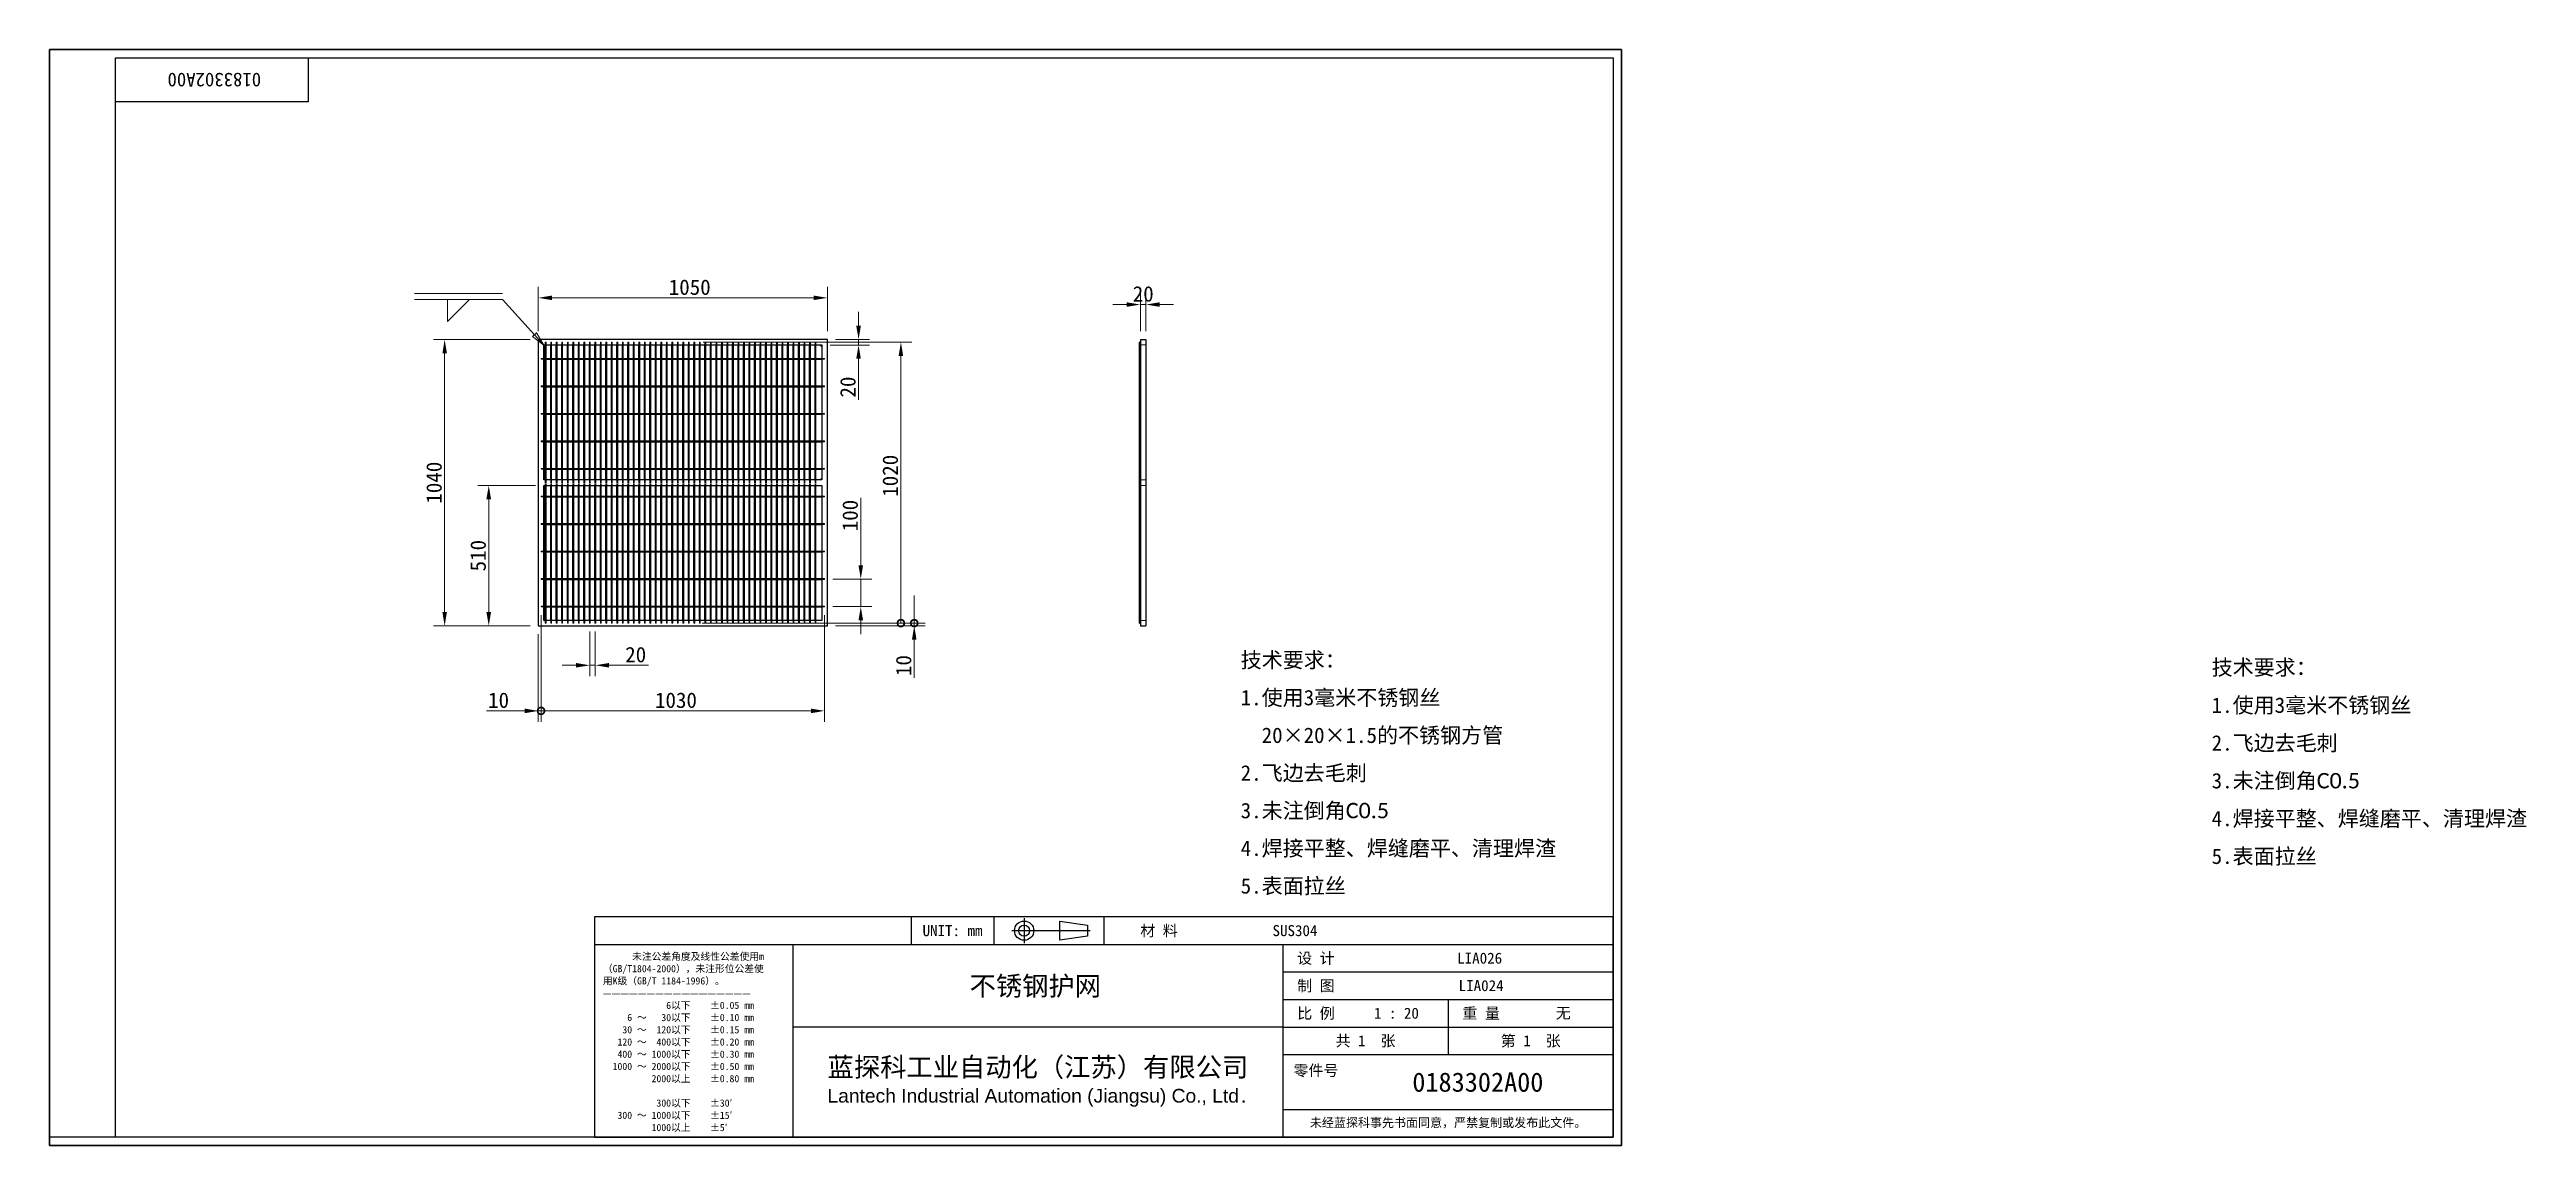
# Model space of a CAD drawing. Header units: millimetres. Extents: x 120 to 9117, y 110 to 4090.
import ezdxf
from ezdxf.enums import TextEntityAlignment as Align

# ---------------------------------------------------------------- set-up
doc = ezdxf.new("R2010")
doc.units = ezdxf.units.MM
doc.header["$LTSCALE"] = 20
doc.linetypes.add('CHAIN', pattern=[0.3543, 0.2362, -0.0295, 0.0591, -0.0295])
doc.linetypes.add('DASHED', pattern=[0.2067, 0.1654, -0.0413])
for name, color, linetype, lineweight in [('1', 7, 'Continuous', 18), ('可见 (ISO)', 7, 'Continuous', 25), ('图框 (ISO)', 7, 'Continuous', 35), ('标题 (ISO)', 7, 'Continuous', 25)]:
    doc.layers.add(name, color=color, linetype=linetype, lineweight=lineweight)
for name, color, linetype, lineweight, true_color in [('尺寸 (ISO)', 7, 'Continuous', 18, 0x008000), ('符号 (ISO)', 7, 'Continuous', 18, 0x008000), ('隐藏 (ISO)', 5, 'DASHED', 18, 0x0000ff)]:
    doc.layers.add(name, color=color, linetype=linetype, lineweight=lineweight, true_color=true_color)
doc.styles.add('文本样式164', font='SimSun.ttf')
doc.styles.add('文本样式165', font='SimSun.ttf')
doc.styles.add('文本样式74', font='SimSun.ttf')
doc.styles.add('最新国标', font='simfang.ttf')
doc.styles.add('注释文本 (ISO)', font='simfang.ttf')
doc.dimstyles.new('默认 (GB)', dxfattribs={"dimscale": 20, "dimtxt": 2.8, "dimasz": 2.5, "dimexe": 2, "dimexo": 1.5, "dimgap": 0.5, "dimtad": 1, "dimtoh": 1, "dimdsep": 46, "dimtxsty": '最新国标', "dimcen": 0.09, "dimdle": 10, "dimclrd": 256, "dimclre": 256, "dimclrt": 256, "dimaunit": 1, "dimadec": 3, "dimazin": 2, "dimtfac": 0.535714, "dimtdec": 3, "dimtmove": 0, "dimatfit": 3, "dimfxl": 0, "dimtolj": 1, "dimlwd": -1, "dimlwe": -1, "dimarcsym": 0})

msp = doc.modelspace()

# ---------------------------------------------------------------- texts
at = {"layer": '符号 (ISO)', "char_height": 56, "width": 1257.54385, "attachment_point": 4, "style": '注释文本 (ISO)'}
for s, insert, line_spacing_factor in [('\\fFangSong|b0|i0;{\\H56.0000;技术要求：\\P}\\fFangSong|b0|i0;{\\H56.0000;1.使用3毫米不锈钢丝\\P}\\fFangSong|b0|i0;{\\H56.0000;  20×20×1.5的不锈钢方管\\P}\\fFangSong|b0|i0;{\\H56.0000;2.飞边去毛刺\\P}\\fFangSong|b0|i0;{\\H56.0000;3.未注倒角}\\fCalibri|b0|i0;{\\H56.0000;C0.5}\\fFangSong|b0|i0;{\\H56.0000;\\P}\\fFangSong|b0|i0;{\\H56.0000;4.焊接平整、焊缝磨平、清理焊渣\\P}\\fFangSong|b0|i0;{\\H56.0000;5.表面拉丝}', (4446.514, 1459.907), 1.464849), ('\\fFangSong|b0|i0;{\\H56.0000;技术要求：\\P}\\fFangSong|b0|i0;{\\H56.0000;1.使用3毫米不锈钢丝\\P}\\fFangSong|b0|i0;{\\H56.0000;2.飞边去毛刺\\P}\\fFangSong|b0|i0;{\\H56.0000;3.未注倒角}\\fCalibri|b0|i0;{\\H56.0000;C0.5}\\fFangSong|b0|i0;{\\H56.0000;\\P}\\fFangSong|b0|i0;{\\H56.0000;4.焊接平整、焊缝磨平、清理焊渣\\P}\\fFangSong|b0|i0;{\\H56.0000;5.表面拉丝}', (7973.326, 1500.201), 1.469558)]:
    msp.add_mtext(s, dxfattribs=dict(at, insert=insert, line_spacing_factor=line_spacing_factor))

# ---------------------------------------------------------------- blocks, each defined once
blk = doc.blocks.new('图框 最新国标')
at = {"layer": '图框 (ISO)'}
for p, q in [((6, 7), (6, 204.5)), ((6, 204.5), (291.5, 204.5)), ((291.5, 204.5), (291.5, 5.5)), ((6, 7), (6, 5.5)), ((6, 7), (6, 5.5)), ((291.5, 5.5), (6, 5.5))]:
    blk.add_line(p, q, dxfattribs=at)
at = {"layer": '图框 (ISO)', "color": 7, "linetype": 'Continuous', "lineweight": 25}
for p, q in [((18, 203), (290, 203)), ((18, 7), (18, 203)), ((18, 203), (290, 203)), ((53, 203), (53, 195)), ((290, 203), (290, 7)), ((290, 203), (290, 7)), ((53, 195), (18, 195)), ((290, 7), (6, 7)), ((290, 7), (18, 7))]:
    blk.add_line(p, q, dxfattribs=at)
at = {"layer": '图框 (ISO)', "style": '文本样式74'}
blk.add_attdef('零件代号_001', (44.43, 200.25), '', height=2.5, rotation=180, dxfattribs=at)
blk = doc.blocks.new('标题栏 最新国标')
at = {"layer": '标题 (ISO)'}
for p, q in [((381.98, -183.84), (196.98, -183.84)), ((196.98, -183.84), (196.98, -223.84)), ((254.48, -183.84), (254.48, -188.84)), ((269.48, -183.84), (269.48, -188.84)), ((289.48, -183.84), (289.48, -188.84)), ((381.98, -223.84), (381.98, -183.84)), ((383.48, -183.84), (383.48, -225.34)), ((196.98, -188.84), (381.98, -188.84)), ((232.98, -188.84), (232.98, -223.84)), ((281.48, -188.09), (281.48, -184.59)), ((281.48, -184.59), (286.48, -185.34)), ((286.48, -187.34), (281.48, -188.09)), ((286.48, -185.34), (286.48, -187.34)), ((321.98, -188.84), (321.98, -223.84)), ((321.98, -193.84), (381.98, -193.84)), ((321.98, -198.84), (381.98, -198.84)), ((351.98, -198.84), (351.98, -208.84)), ((321.98, -203.84), (232.98, -203.84)), ((321.98, -203.84), (381.98, -203.84)), ((321.98, -208.84), (381.98, -208.84)), ((321.98, -218.84), (381.98, -218.84)), ((196.98, -223.84), (381.98, -223.84)), ((383.48, -225.34), (196.98, -225.34))]:
    blk.add_line(p, q, dxfattribs=at)
at = {"layer": '标题 (ISO)', "linetype": 'CHAIN', "ltscale": 5.000333}
blk.add_line((274.98, -184.09), (274.98, -188.59), dxfattribs=at)
at = {"layer": '标题 (ISO)', "linetype": 'CHAIN', "ltscale": 15.834605}
blk.add_line((272.73, -186.34), (286.98, -186.34), dxfattribs=at)
at = {"layer": '标题 (ISO)'}
for radius in [1.75, 1]:
    blk.add_circle((274.98, -186.34), radius, dxfattribs=at)
at = {"layer": '1', "style": '文本样式164'}
for s, p in [('UNIT: mm', (261.98, -186.34)), ('材 料', (299.48, -186.34)), ('设 计', (327.98, -191.34)), ('制 图', (327.98, -196.34)), ('比 例', (327.98, -201.34)), ('重 量', (357.98, -201.34)), ('共 1  张', (336.98, -206.34)), ('第 1  张', (366.98, -206.34))]:
    blk.add_text(s, height=2, dxfattribs=at).set_placement(p, align=Align.MIDDLE_CENTER)
at = {"layer": '标题 (ISO)', "style": '注释文本 (ISO)'}
for s, insert, char_height, attachment_point, line_spacing_factor in [('\\fSimSun|b0|i0;{\\H1.3000;      未注公差角度及线性公差使用m\\P}\\fSimSun|b0|i0;{\\H1.3000;（GB/T1804-2000），未注形位公差使\\P}\\fSimSun|b0|i0;{\\H1.3000;用K级（GB/T 1184-1996）。\\P}\\fSimSun|b0|i0;{\\H1.3000;—————————————————\\P}\\fSimSun|b0|i0;{\\H1.3000;             6以下    ±0.05 mm\\P}\\fSimSun|b0|i0;{\\H1.3000;     6 ～   30以下    ±0.10 mm\\P}\\fSimSun|b0|i0;{\\H1.3000;    30 ～  120以下    ±0.15 mm\\P}\\fSimSun|b0|i0;{\\H1.3000;   120 ～  400以下    ±0.20 mm\\P}\\fSimSun|b0|i0;{\\H1.3000;   400 ～ 1000以下    ±0.30 mm\\P}\\fSimSun|b0|i0;{\\H1.3000;  1000 ～ 2000以下    ±0.50 mm\\P}\\fSimSun|b0|i0;{\\H1.3000;          2000以上    ±0.80 mm\\P}\\fSimSun|b0|i0;{\\H1.3000;\\P}\\fSimSun|b0|i0;{\\H1.3000;           300以下    ±30′\\P}\\fSimSun|b0|i0;{\\H1.3000;   300 ～ 1000以下    ±15′\\P}\\fSimSun|b0|i0;{\\H1.3000;          1000以上    ±5′}', (198.48, -206.63), 1.3, 4, 1.023913), ('{\\fMicrosoft YaHei|b0|i0|c134|p34;\\H1.75x;蓝探科工业自动化（江苏）有限公司\\P\\fArial|b0|i0|c0|p34;\\H0.71429x;Lantech Industrial Automation (Jiangsu) Co., Ltd\\fFangSong|b0|i0|c134|p49;.\\H1.15195x; }', (277.48, -213.84), 2, 5, 0.978695)]:
    blk.add_mtext(s, dxfattribs=dict(at, insert=insert, char_height=char_height, attachment_point=attachment_point, line_spacing_factor=line_spacing_factor))
at = {"layer": '标题 (ISO)', "attachment_point": 5, "style": '注释文本 (ISO)'}
for s, insert, char_height in [('\\fFangSong|b0|i0;LIA024', (357.98, -196.34), 2), ('\\fFangSong|b0|i0;零件号', (327.98, -211.84), 2), ('\\fSimSun|b0|i0;{\\H1.6000;未经蓝探科事先书面同意，严禁复制或发布此文件。}', (351.98, -221.34), 1.6)]:
    blk.add_mtext(s, dxfattribs=dict(at, insert=insert, char_height=char_height))
at = {"layer": '标题 (ISO)'}
for tag, p, height, style in [('材料_001', (320.09, -187.33), 2, '注释文本 (ISO)'), ('设计人_001', (353.63, -192.33), 2, '注释文本 (ISO)'), ('库存编号_001', (265.08, -198.13), 3.5, '文本样式165'), ('视图比例_001', (338.51, -202.33), 2, '注释文本 (ISO)'), ('质量\\P3;_001', (371.53, -202.3), 2, '注释文本 (ISO)'), ('零件代号_001', (345.48, -215.59), 3.5, '文本样式165')]:
    blk.add_attdef(tag, p, '', height=height, dxfattribs=dict(at, style=style))
blk = doc.blocks.new('*D5')
at = {"layer": 'Defpoints', "color": 0, "transparency": 16777216}
for p in [(1895.3, 3188.3), (1895.3, 3037), (2945.3, 3037)]:
    blk.add_point(p, dxfattribs=at)
at = {"layer": '尺寸 (ISO)', "color": 116, "true_color": 0x00803f, "transparency": 16777216}
for p, q in [((1895.3, 3067), (1895.3, 3228.3)), ((2895.3, 3188.3), (1945.3, 3188.3)), ((2945.3, 3067), (2945.3, 3228.3))]:
    blk.add_line(p, q, dxfattribs=at)
for points in [[(1945.3, 3196.6), (1945.3, 3179.9), (1895.3, 3188.3)], [(2895.3, 3196.6), (2895.3, 3179.9), (2945.3, 3188.3)]]:
    blk.add_solid(points, dxfattribs=at)
at = {"layer": '尺寸 (ISO)', "transparency": 16777216, "insert": (2445.3, 3226.6), "char_height": 56, "attachment_point": 5, "style": '最新国标'}
blk.add_mtext('\\A1;1050', dxfattribs=at)
blk = doc.blocks.new('*D6')
at = {"layer": 'Defpoints', "color": 0, "transparency": 16777216}
for p in [(1895.3, 3037), (1555.2, 1997), (1895.3, 1997)]:
    blk.add_point(p, dxfattribs=at)
at = {"layer": '尺寸 (ISO)', "color": 116, "true_color": 0x00803f, "transparency": 16777216}
for p, q in [((1865.3, 3037), (1515.2, 3037)), ((1555.2, 2987), (1555.2, 2047)), ((1865.3, 1997), (1515.2, 1997))]:
    blk.add_line(p, q, dxfattribs=at)
for points in [[(1546.9, 2987), (1563.5, 2987), (1555.2, 3037)], [(1546.9, 2047), (1563.5, 2047), (1555.2, 1997)]]:
    blk.add_solid(points, dxfattribs=at)
at = {"layer": '尺寸 (ISO)', "transparency": 16777216, "insert": (1516.9, 2517), "char_height": 56, "attachment_point": 5, "rotation": 90, "style": '最新国标'}
blk.add_mtext('\\A1;1040', dxfattribs=at)
blk = doc.blocks.new('*D7')
at = {"layer": 'Defpoints', "color": 0, "transparency": 16777216}
for p in [(4082.5, 3163.9), (4082.5, 3037), (4102.5, 3037)]:
    blk.add_point(p, dxfattribs=at)
at = {"layer": '尺寸 (ISO)', "color": 116, "true_color": 0x00803f, "transparency": 16777216}
for p, q in [((4032.5, 3163.9), (3982.5, 3163.9)), ((4082.5, 3067), (4082.5, 3203.9)), ((4102.5, 3163.9), (4082.5, 3163.9)), ((4102.5, 3067), (4102.5, 3203.9)), ((4152.5, 3163.9), (4202.5, 3163.9))]:
    blk.add_line(p, q, dxfattribs=at)
for points in [[(4032.5, 3172.2), (4032.5, 3155.6), (4082.5, 3163.9)], [(4152.5, 3172.2), (4152.5, 3155.6), (4102.5, 3163.9)]]:
    blk.add_solid(points, dxfattribs=at)
at = {"layer": '尺寸 (ISO)', "transparency": 16777216, "insert": (4092.5, 3202.2), "char_height": 56, "attachment_point": 5, "style": '最新国标'}
blk.add_mtext('\\A1;20', dxfattribs=at)
blk = doc.blocks.new('*D8')
at = {"layer": 'Defpoints', "color": 0, "transparency": 16777216}
for p in [(2082.3, 2007), (2102.3, 2007), (2102.3, 1853.8)]:
    blk.add_point(p, dxfattribs=at)
at = {"layer": '尺寸 (ISO)', "color": 116, "true_color": 0x00803f, "transparency": 16777216}
for p, q in [((2082.3, 1977), (2082.3, 1813.8)), ((2102.3, 1977), (2102.3, 1813.8)), ((2032.3, 1853.8), (1982.3, 1853.8)), ((2082.3, 1853.8), (2102.3, 1853.8)), ((2152.3, 1853.8), (2295.9, 1853.8))]:
    blk.add_line(p, q, dxfattribs=at)
for points in [[(2032.3, 1862.2), (2032.3, 1845.5), (2082.3, 1853.8)], [(2152.3, 1862.2), (2152.3, 1845.5), (2102.3, 1853.8)]]:
    blk.add_solid(points, dxfattribs=at)
at = {"layer": '尺寸 (ISO)', "transparency": 16777216, "insert": (2249.1, 1892.2), "char_height": 56, "attachment_point": 5, "style": '最新国标'}
blk.add_mtext('\\A1;20', dxfattribs=at)
blk = doc.blocks.new('*D9')
at = {"layer": 'Defpoints', "color": 0, "transparency": 16777216}
for p in [(2935.3, 2167), (2935.3, 2067), (3066.6, 2067)]:
    blk.add_point(p, dxfattribs=at)
at = {"layer": '尺寸 (ISO)', "color": 116, "true_color": 0x00803f, "transparency": 16777216}
for p, q in [((3066.6, 2217), (3066.6, 2462.3)), ((2965.3, 2167), (3106.6, 2167)), ((3066.6, 2067), (3066.6, 2167)), ((2965.3, 2067), (3106.6, 2067)), ((3066.6, 2017), (3066.6, 1967))]:
    blk.add_line(p, q, dxfattribs=at)
for points in [[(3058.3, 2217), (3074.9, 2217), (3066.6, 2167)], [(3058.3, 2017), (3074.9, 2017), (3066.6, 2067)]]:
    blk.add_solid(points, dxfattribs=at)
at = {"layer": '尺寸 (ISO)', "transparency": 16777216, "insert": (3028.3, 2397.6), "char_height": 56, "attachment_point": 5, "rotation": 90, "style": '最新国标'}
blk.add_mtext('\\A1;100', dxfattribs=at)
blk = doc.blocks.new('*D10')
at = {"layer": 'Defpoints', "color": 0, "transparency": 16777216}
for p in [(1715.3, 2507), (1915.3, 2507), (1895.3, 1997)]:
    blk.add_point(p, dxfattribs=at)
at = {"layer": '尺寸 (ISO)', "color": 116, "true_color": 0x00803f, "transparency": 16777216}
for p, q in [((1885.3, 2507), (1675.3, 2507)), ((1715.3, 2047), (1715.3, 2457)), ((1865.3, 1997), (1675.3, 1997))]:
    blk.add_line(p, q, dxfattribs=at)
for points in [[(1706.9, 2457), (1723.6, 2457), (1715.3, 2507)], [(1706.9, 2047), (1723.6, 2047), (1715.3, 1997)]]:
    blk.add_solid(points, dxfattribs=at)
at = {"layer": '尺寸 (ISO)', "transparency": 16777216, "insert": (1677, 2252), "char_height": 56, "attachment_point": 5, "rotation": 90, "style": '最新国标'}
blk.add_mtext('\\A1;510', dxfattribs=at)
blk = doc.blocks.new('*D11')
at = {"layer": 'Defpoints', "color": 0, "transparency": 16777216}
for p in [(2925.3, 3017), (2945.3, 3037), (3058.6, 3037)]:
    blk.add_point(p, dxfattribs=at)
at = {"layer": '尺寸 (ISO)', "color": 116, "true_color": 0x00803f, "transparency": 16777216}
for p, q in [((3058.6, 3087), (3058.6, 3137)), ((2955.3, 3017), (3098.6, 3017)), ((2975.3, 3037), (3098.6, 3037)), ((3058.6, 3037), (3058.6, 3017)), ((3058.6, 2967), (3058.6, 2817.5))]:
    blk.add_line(p, q, dxfattribs=at)
for points in [[(3050.2, 3087), (3066.9, 3087), (3058.6, 3037)], [(3050.2, 2967), (3066.9, 2967), (3058.6, 3017)]]:
    blk.add_solid(points, dxfattribs=at)
at = {"layer": '尺寸 (ISO)', "transparency": 16777216, "insert": (3020.2, 2864.3), "char_height": 56, "attachment_point": 5, "rotation": 90, "style": '最新国标'}
blk.add_mtext('\\A1;20', dxfattribs=at)
blk = doc.blocks.new('末端处理方式1')
at = {"layer": '符号 (ISO)'}
for p, q in [((95.76, 150.85), (96.08, 150.85)), ((96.08, 150.85), (95.76, 150.53)), ((95.76, 150.53), (95.76, 150.85))]:
    blk.add_line(p, q, dxfattribs=at)
at = {"layer": '符号 (ISO)', "flags": 128}
blk.add_lwpolyline([(95.76, 150.85), (95.76, 150.53), (96.08, 150.85), (95.76, 150.85)], dxfattribs=at)
at = {"layer": '符号 (ISO)'}
blk.add_solid([(95.76, 150.85), (95.76, 150.53), (96.08, 150.85), (95.76, 150.85)], dxfattribs=at)
blk = doc.blocks.new('末端处理方式2')
at = {"layer": '符号 (ISO)'}
for p, q in [((146.26, 150.53), (145.95, 150.85)), ((145.95, 150.85), (146.26, 150.85)), ((146.26, 150.85), (146.26, 150.53))]:
    blk.add_line(p, q, dxfattribs=at)
at = {"layer": '符号 (ISO)', "flags": 128}
blk.add_lwpolyline([(146.26, 150.85), (145.95, 150.85), (146.26, 150.53), (146.26, 150.85)], dxfattribs=at)
at = {"layer": '符号 (ISO)'}
blk.add_solid([(146.26, 150.85), (145.95, 150.85), (146.26, 150.53), (146.26, 150.85)], dxfattribs=at)
blk = doc.blocks.new('末端处理方式3')
at = {"layer": '符号 (ISO)'}
for p, q in [((145.95, 126.35), (146.26, 126.67)), ((146.26, 126.35), (145.95, 126.35)), ((146.26, 126.67), (146.26, 126.35))]:
    blk.add_line(p, q, dxfattribs=at)
at = {"layer": '符号 (ISO)', "flags": 128}
blk.add_lwpolyline([(146.26, 126.35), (146.26, 126.67), (145.95, 126.35), (146.26, 126.35)], dxfattribs=at)
at = {"layer": '符号 (ISO)'}
blk.add_solid([(146.26, 126.35), (146.26, 126.67), (145.95, 126.35), (146.26, 126.35)], dxfattribs=at)
blk = doc.blocks.new('末端处理方式4')
at = {"layer": '符号 (ISO)'}
for p, q in [((96.08, 126.35), (95.76, 126.67)), ((95.76, 126.67), (95.76, 126.35)), ((95.76, 126.35), (96.08, 126.35))]:
    blk.add_line(p, q, dxfattribs=at)
at = {"layer": '符号 (ISO)', "flags": 128}
blk.add_lwpolyline([(95.76, 126.67), (95.76, 126.35), (96.08, 126.35), (95.76, 126.67)], dxfattribs=at)
at = {"layer": '符号 (ISO)'}
blk.add_solid([(95.76, 126.67), (95.76, 126.35), (96.08, 126.35), (95.76, 126.67)], dxfattribs=at)
blk = doc.blocks.new('焊接符号标识符1')
at = {"layer": '符号 (ISO)', "linetype": 'DASHED', "ltscale": 12.901145}
blk.add_line((88.26, 160.19), (72.26, 160.19), dxfattribs=at)
at = {"layer": '符号 (ISO)'}
for p, q in [((88.26, 159.14), (72.26, 159.14)), ((78.26, 159.14), (82.26, 159.14)), ((82.26, 159.14), (78.26, 155.14)), ((78.26, 155.14), (78.26, 159.14)), ((94.09, 152.7), (88.26, 159.14)), ((94.46, 153.04), (93.72, 152.37)), ((95.76, 150.85), (94.46, 153.04)), ((93.72, 152.37), (95.76, 150.85)), ((94.09, 152.7), (95.76, 150.85))]:
    blk.add_line(p, q, dxfattribs=at)
at = {"layer": '符号 (ISO)', "flags": 128}
blk.add_lwpolyline([(93.72, 152.37), (95.76, 150.85), (94.46, 153.04), (93.72, 152.37)], dxfattribs=at)
at = {"layer": '符号 (ISO)'}
blk.add_solid([(93.72, 152.37), (95.76, 150.85), (94.46, 153.04), (93.72, 152.37)], dxfattribs=at)
blk = doc.blocks.new('_DotSmall')
at = {"color": 0, "linetype": 'ByBlock', "const_width": 0.5}
blk.add_lwpolyline([(-0.0625, 0, 1), (0.0625, 0, 1)], format="xyb", close=True, dxfattribs=at)
blk = doc.blocks.new('*D17')
at = {"layer": 'Defpoints', "color": 0, "transparency": 16777216}
for p in [(2463.8, 2007), (2945.3, 1997), (3260.8, 2007)]:
    blk.add_point(p, dxfattribs=at)
at = {"layer": '尺寸 (ISO)', "color": 116, "true_color": 0x00803f, "transparency": 16777216}
for p, q in [((3260.8, 2007), (3260.8, 2107)), ((2493.8, 2007), (3300.8, 2007)), ((2975.3, 1997), (3300.8, 1997)), ((3260.8, 2007), (3260.8, 1997)), ((3260.8, 1947), (3260.8, 1808.5))]:
    blk.add_line(p, q, dxfattribs=at)
blk.add_solid([(3252.5, 1947), (3269.1, 1947), (3260.8, 1997)], dxfattribs=at)
at = {"layer": '尺寸 (ISO)', "color": 116, "true_color": 0x00803f, "transparency": 16777216, "xscale": 50, "yscale": 50, "zscale": 50, "rotation": 270}
blk.add_blockref('_DotSmall', (3260.8, 2007), dxfattribs=at)
at = {"layer": '尺寸 (ISO)', "transparency": 16777216, "insert": (3222.5, 1852.8), "char_height": 56, "attachment_point": 5, "rotation": 90, "style": '最新国标'}
blk.add_mtext('\\A1;10', dxfattribs=at)
blk = doc.blocks.new('*D19')
at = {"layer": 'Defpoints', "color": 0, "transparency": 16777216}
for p in [(2463.8, 3027), (3212.4, 3027), (2460.8, 2007)]:
    blk.add_point(p, dxfattribs=at)
at = {"layer": '尺寸 (ISO)', "color": 116, "true_color": 0x00803f, "transparency": 16777216}
for p, q in [((2493.8, 3027), (3252.4, 3027)), ((3212.4, 2007), (3212.4, 2977)), ((2490.8, 2007), (3252.4, 2007))]:
    blk.add_line(p, q, dxfattribs=at)
blk.add_solid([(3204, 2977), (3220.7, 2977), (3212.4, 3027)], dxfattribs=at)
at = {"layer": '尺寸 (ISO)', "color": 116, "true_color": 0x00803f, "transparency": 16777216, "xscale": 50, "yscale": 50, "zscale": 50, "rotation": 270}
blk.add_blockref('_DotSmall', (3212.4, 2007), dxfattribs=at)
at = {"layer": '尺寸 (ISO)', "transparency": 16777216, "insert": (3174, 2542.1), "char_height": 56, "attachment_point": 5, "rotation": 90, "style": '最新国标'}
blk.add_mtext('\\A1;1020', dxfattribs=at)
blk = doc.blocks.new('*D20')
at = {"layer": 'Defpoints', "color": 0, "transparency": 16777216}
for p in [(1895.3, 1997), (1905.3, 2065.5), (1905.3, 1688.3)]:
    blk.add_point(p, dxfattribs=at)
at = {"layer": '尺寸 (ISO)', "color": 116, "true_color": 0x00803f, "transparency": 16777216}
for p, q in [((1905.3, 2035.5), (1905.3, 1648.3)), ((1895.3, 1967), (1895.3, 1648.3)), ((1845.3, 1688.3), (1706.8, 1688.3)), ((1905.3, 1688.3), (1895.3, 1688.3)), ((1905.3, 1688.3), (2005.3, 1688.3))]:
    blk.add_line(p, q, dxfattribs=at)
blk.add_solid([(1845.3, 1696.6), (1845.3, 1679.9), (1895.3, 1688.3)], dxfattribs=at)
at = {"layer": '尺寸 (ISO)', "color": 116, "true_color": 0x00803f, "transparency": 16777216, "xscale": 50, "yscale": 50, "zscale": 50, "rotation": 180}
blk.add_blockref('_DotSmall', (1905.3, 1688.3), dxfattribs=at)
at = {"layer": '尺寸 (ISO)', "transparency": 16777216, "insert": (1751, 1726.6), "char_height": 56, "attachment_point": 5, "style": '最新国标'}
blk.add_mtext('\\A1;10', dxfattribs=at)
blk = doc.blocks.new('*D21')
at = {"layer": 'Defpoints', "color": 0, "transparency": 16777216}
for p in [(1905.3, 2065.5), (2935.3, 2065.5), (2935.3, 1688.3)]:
    blk.add_point(p, dxfattribs=at)
at = {"layer": '尺寸 (ISO)', "color": 116, "true_color": 0x00803f, "transparency": 16777216}
for p, q in [((1905.3, 2035.5), (1905.3, 1648.3)), ((2935.3, 2035.5), (2935.3, 1648.3)), ((1905.3, 1688.3), (2885.3, 1688.3))]:
    blk.add_line(p, q, dxfattribs=at)
blk.add_solid([(2885.3, 1696.6), (2885.3, 1679.9), (2935.3, 1688.3)], dxfattribs=at)
at = {"layer": '尺寸 (ISO)', "color": 116, "true_color": 0x00803f, "transparency": 16777216, "xscale": 50, "yscale": 50, "zscale": 50, "rotation": 180}
blk.add_blockref('_DotSmall', (1905.3, 1688.3), dxfattribs=at)
at = {"layer": '尺寸 (ISO)', "transparency": 16777216, "insert": (2395.3, 1726.6), "char_height": 56, "attachment_point": 5, "style": '最新国标'}
blk.add_mtext('\\A1;1030', dxfattribs=at)

# ---------------------------------------------------------------- dimensions: what is measured, and where the dimension line sits
at = {"layer": '尺寸 (ISO)', "color": 116, "true_color": 0x00803f}
for base, p1, p2, angle, override, picture, middle in [((1895.28, 3188.263), (2945.28, 3037.011), (1895.28, 3037.011), 180, {"dimgap": 0.5, "dimtoh": 0, "dimdec": 2, "dimtol": 0, "dimlim": 0, "dimtp": 0, "dimtm": 0, "dimtdec": 3, "dimtofl": 0, "dimatfit": 1}, '*D5', (2445.28, 3188.263)), ((4082.542, 3163.912), (4102.542, 3037.011), (4082.542, 3037.011), 180, {"dimgap": 0.5, "dimtoh": 0, "dimdec": 2, "dimtol": 0, "dimlim": 0, "dimtp": 0, "dimtm": 0, "dimtdec": 3, "dimtofl": 1, "dimatfit": 1}, '*D7', (4092.542, 3163.912)), ((3058.567, 3037.011), (2925.28, 3017.011), (2945.28, 3037.011), 270, {"dimgap": 0.5, "dimtoh": 0, "dimdec": 2, "dimtol": 0, "dimlim": 0, "dimtp": 0, "dimtm": 0, "dimtdec": 3, "dimtofl": 1, "dimatfit": 1}, '*D11', (3058.567, 2864.273)), ((1555.187, 1997.011), (1895.28, 3037.011), (1895.28, 1997.011), 90, {"dimgap": 0.5, "dimtoh": 0, "dimdec": 2, "dimtol": 0, "dimlim": 0, "dimtp": 0, "dimtm": 0, "dimtdec": 3, "dimtofl": 0, "dimatfit": 1}, '*D6', (1555.187, 2517.011)), ((3212.355, 3027.011), (2460.78, 2007.011), (2463.78, 3027.011), 90, {"dimgap": 0.5, "dimtoh": 0, "dimdec": 2, "dimblk1": 'DotSmall', "dimsah": 1, "dimdle": 0, "dimtol": 0, "dimlim": 0, "dimtp": 0, "dimtm": 0, "dimtdec": 3, "dimtofl": 0, "dimatfit": 1}, '*D19', (3212.355, 2542.113)), ((1715.28, 2507.011), (1895.28, 1997.011), (1915.28, 2507.011), 270, {"dimgap": 0.5, "dimtoh": 0, "dimdec": 2, "dimtol": 0, "dimlim": 0, "dimtp": 0, "dimtm": 0, "dimtdec": 3, "dimtofl": 0, "dimatfit": 1}, '*D10', (1715.28, 2252.011)), ((3066.594, 2067.011), (2935.28, 2167.011), (2935.28, 2067.011), 270, {"dimgap": 0.5, "dimtoh": 0, "dimdec": 2, "dimtol": 0, "dimlim": 0, "dimtp": 0, "dimtm": 0, "dimtdec": 3, "dimtofl": 1, "dimatfit": 1}, '*D9', (3066.594, 2397.594)), ((3260.805, 2007.011), (2945.28, 1997.011), (2463.78, 2007.011), 90, {"dimgap": 0.5, "dimtoh": 0, "dimdec": 2, "dimblk2": 'DotSmall', "dimsah": 1, "dimdle": 0, "dimtol": 0, "dimlim": 0, "dimtp": 0, "dimtm": 0, "dimtdec": 3, "dimtofl": 1, "dimatfit": 1}, '*D17', (3260.805, 1852.771)), ((1905.28, 1688.278), (1895.28, 1997.011), (1905.28, 2065.511), 180, {"dimgap": 0.5, "dimtoh": 0, "dimdec": 2, "dimblk2": 'DotSmall', "dimsah": 1, "dimdle": 0, "dimtol": 0, "dimlim": 0, "dimtp": 0, "dimtm": 0, "dimtdec": 3, "dimtofl": 1, "dimatfit": 1}, '*D20', (1751.04, 1688.278)), ((2935.28, 1688.278), (1905.28, 2065.511), (2935.28, 2065.511), 180, {"dimgap": 0.5, "dimtoh": 0, "dimdec": 2, "dimblk1": 'DotSmall', "dimsah": 1, "dimdle": 0, "dimtol": 0, "dimlim": 0, "dimtp": 0, "dimtm": 0, "dimtdec": 3, "dimtofl": 0, "dimatfit": 1}, '*D21', (2395.28, 1688.278))]:
    dim = msp.add_linear_dim(base=base, p1=p1, p2=p2, angle=angle, dimstyle='默认 (GB)', override=override, dxfattribs=at)
    dim.commit()
    dim.dimension.update_dxf_attribs({"geometry": picture, "text_midpoint": middle, "dimtype": 160})
dim = msp.add_linear_dim(base=(2102.28, 1853.839), p1=(2082.28, 2007.011), p2=(2102.28, 2007.011), dimstyle='默认 (GB)', override={"dimgap": 0.5, "dimtoh": 0, "dimdec": 2, "dimtol": 0, "dimlim": 0, "dimtp": 0, "dimtm": 0, "dimtdec": 3, "dimtofl": 1, "dimatfit": 1}, dxfattribs=at)
dim.commit()
dim.dimension.update_dxf_attribs({"geometry": '*D8', "text_midpoint": (2249.08, 1853.839), "dimtype": 160})

# ---------------------------------------------------------------- linework, layer by layer
at = {"layer": '可见 (ISO)'}
for p, q in [((1895.28, 3037.011), (1895.28, 1997.011)), ((2945.28, 3037.011), (1895.28, 3037.011)), ((1915.28, 2527.011), (1915.28, 3017.011)), ((1915.28, 3017.011), (2925.28, 3017.011)), ((1920.78, 2968.511), (1920.78, 3017.011)), ((1923.78, 2968.511), (1923.78, 3017.011)), ((1940.78, 2968.511), (1940.78, 3017.011)), ((1943.78, 2968.511), (1943.78, 3017.011)), ((1960.78, 2968.511), (1960.78, 3017.011)), ((1963.78, 2968.511), (1963.78, 3017.011)), ((1980.78, 2968.511), (1980.78, 3017.011)), ((1983.78, 2968.511), (1983.78, 3017.011)), ((2000.78, 2968.511), (2000.78, 3017.011)), ((2003.78, 2968.511), (2003.78, 3017.011)), ((2020.78, 2968.511), (2020.78, 3017.011)), ((2023.78, 2968.511), (2023.78, 3017.011)), ((2040.78, 2968.511), (2040.78, 3017.011)), ((2043.78, 2968.511), (2043.78, 3017.011)), ((2060.78, 2968.511), (2060.78, 3017.011)), ((2063.78, 2968.511), (2063.78, 3017.011)), ((2080.78, 2968.511), (2080.78, 3017.011)), ((2083.78, 2968.511), (2083.78, 3017.011)), ((2100.78, 2968.511), (2100.78, 3017.011)), ((2103.78, 2968.511), (2103.78, 3017.011)), ((2120.78, 2968.511), (2120.78, 3017.011)), ((2123.78, 2968.511), (2123.78, 3017.011)), ((2140.78, 2968.511), (2140.78, 3017.011)), ((2143.78, 2968.511), (2143.78, 3017.011)), ((2160.78, 2968.511), (2160.78, 3017.011)), ((2163.78, 2968.511), (2163.78, 3017.011)), ((2180.78, 2968.511), (2180.78, 3017.011)), ((2183.78, 2968.511), (2183.78, 3017.011)), ((2200.78, 2968.511), (2200.78, 3017.011)), ((2203.78, 2968.511), (2203.78, 3017.011)), ((2220.78, 2968.511), (2220.78, 3017.011)), ((2223.78, 2968.511), (2223.78, 3017.011)), ((2240.78, 2968.511), (2240.78, 3017.011)), ((2243.78, 2968.511), (2243.78, 3017.011)), ((2260.78, 2968.511), (2260.78, 3017.011)), ((2263.78, 2968.511), (2263.78, 3017.011)), ((2280.78, 2968.511), (2280.78, 3017.011)), ((2283.78, 2968.511), (2283.78, 3017.011)), ((2300.78, 2968.511), (2300.78, 3017.011)), ((2303.78, 2968.511), (2303.78, 3017.011)), ((2320.78, 2968.511), (2320.78, 3017.011)), ((2323.78, 2968.511), (2323.78, 3017.011)), ((2340.78, 2968.511), (2340.78, 3017.011)), ((2343.78, 2968.511), (2343.78, 3017.011)), ((2360.78, 2968.511), (2360.78, 3017.011)), ((2363.78, 2968.511), (2363.78, 3017.011)), ((2380.78, 2968.511), (2380.78, 3017.011)), ((2383.78, 2968.511), (2383.78, 3017.011)), ((2400.78, 2968.511), (2400.78, 3017.011)), ((2403.78, 2968.511), (2403.78, 3017.011)), ((2420.78, 2968.511), (2420.78, 3017.011)), ((2423.78, 2968.511), (2423.78, 3017.011)), ((2440.78, 2968.511), (2440.78, 3017.011)), ((2443.78, 2968.511), (2443.78, 3017.011)), ((2460.78, 2968.511), (2460.78, 3017.011)), ((2463.78, 2968.511), (2463.78, 3017.011)), ((2480.78, 2968.511), (2480.78, 3017.011)), ((2483.78, 2968.511), (2483.78, 3017.011)), ((2500.78, 2968.511), (2500.78, 3017.011)), ((2503.78, 2968.511), (2503.78, 3017.011)), ((2520.78, 2968.511), (2520.78, 3017.011)), ((2523.78, 2968.511), (2523.78, 3017.011)), ((2540.78, 2968.511), (2540.78, 3017.011)), ((2543.78, 2968.511), (2543.78, 3017.011)), ((2560.78, 2968.511), (2560.78, 3017.011)), ((2563.78, 2968.511), (2563.78, 3017.011)), ((2580.78, 2968.511), (2580.78, 3017.011)), ((2583.78, 2968.511), (2583.78, 3017.011)), ((2600.78, 2968.511), (2600.78, 3017.011)), ((2603.78, 2968.511), (2603.78, 3017.011)), ((2620.78, 2968.511), (2620.78, 3017.011)), ((2623.78, 2968.511), (2623.78, 3017.011)), ((2640.78, 2968.511), (2640.78, 3017.011)), ((2643.78, 2968.511), (2643.78, 3017.011)), ((2660.78, 2968.511), (2660.78, 3017.011)), ((2663.78, 2968.511), (2663.78, 3017.011)), ((2680.78, 2968.511), (2680.78, 3017.011)), ((2683.78, 2968.511), (2683.78, 3017.011)), ((2700.78, 2968.511), (2700.78, 3017.011)), ((2703.78, 2968.511), (2703.78, 3017.011)), ((2720.78, 2968.511), (2720.78, 3017.011)), ((2723.78, 2968.511), (2723.78, 3017.011)), ((2740.78, 2968.511), (2740.78, 3017.011)), ((2743.78, 2968.511), (2743.78, 3017.011)), ((2760.78, 2968.511), (2760.78, 3017.011)), ((2763.78, 2968.511), (2763.78, 3017.011)), ((2780.78, 2968.511), (2780.78, 3017.011)), ((2783.78, 2968.511), (2783.78, 3017.011)), ((2800.78, 2968.511), (2800.78, 3017.011)), ((2803.78, 2968.511), (2803.78, 3017.011)), ((2820.78, 2968.511), (2820.78, 3017.011)), ((2823.78, 2968.511), (2823.78, 3017.011)), ((2840.78, 2968.511), (2840.78, 3017.011)), ((2843.78, 2968.511), (2843.78, 3017.011)), ((2860.78, 2968.511), (2860.78, 3017.011)), ((2863.78, 2968.511), (2863.78, 3017.011)), ((2880.78, 2968.511), (2880.78, 3017.011)), ((2883.78, 2968.511), (2883.78, 3017.011)), ((2900.78, 2968.511), (2900.78, 3017.011)), ((2903.78, 2968.511), (2903.78, 3017.011)), ((2925.28, 3017.011), (2925.28, 2527.011)), ((2945.28, 1997.011), (2945.28, 3037.011)), ((4082.542, 3027.011), (4079.542, 3027.011)), ((4079.542, 2967.011), (4079.542, 3027.011)), ((4082.542, 3037.011), (4082.542, 1997.011)), ((4082.542, 3037.011), (4102.542, 3037.011)), ((4102.542, 3037.011), (4102.542, 1997.011)), ((1915.28, 2968.511), (1920.78, 2968.511)), ((1915.28, 2965.511), (1920.78, 2965.511)), ((1922.28, 2967.011), (1920.78, 2968.511)), ((1920.78, 2965.511), (1922.28, 2967.011)), ((1920.78, 2868.511), (1920.78, 2965.511)), ((1923.78, 2968.511), (1922.28, 2967.011)), ((1922.28, 2967.011), (1923.78, 2965.511)), ((1923.78, 2968.511), (1940.78, 2968.511)), ((1923.78, 2965.511), (1940.78, 2965.511)), ((1923.78, 2868.511), (1923.78, 2965.511)), ((1942.28, 2967.011), (1940.78, 2968.511)), ((1940.78, 2965.511), (1942.28, 2967.011)), ((1940.78, 2868.511), (1940.78, 2965.511)), ((1943.78, 2968.511), (1942.28, 2967.011)), ((1942.28, 2967.011), (1943.78, 2965.511)), ((1943.78, 2968.511), (1960.78, 2968.511)), ((1943.78, 2965.511), (1960.78, 2965.511)), ((1943.78, 2868.511), (1943.78, 2965.511)), ((1962.28, 2967.011), (1960.78, 2968.511)), ((1960.78, 2965.511), (1962.28, 2967.011)), ((1960.78, 2868.511), (1960.78, 2965.511)), ((1963.78, 2968.511), (1962.28, 2967.011)), ((1962.28, 2967.011), (1963.78, 2965.511)), ((1963.78, 2968.511), (1980.78, 2968.511)), ((1963.78, 2965.511), (1980.78, 2965.511)), ((1963.78, 2868.511), (1963.78, 2965.511)), ((1982.28, 2967.011), (1980.78, 2968.511)), ((1980.78, 2965.511), (1982.28, 2967.011)), ((1980.78, 2868.511), (1980.78, 2965.511)), ((1983.78, 2968.511), (1982.28, 2967.011)), ((1982.28, 2967.011), (1983.78, 2965.511)), ((1983.78, 2968.511), (2000.78, 2968.511)), ((1983.78, 2965.511), (2000.78, 2965.511)), ((1983.78, 2868.511), (1983.78, 2965.511)), ((2002.28, 2967.011), (2000.78, 2968.511)), ((2000.78, 2965.511), (2002.28, 2967.011)), ((2000.78, 2868.511), (2000.78, 2965.511)), ((2003.78, 2968.511), (2002.28, 2967.011)), ((2002.28, 2967.011), (2003.78, 2965.511)), ((2003.78, 2968.511), (2020.78, 2968.511)), ((2003.78, 2965.511), (2020.78, 2965.511)), ((2003.78, 2868.511), (2003.78, 2965.511)), ((2022.28, 2967.011), (2020.78, 2968.511)), ((2020.78, 2965.511), (2022.28, 2967.011)), ((2020.78, 2868.511), (2020.78, 2965.511)), ((2023.78, 2968.511), (2022.28, 2967.011)), ((2022.28, 2967.011), (2023.78, 2965.511)), ((2023.78, 2968.511), (2040.78, 2968.511)), ((2023.78, 2965.511), (2040.78, 2965.511)), ((2023.78, 2868.511), (2023.78, 2965.511)), ((2042.28, 2967.011), (2040.78, 2968.511)), ((2040.78, 2965.511), (2042.28, 2967.011)), ((2040.78, 2868.511), (2040.78, 2965.511)), ((2043.78, 2968.511), (2042.28, 2967.011)), ((2042.28, 2967.011), (2043.78, 2965.511)), ((2043.78, 2968.511), (2060.78, 2968.511)), ((2043.78, 2965.511), (2060.78, 2965.511)), ((2043.78, 2868.511), (2043.78, 2965.511)), ((2062.28, 2967.011), (2060.78, 2968.511)), ((2060.78, 2965.511), (2062.28, 2967.011)), ((2060.78, 2868.511), (2060.78, 2965.511)), ((2063.78, 2968.511), (2062.28, 2967.011)), ((2062.28, 2967.011), (2063.78, 2965.511)), ((2063.78, 2968.511), (2080.78, 2968.511)), ((2063.78, 2965.511), (2080.78, 2965.511)), ((2063.78, 2868.511), (2063.78, 2965.511)), ((2082.28, 2967.011), (2080.78, 2968.511)), ((2080.78, 2965.511), (2082.28, 2967.011)), ((2080.78, 2868.511), (2080.78, 2965.511)), ((2083.78, 2968.511), (2082.28, 2967.011)), ((2082.28, 2967.011), (2083.78, 2965.511)), ((2083.78, 2968.511), (2100.78, 2968.511)), ((2083.78, 2965.511), (2100.78, 2965.511)), ((2083.78, 2868.511), (2083.78, 2965.511)), ((2102.28, 2967.011), (2100.78, 2968.511)), ((2100.78, 2965.511), (2102.28, 2967.011)), ((2100.78, 2868.511), (2100.78, 2965.511)), ((2103.78, 2968.511), (2102.28, 2967.011)), ((2102.28, 2967.011), (2103.78, 2965.511)), ((2103.78, 2968.511), (2120.78, 2968.511)), ((2103.78, 2965.511), (2120.78, 2965.511)), ((2103.78, 2868.511), (2103.78, 2965.511)), ((2122.28, 2967.011), (2120.78, 2968.511)), ((2120.78, 2965.511), (2122.28, 2967.011)), ((2120.78, 2868.511), (2120.78, 2965.511)), ((2123.78, 2968.511), (2122.28, 2967.011)), ((2122.28, 2967.011), (2123.78, 2965.511)), ((2123.78, 2968.511), (2140.78, 2968.511)), ((2123.78, 2965.511), (2140.78, 2965.511)), ((2123.78, 2868.511), (2123.78, 2965.511)), ((2142.28, 2967.011), (2140.78, 2968.511)), ((2140.78, 2965.511), (2142.28, 2967.011)), ((2140.78, 2868.511), (2140.78, 2965.511)), ((2143.78, 2968.511), (2142.28, 2967.011)), ((2142.28, 2967.011), (2143.78, 2965.511)), ((2143.78, 2968.511), (2160.78, 2968.511)), ((2143.78, 2965.511), (2160.78, 2965.511)), ((2143.78, 2868.511), (2143.78, 2965.511)), ((2162.28, 2967.011), (2160.78, 2968.511)), ((2160.78, 2965.511), (2162.28, 2967.011)), ((2160.78, 2868.511), (2160.78, 2965.511)), ((2163.78, 2968.511), (2162.28, 2967.011)), ((2162.28, 2967.011), (2163.78, 2965.511)), ((2163.78, 2968.511), (2180.78, 2968.511)), ((2163.78, 2965.511), (2180.78, 2965.511)), ((2163.78, 2868.511), (2163.78, 2965.511)), ((2182.28, 2967.011), (2180.78, 2968.511)), ((2180.78, 2965.511), (2182.28, 2967.011)), ((2180.78, 2868.511), (2180.78, 2965.511)), ((2183.78, 2968.511), (2182.28, 2967.011)), ((2182.28, 2967.011), (2183.78, 2965.511)), ((2183.78, 2968.511), (2200.78, 2968.511)), ((2183.78, 2965.511), (2200.78, 2965.511)), ((2183.78, 2868.511), (2183.78, 2965.511)), ((2202.28, 2967.011), (2200.78, 2968.511)), ((2200.78, 2965.511), (2202.28, 2967.011)), ((2200.78, 2868.511), (2200.78, 2965.511)), ((2203.78, 2968.511), (2202.28, 2967.011)), ((2202.28, 2967.011), (2203.78, 2965.511)), ((2203.78, 2968.511), (2220.78, 2968.511)), ((2203.78, 2965.511), (2220.78, 2965.511)), ((2203.78, 2868.511), (2203.78, 2965.511)), ((2222.28, 2967.011), (2220.78, 2968.511)), ((2220.78, 2965.511), (2222.28, 2967.011)), ((2220.78, 2868.511), (2220.78, 2965.511)), ((2223.78, 2968.511), (2222.28, 2967.011)), ((2222.28, 2967.011), (2223.78, 2965.511)), ((2223.78, 2968.511), (2240.78, 2968.511)), ((2223.78, 2965.511), (2240.78, 2965.511)), ((2223.78, 2868.511), (2223.78, 2965.511)), ((2242.28, 2967.011), (2240.78, 2968.511)), ((2240.78, 2965.511), (2242.28, 2967.011)), ((2240.78, 2868.511), (2240.78, 2965.511)), ((2243.78, 2968.511), (2242.28, 2967.011)), ((2242.28, 2967.011), (2243.78, 2965.511)), ((2243.78, 2968.511), (2260.78, 2968.511)), ((2243.78, 2965.511), (2260.78, 2965.511)), ((2243.78, 2868.511), (2243.78, 2965.511)), ((2262.28, 2967.011), (2260.78, 2968.511)), ((2260.78, 2965.511), (2262.28, 2967.011)), ((2260.78, 2868.511), (2260.78, 2965.511)), ((2263.78, 2968.511), (2262.28, 2967.011)), ((2262.28, 2967.011), (2263.78, 2965.511)), ((2263.78, 2968.511), (2280.78, 2968.511)), ((2263.78, 2965.511), (2280.78, 2965.511)), ((2263.78, 2868.511), (2263.78, 2965.511)), ((2282.28, 2967.011), (2280.78, 2968.511)), ((2280.78, 2965.511), (2282.28, 2967.011)), ((2280.78, 2868.511), (2280.78, 2965.511)), ((2283.78, 2968.511), (2282.28, 2967.011)), ((2282.28, 2967.011), (2283.78, 2965.511)), ((2283.78, 2968.511), (2300.78, 2968.511)), ((2283.78, 2965.511), (2300.78, 2965.511)), ((2283.78, 2868.511), (2283.78, 2965.511)), ((2302.28, 2967.011), (2300.78, 2968.511)), ((2300.78, 2965.511), (2302.28, 2967.011)), ((2300.78, 2868.511), (2300.78, 2965.511)), ((2303.78, 2968.511), (2302.28, 2967.011)), ((2302.28, 2967.011), (2303.78, 2965.511)), ((2303.78, 2968.511), (2320.78, 2968.511)), ((2303.78, 2965.511), (2320.78, 2965.511)), ((2303.78, 2868.511), (2303.78, 2965.511)), ((2322.28, 2967.011), (2320.78, 2968.511)), ((2320.78, 2965.511), (2322.28, 2967.011)), ((2320.78, 2868.511), (2320.78, 2965.511)), ((2323.78, 2968.511), (2322.28, 2967.011)), ((2322.28, 2967.011), (2323.78, 2965.511)), ((2323.78, 2968.511), (2340.78, 2968.511)), ((2323.78, 2965.511), (2340.78, 2965.511)), ((2323.78, 2868.511), (2323.78, 2965.511)), ((2342.28, 2967.011), (2340.78, 2968.511)), ((2340.78, 2965.511), (2342.28, 2967.011)), ((2340.78, 2868.511), (2340.78, 2965.511)), ((2343.78, 2968.511), (2342.28, 2967.011)), ((2342.28, 2967.011), (2343.78, 2965.511)), ((2343.78, 2968.511), (2360.78, 2968.511)), ((2343.78, 2965.511), (2360.78, 2965.511)), ((2343.78, 2868.511), (2343.78, 2965.511)), ((2362.28, 2967.011), (2360.78, 2968.511)), ((2360.78, 2965.511), (2362.28, 2967.011)), ((2360.78, 2868.511), (2360.78, 2965.511)), ((2363.78, 2968.511), (2362.28, 2967.011)), ((2362.28, 2967.011), (2363.78, 2965.511)), ((2363.78, 2968.511), (2380.78, 2968.511)), ((2363.78, 2965.511), (2380.78, 2965.511)), ((2363.78, 2868.511), (2363.78, 2965.511)), ((2382.28, 2967.011), (2380.78, 2968.511)), ((2380.78, 2965.511), (2382.28, 2967.011)), ((2380.78, 2868.511), (2380.78, 2965.511)), ((2383.78, 2968.511), (2382.28, 2967.011)), ((2382.28, 2967.011), (2383.78, 2965.511)), ((2383.78, 2968.511), (2400.78, 2968.511)), ((2383.78, 2965.511), (2400.78, 2965.511)), ((2383.78, 2868.511), (2383.78, 2965.511)), ((2402.28, 2967.011), (2400.78, 2968.511)), ((2400.78, 2965.511), (2402.28, 2967.011)), ((2400.78, 2868.511), (2400.78, 2965.511)), ((2403.78, 2968.511), (2402.28, 2967.011)), ((2402.28, 2967.011), (2403.78, 2965.511)), ((2403.78, 2968.511), (2420.78, 2968.511)), ((2403.78, 2965.511), (2420.78, 2965.511)), ((2403.78, 2868.511), (2403.78, 2965.511)), ((2422.28, 2967.011), (2420.78, 2968.511)), ((2420.78, 2965.511), (2422.28, 2967.011)), ((2420.78, 2868.511), (2420.78, 2965.511)), ((2423.78, 2968.511), (2422.28, 2967.011)), ((2422.28, 2967.011), (2423.78, 2965.511)), ((2423.78, 2968.511), (2440.78, 2968.511)), ((2423.78, 2965.511), (2440.78, 2965.511)), ((2423.78, 2868.511), (2423.78, 2965.511)), ((2442.28, 2967.011), (2440.78, 2968.511)), ((2440.78, 2965.511), (2442.28, 2967.011)), ((2440.78, 2868.511), (2440.78, 2965.511)), ((2443.78, 2968.511), (2442.28, 2967.011)), ((2442.28, 2967.011), (2443.78, 2965.511)), ((2443.78, 2968.511), (2460.78, 2968.511)), ((2443.78, 2965.511), (2460.78, 2965.511)), ((2443.78, 2868.511), (2443.78, 2965.511)), ((2462.28, 2967.011), (2460.78, 2968.511)), ((2460.78, 2965.511), (2462.28, 2967.011)), ((2460.78, 2868.511), (2460.78, 2965.511)), ((2463.78, 2968.511), (2462.28, 2967.011)), ((2462.28, 2967.011), (2463.78, 2965.511)), ((2463.78, 2968.511), (2480.78, 2968.511)), ((2463.78, 2965.511), (2480.78, 2965.511)), ((2463.78, 2868.511), (2463.78, 2965.511)), ((2482.28, 2967.011), (2480.78, 2968.511)), ((2480.78, 2965.511), (2482.28, 2967.011)), ((2480.78, 2868.511), (2480.78, 2965.511)), ((2483.78, 2968.511), (2482.28, 2967.011)), ((2482.28, 2967.011), (2483.78, 2965.511)), ((2483.78, 2968.511), (2500.78, 2968.511)), ((2483.78, 2965.511), (2500.78, 2965.511)), ((2483.78, 2868.511), (2483.78, 2965.511)), ((2502.28, 2967.011), (2500.78, 2968.511)), ((2500.78, 2965.511), (2502.28, 2967.011)), ((2500.78, 2868.511), (2500.78, 2965.511)), ((2503.78, 2968.511), (2502.28, 2967.011)), ((2502.28, 2967.011), (2503.78, 2965.511)), ((2503.78, 2968.511), (2520.78, 2968.511)), ((2503.78, 2965.511), (2520.78, 2965.511)), ((2503.78, 2868.511), (2503.78, 2965.511)), ((2522.28, 2967.011), (2520.78, 2968.511)), ((2520.78, 2965.511), (2522.28, 2967.011)), ((2520.78, 2868.511), (2520.78, 2965.511)), ((2523.78, 2968.511), (2522.28, 2967.011)), ((2522.28, 2967.011), (2523.78, 2965.511)), ((2523.78, 2968.511), (2540.78, 2968.511)), ((2523.78, 2965.511), (2540.78, 2965.511)), ((2523.78, 2868.511), (2523.78, 2965.511)), ((2542.28, 2967.011), (2540.78, 2968.511)), ((2540.78, 2965.511), (2542.28, 2967.011)), ((2540.78, 2868.511), (2540.78, 2965.511)), ((2543.78, 2968.511), (2542.28, 2967.011)), ((2542.28, 2967.011), (2543.78, 2965.511)), ((2543.78, 2968.511), (2560.78, 2968.511)), ((2543.78, 2965.511), (2560.78, 2965.511)), ((2543.78, 2868.511), (2543.78, 2965.511)), ((2562.28, 2967.011), (2560.78, 2968.511)), ((2560.78, 2965.511), (2562.28, 2967.011)), ((2560.78, 2868.511), (2560.78, 2965.511)), ((2563.78, 2968.511), (2562.28, 2967.011)), ((2562.28, 2967.011), (2563.78, 2965.511)), ((2563.78, 2968.511), (2580.78, 2968.511)), ((2563.78, 2965.511), (2580.78, 2965.511)), ((2563.78, 2868.511), (2563.78, 2965.511)), ((2582.28, 2967.011), (2580.78, 2968.511)), ((2580.78, 2965.511), (2582.28, 2967.011)), ((2580.78, 2868.511), (2580.78, 2965.511)), ((2583.78, 2968.511), (2582.28, 2967.011)), ((2582.28, 2967.011), (2583.78, 2965.511)), ((2583.78, 2968.511), (2600.78, 2968.511)), ((2583.78, 2965.511), (2600.78, 2965.511)), ((2583.78, 2868.511), (2583.78, 2965.511)), ((2602.28, 2967.011), (2600.78, 2968.511)), ((2600.78, 2965.511), (2602.28, 2967.011)), ((2600.78, 2868.511), (2600.78, 2965.511)), ((2603.78, 2968.511), (2602.28, 2967.011)), ((2602.28, 2967.011), (2603.78, 2965.511)), ((2603.78, 2968.511), (2620.78, 2968.511)), ((2603.78, 2965.511), (2620.78, 2965.511)), ((2603.78, 2868.511), (2603.78, 2965.511)), ((2622.28, 2967.011), (2620.78, 2968.511)), ((2620.78, 2965.511), (2622.28, 2967.011)), ((2620.78, 2868.511), (2620.78, 2965.511)), ((2623.78, 2968.511), (2622.28, 2967.011)), ((2622.28, 2967.011), (2623.78, 2965.511)), ((2623.78, 2968.511), (2640.78, 2968.511)), ((2623.78, 2965.511), (2640.78, 2965.511)), ((2623.78, 2868.511), (2623.78, 2965.511)), ((2642.28, 2967.011), (2640.78, 2968.511)), ((2640.78, 2965.511), (2642.28, 2967.011)), ((2640.78, 2868.511), (2640.78, 2965.511)), ((2643.78, 2968.511), (2642.28, 2967.011)), ((2642.28, 2967.011), (2643.78, 2965.511)), ((2643.78, 2968.511), (2660.78, 2968.511)), ((2643.78, 2965.511), (2660.78, 2965.511)), ((2643.78, 2868.511), (2643.78, 2965.511)), ((2662.28, 2967.011), (2660.78, 2968.511)), ((2660.78, 2965.511), (2662.28, 2967.011)), ((2660.78, 2868.511), (2660.78, 2965.511)), ((2663.78, 2968.511), (2662.28, 2967.011)), ((2662.28, 2967.011), (2663.78, 2965.511)), ((2663.78, 2968.511), (2680.78, 2968.511)), ((2663.78, 2965.511), (2680.78, 2965.511)), ((2663.78, 2868.511), (2663.78, 2965.511)), ((2682.28, 2967.011), (2680.78, 2968.511)), ((2680.78, 2965.511), (2682.28, 2967.011)), ((2680.78, 2868.511), (2680.78, 2965.511)), ((2683.78, 2968.511), (2682.28, 2967.011)), ((2682.28, 2967.011), (2683.78, 2965.511)), ((2683.78, 2968.511), (2700.78, 2968.511)), ((2683.78, 2965.511), (2700.78, 2965.511)), ((2683.78, 2868.511), (2683.78, 2965.511)), ((2702.28, 2967.011), (2700.78, 2968.511)), ((2700.78, 2965.511), (2702.28, 2967.011)), ((2700.78, 2868.511), (2700.78, 2965.511)), ((2703.78, 2968.511), (2702.28, 2967.011)), ((2702.28, 2967.011), (2703.78, 2965.511)), ((2703.78, 2968.511), (2720.78, 2968.511)), ((2703.78, 2965.511), (2720.78, 2965.511)), ((2703.78, 2868.511), (2703.78, 2965.511)), ((2722.28, 2967.011), (2720.78, 2968.511)), ((2720.78, 2965.511), (2722.28, 2967.011)), ((2720.78, 2868.511), (2720.78, 2965.511)), ((2723.78, 2968.511), (2722.28, 2967.011)), ((2722.28, 2967.011), (2723.78, 2965.511)), ((2723.78, 2968.511), (2740.78, 2968.511)), ((2723.78, 2965.511), (2740.78, 2965.511)), ((2723.78, 2868.511), (2723.78, 2965.511)), ((2742.28, 2967.011), (2740.78, 2968.511)), ((2740.78, 2965.511), (2742.28, 2967.011)), ((2740.78, 2868.511), (2740.78, 2965.511)), ((2743.78, 2968.511), (2742.28, 2967.011)), ((2742.28, 2967.011), (2743.78, 2965.511)), ((2743.78, 2968.511), (2760.78, 2968.511)), ((2743.78, 2965.511), (2760.78, 2965.511)), ((2743.78, 2868.511), (2743.78, 2965.511)), ((2762.28, 2967.011), (2760.78, 2968.511)), ((2760.78, 2965.511), (2762.28, 2967.011)), ((2760.78, 2868.511), (2760.78, 2965.511)), ((2763.78, 2968.511), (2762.28, 2967.011)), ((2762.28, 2967.011), (2763.78, 2965.511)), ((2763.78, 2968.511), (2780.78, 2968.511)), ((2763.78, 2965.511), (2780.78, 2965.511)), ((2763.78, 2868.511), (2763.78, 2965.511)), ((2782.28, 2967.011), (2780.78, 2968.511)), ((2780.78, 2965.511), (2782.28, 2967.011)), ((2780.78, 2868.511), (2780.78, 2965.511)), ((2783.78, 2968.511), (2782.28, 2967.011)), ((2782.28, 2967.011), (2783.78, 2965.511)), ((2783.78, 2968.511), (2800.78, 2968.511)), ((2783.78, 2965.511), (2800.78, 2965.511)), ((2783.78, 2868.511), (2783.78, 2965.511)), ((2802.28, 2967.011), (2800.78, 2968.511)), ((2800.78, 2965.511), (2802.28, 2967.011)), ((2800.78, 2868.511), (2800.78, 2965.511)), ((2803.78, 2968.511), (2802.28, 2967.011)), ((2802.28, 2967.011), (2803.78, 2965.511)), ((2803.78, 2968.511), (2820.78, 2968.511)), ((2803.78, 2965.511), (2820.78, 2965.511)), ((2803.78, 2868.511), (2803.78, 2965.511)), ((2822.28, 2967.011), (2820.78, 2968.511)), ((2820.78, 2965.511), (2822.28, 2967.011)), ((2820.78, 2868.511), (2820.78, 2965.511)), ((2823.78, 2968.511), (2822.28, 2967.011)), ((2822.28, 2967.011), (2823.78, 2965.511)), ((2823.78, 2968.511), (2840.78, 2968.511)), ((2823.78, 2965.511), (2840.78, 2965.511)), ((2823.78, 2868.511), (2823.78, 2965.511)), ((2842.28, 2967.011), (2840.78, 2968.511)), ((2840.78, 2965.511), (2842.28, 2967.011)), ((2840.78, 2868.511), (2840.78, 2965.511)), ((2843.78, 2968.511), (2842.28, 2967.011)), ((2842.28, 2967.011), (2843.78, 2965.511)), ((2843.78, 2968.511), (2860.78, 2968.511)), ((2843.78, 2965.511), (2860.78, 2965.511)), ((2843.78, 2868.511), (2843.78, 2965.511)), ((2862.28, 2967.011), (2860.78, 2968.511)), ((2860.78, 2965.511), (2862.28, 2967.011)), ((2860.78, 2868.511), (2860.78, 2965.511)), ((2863.78, 2968.511), (2862.28, 2967.011)), ((2862.28, 2967.011), (2863.78, 2965.511)), ((2863.78, 2968.511), (2880.78, 2968.511)), ((2863.78, 2965.511), (2880.78, 2965.511)), ((2863.78, 2868.511), (2863.78, 2965.511)), ((2882.28, 2967.011), (2880.78, 2968.511)), ((2880.78, 2965.511), (2882.28, 2967.011)), ((2880.78, 2868.511), (2880.78, 2965.511)), ((2883.78, 2968.511), (2882.28, 2967.011)), ((2882.28, 2967.011), (2883.78, 2965.511)), ((2883.78, 2968.511), (2900.78, 2968.511)), ((2883.78, 2965.511), (2900.78, 2965.511)), ((2883.78, 2868.511), (2883.78, 2965.511)), ((2902.28, 2967.011), (2900.78, 2968.511)), ((2900.78, 2965.511), (2902.28, 2967.011)), ((2900.78, 2868.511), (2900.78, 2965.511)), ((2903.78, 2968.511), (2902.28, 2967.011)), ((2902.28, 2967.011), (2903.78, 2965.511)), ((2903.78, 2968.511), (2925.28, 2968.511)), ((2903.78, 2965.511), (2925.28, 2965.511)), ((2903.78, 2868.511), (2903.78, 2965.511)), ((4079.542, 2867.011), (4079.542, 2967.011)), ((1915.28, 2868.511), (1920.78, 2868.511)), ((1915.28, 2865.511), (1920.78, 2865.511)), ((1922.28, 2867.011), (1920.78, 2868.511)), ((1920.78, 2865.511), (1922.28, 2867.011)), ((1920.78, 2768.511), (1920.78, 2865.511)), ((1923.78, 2868.511), (1922.28, 2867.011)), ((1922.28, 2867.011), (1923.78, 2865.511)), ((1923.78, 2868.511), (1940.78, 2868.511)), ((1923.78, 2865.511), (1940.78, 2865.511)), ((1923.78, 2768.511), (1923.78, 2865.511)), ((1942.28, 2867.011), (1940.78, 2868.511)), ((1940.78, 2865.511), (1942.28, 2867.011)), ((1940.78, 2768.511), (1940.78, 2865.511)), ((1943.78, 2868.511), (1942.28, 2867.011)), ((1942.28, 2867.011), (1943.78, 2865.511)), ((1943.78, 2868.511), (1960.78, 2868.511)), ((1943.78, 2865.511), (1960.78, 2865.511)), ((1943.78, 2768.511), (1943.78, 2865.511)), ((1962.28, 2867.011), (1960.78, 2868.511)), ((1960.78, 2865.511), (1962.28, 2867.011)), ((1960.78, 2768.511), (1960.78, 2865.511)), ((1963.78, 2868.511), (1962.28, 2867.011)), ((1962.28, 2867.011), (1963.78, 2865.511)), ((1963.78, 2868.511), (1980.78, 2868.511)), ((1963.78, 2865.511), (1980.78, 2865.511)), ((1963.78, 2768.511), (1963.78, 2865.511)), ((1982.28, 2867.011), (1980.78, 2868.511)), ((1980.78, 2865.511), (1982.28, 2867.011)), ((1980.78, 2768.511), (1980.78, 2865.511)), ((1983.78, 2868.511), (1982.28, 2867.011)), ((1982.28, 2867.011), (1983.78, 2865.511)), ((1983.78, 2868.511), (2000.78, 2868.511)), ((1983.78, 2865.511), (2000.78, 2865.511)), ((1983.78, 2768.511), (1983.78, 2865.511)), ((2002.28, 2867.011), (2000.78, 2868.511)), ((2000.78, 2865.511), (2002.28, 2867.011)), ((2000.78, 2768.511), (2000.78, 2865.511)), ((2003.78, 2868.511), (2002.28, 2867.011)), ((2002.28, 2867.011), (2003.78, 2865.511)), ((2003.78, 2868.511), (2020.78, 2868.511)), ((2003.78, 2865.511), (2020.78, 2865.511)), ((2003.78, 2768.511), (2003.78, 2865.511)), ((2022.28, 2867.011), (2020.78, 2868.511)), ((2020.78, 2865.511), (2022.28, 2867.011)), ((2020.78, 2768.511), (2020.78, 2865.511)), ((2023.78, 2868.511), (2022.28, 2867.011)), ((2022.28, 2867.011), (2023.78, 2865.511)), ((2023.78, 2868.511), (2040.78, 2868.511)), ((2023.78, 2865.511), (2040.78, 2865.511)), ((2023.78, 2768.511), (2023.78, 2865.511)), ((2042.28, 2867.011), (2040.78, 2868.511)), ((2040.78, 2865.511), (2042.28, 2867.011)), ((2040.78, 2768.511), (2040.78, 2865.511)), ((2043.78, 2868.511), (2042.28, 2867.011)), ((2042.28, 2867.011), (2043.78, 2865.511)), ((2043.78, 2868.511), (2060.78, 2868.511)), ((2043.78, 2865.511), (2060.78, 2865.511)), ((2043.78, 2768.511), (2043.78, 2865.511)), ((2062.28, 2867.011), (2060.78, 2868.511)), ((2060.78, 2865.511), (2062.28, 2867.011)), ((2060.78, 2768.511), (2060.78, 2865.511)), ((2063.78, 2868.511), (2062.28, 2867.011)), ((2062.28, 2867.011), (2063.78, 2865.511)), ((2063.78, 2868.511), (2080.78, 2868.511)), ((2063.78, 2865.511), (2080.78, 2865.511)), ((2063.78, 2768.511), (2063.78, 2865.511)), ((2082.28, 2867.011), (2080.78, 2868.511)), ((2080.78, 2865.511), (2082.28, 2867.011)), ((2080.78, 2768.511), (2080.78, 2865.511)), ((2083.78, 2868.511), (2082.28, 2867.011)), ((2082.28, 2867.011), (2083.78, 2865.511)), ((2083.78, 2868.511), (2100.78, 2868.511)), ((2083.78, 2865.511), (2100.78, 2865.511)), ((2083.78, 2768.511), (2083.78, 2865.511)), ((2102.28, 2867.011), (2100.78, 2868.511)), ((2100.78, 2865.511), (2102.28, 2867.011)), ((2100.78, 2768.511), (2100.78, 2865.511)), ((2103.78, 2868.511), (2102.28, 2867.011)), ((2102.28, 2867.011), (2103.78, 2865.511)), ((2103.78, 2868.511), (2120.78, 2868.511)), ((2103.78, 2865.511), (2120.78, 2865.511)), ((2103.78, 2768.511), (2103.78, 2865.511)), ((2122.28, 2867.011), (2120.78, 2868.511)), ((2120.78, 2865.511), (2122.28, 2867.011)), ((2120.78, 2768.511), (2120.78, 2865.511)), ((2123.78, 2868.511), (2122.28, 2867.011)), ((2122.28, 2867.011), (2123.78, 2865.511)), ((2123.78, 2868.511), (2140.78, 2868.511)), ((2123.78, 2865.511), (2140.78, 2865.511)), ((2123.78, 2768.511), (2123.78, 2865.511)), ((2142.28, 2867.011), (2140.78, 2868.511)), ((2140.78, 2865.511), (2142.28, 2867.011)), ((2140.78, 2768.511), (2140.78, 2865.511)), ((2143.78, 2868.511), (2142.28, 2867.011)), ((2142.28, 2867.011), (2143.78, 2865.511)), ((2143.78, 2868.511), (2160.78, 2868.511)), ((2143.78, 2865.511), (2160.78, 2865.511)), ((2143.78, 2768.511), (2143.78, 2865.511)), ((2162.28, 2867.011), (2160.78, 2868.511)), ((2160.78, 2865.511), (2162.28, 2867.011)), ((2160.78, 2768.511), (2160.78, 2865.511)), ((2163.78, 2868.511), (2162.28, 2867.011)), ((2162.28, 2867.011), (2163.78, 2865.511)), ((2163.78, 2868.511), (2180.78, 2868.511)), ((2163.78, 2865.511), (2180.78, 2865.511)), ((2163.78, 2768.511), (2163.78, 2865.511)), ((2182.28, 2867.011), (2180.78, 2868.511)), ((2180.78, 2865.511), (2182.28, 2867.011)), ((2180.78, 2768.511), (2180.78, 2865.511)), ((2183.78, 2868.511), (2182.28, 2867.011)), ((2182.28, 2867.011), (2183.78, 2865.511)), ((2183.78, 2868.511), (2200.78, 2868.511)), ((2183.78, 2865.511), (2200.78, 2865.511)), ((2183.78, 2768.511), (2183.78, 2865.511)), ((2202.28, 2867.011), (2200.78, 2868.511)), ((2200.78, 2865.511), (2202.28, 2867.011)), ((2200.78, 2768.511), (2200.78, 2865.511)), ((2203.78, 2868.511), (2202.28, 2867.011)), ((2202.28, 2867.011), (2203.78, 2865.511)), ((2203.78, 2868.511), (2220.78, 2868.511)), ((2203.78, 2865.511), (2220.78, 2865.511)), ((2203.78, 2768.511), (2203.78, 2865.511)), ((2222.28, 2867.011), (2220.78, 2868.511)), ((2220.78, 2865.511), (2222.28, 2867.011)), ((2220.78, 2768.511), (2220.78, 2865.511)), ((2223.78, 2868.511), (2222.28, 2867.011)), ((2222.28, 2867.011), (2223.78, 2865.511)), ((2223.78, 2868.511), (2240.78, 2868.511)), ((2223.78, 2865.511), (2240.78, 2865.511)), ((2223.78, 2768.511), (2223.78, 2865.511)), ((2242.28, 2867.011), (2240.78, 2868.511)), ((2240.78, 2865.511), (2242.28, 2867.011)), ((2240.78, 2768.511), (2240.78, 2865.511)), ((2243.78, 2868.511), (2242.28, 2867.011)), ((2242.28, 2867.011), (2243.78, 2865.511)), ((2243.78, 2868.511), (2260.78, 2868.511)), ((2243.78, 2865.511), (2260.78, 2865.511)), ((2243.78, 2768.511), (2243.78, 2865.511)), ((2262.28, 2867.011), (2260.78, 2868.511)), ((2260.78, 2865.511), (2262.28, 2867.011)), ((2260.78, 2768.511), (2260.78, 2865.511)), ((2263.78, 2868.511), (2262.28, 2867.011)), ((2262.28, 2867.011), (2263.78, 2865.511)), ((2263.78, 2868.511), (2280.78, 2868.511)), ((2263.78, 2865.511), (2280.78, 2865.511)), ((2263.78, 2768.511), (2263.78, 2865.511)), ((2282.28, 2867.011), (2280.78, 2868.511)), ((2280.78, 2865.511), (2282.28, 2867.011)), ((2280.78, 2768.511), (2280.78, 2865.511)), ((2283.78, 2868.511), (2282.28, 2867.011)), ((2282.28, 2867.011), (2283.78, 2865.511)), ((2283.78, 2868.511), (2300.78, 2868.511)), ((2283.78, 2865.511), (2300.78, 2865.511)), ((2283.78, 2768.511), (2283.78, 2865.511)), ((2302.28, 2867.011), (2300.78, 2868.511)), ((2300.78, 2865.511), (2302.28, 2867.011)), ((2300.78, 2768.511), (2300.78, 2865.511)), ((2303.78, 2868.511), (2302.28, 2867.011)), ((2302.28, 2867.011), (2303.78, 2865.511)), ((2303.78, 2868.511), (2320.78, 2868.511)), ((2303.78, 2865.511), (2320.78, 2865.511)), ((2303.78, 2768.511), (2303.78, 2865.511)), ((2322.28, 2867.011), (2320.78, 2868.511)), ((2320.78, 2865.511), (2322.28, 2867.011)), ((2320.78, 2768.511), (2320.78, 2865.511)), ((2323.78, 2868.511), (2322.28, 2867.011)), ((2322.28, 2867.011), (2323.78, 2865.511)), ((2323.78, 2868.511), (2340.78, 2868.511)), ((2323.78, 2865.511), (2340.78, 2865.511)), ((2323.78, 2768.511), (2323.78, 2865.511)), ((2342.28, 2867.011), (2340.78, 2868.511)), ((2340.78, 2865.511), (2342.28, 2867.011)), ((2340.78, 2768.511), (2340.78, 2865.511)), ((2343.78, 2868.511), (2342.28, 2867.011)), ((2342.28, 2867.011), (2343.78, 2865.511)), ((2343.78, 2868.511), (2360.78, 2868.511)), ((2343.78, 2865.511), (2360.78, 2865.511)), ((2343.78, 2768.511), (2343.78, 2865.511)), ((2362.28, 2867.011), (2360.78, 2868.511)), ((2360.78, 2865.511), (2362.28, 2867.011)), ((2360.78, 2768.511), (2360.78, 2865.511)), ((2363.78, 2868.511), (2362.28, 2867.011)), ((2362.28, 2867.011), (2363.78, 2865.511)), ((2363.78, 2868.511), (2380.78, 2868.511)), ((2363.78, 2865.511), (2380.78, 2865.511)), ((2363.78, 2768.511), (2363.78, 2865.511)), ((2382.28, 2867.011), (2380.78, 2868.511)), ((2380.78, 2865.511), (2382.28, 2867.011)), ((2380.78, 2768.511), (2380.78, 2865.511)), ((2383.78, 2868.511), (2382.28, 2867.011)), ((2382.28, 2867.011), (2383.78, 2865.511)), ((2383.78, 2868.511), (2400.78, 2868.511)), ((2383.78, 2865.511), (2400.78, 2865.511)), ((2383.78, 2768.511), (2383.78, 2865.511)), ((2402.28, 2867.011), (2400.78, 2868.511)), ((2400.78, 2865.511), (2402.28, 2867.011)), ((2400.78, 2768.511), (2400.78, 2865.511)), ((2403.78, 2868.511), (2402.28, 2867.011)), ((2402.28, 2867.011), (2403.78, 2865.511)), ((2403.78, 2868.511), (2420.78, 2868.511)), ((2403.78, 2865.511), (2420.78, 2865.511)), ((2403.78, 2768.511), (2403.78, 2865.511)), ((2422.28, 2867.011), (2420.78, 2868.511)), ((2420.78, 2865.511), (2422.28, 2867.011)), ((2420.78, 2768.511), (2420.78, 2865.511)), ((2423.78, 2868.511), (2422.28, 2867.011)), ((2422.28, 2867.011), (2423.78, 2865.511)), ((2423.78, 2868.511), (2440.78, 2868.511)), ((2423.78, 2865.511), (2440.78, 2865.511)), ((2423.78, 2768.511), (2423.78, 2865.511)), ((2442.28, 2867.011), (2440.78, 2868.511)), ((2440.78, 2865.511), (2442.28, 2867.011)), ((2440.78, 2768.511), (2440.78, 2865.511)), ((2443.78, 2868.511), (2442.28, 2867.011)), ((2442.28, 2867.011), (2443.78, 2865.511)), ((2443.78, 2868.511), (2460.78, 2868.511)), ((2443.78, 2865.511), (2460.78, 2865.511)), ((2443.78, 2768.511), (2443.78, 2865.511)), ((2462.28, 2867.011), (2460.78, 2868.511)), ((2460.78, 2865.511), (2462.28, 2867.011)), ((2460.78, 2768.511), (2460.78, 2865.511)), ((2463.78, 2868.511), (2462.28, 2867.011)), ((2462.28, 2867.011), (2463.78, 2865.511)), ((2463.78, 2868.511), (2480.78, 2868.511)), ((2463.78, 2865.511), (2480.78, 2865.511)), ((2463.78, 2768.511), (2463.78, 2865.511)), ((2482.28, 2867.011), (2480.78, 2868.511)), ((2480.78, 2865.511), (2482.28, 2867.011)), ((2480.78, 2768.511), (2480.78, 2865.511)), ((2483.78, 2868.511), (2482.28, 2867.011)), ((2482.28, 2867.011), (2483.78, 2865.511)), ((2483.78, 2868.511), (2500.78, 2868.511)), ((2483.78, 2865.511), (2500.78, 2865.511)), ((2483.78, 2768.511), (2483.78, 2865.511)), ((2502.28, 2867.011), (2500.78, 2868.511)), ((2500.78, 2865.511), (2502.28, 2867.011)), ((2500.78, 2768.511), (2500.78, 2865.511)), ((2503.78, 2868.511), (2502.28, 2867.011)), ((2502.28, 2867.011), (2503.78, 2865.511)), ((2503.78, 2868.511), (2520.78, 2868.511)), ((2503.78, 2865.511), (2520.78, 2865.511)), ((2503.78, 2768.511), (2503.78, 2865.511)), ((2522.28, 2867.011), (2520.78, 2868.511)), ((2520.78, 2865.511), (2522.28, 2867.011)), ((2520.78, 2768.511), (2520.78, 2865.511)), ((2523.78, 2868.511), (2522.28, 2867.011)), ((2522.28, 2867.011), (2523.78, 2865.511)), ((2523.78, 2868.511), (2540.78, 2868.511)), ((2523.78, 2865.511), (2540.78, 2865.511)), ((2523.78, 2768.511), (2523.78, 2865.511)), ((2542.28, 2867.011), (2540.78, 2868.511)), ((2540.78, 2865.511), (2542.28, 2867.011)), ((2540.78, 2768.511), (2540.78, 2865.511)), ((2543.78, 2868.511), (2542.28, 2867.011)), ((2542.28, 2867.011), (2543.78, 2865.511)), ((2543.78, 2868.511), (2560.78, 2868.511)), ((2543.78, 2865.511), (2560.78, 2865.511)), ((2543.78, 2768.511), (2543.78, 2865.511)), ((2562.28, 2867.011), (2560.78, 2868.511)), ((2560.78, 2865.511), (2562.28, 2867.011)), ((2560.78, 2768.511), (2560.78, 2865.511)), ((2563.78, 2868.511), (2562.28, 2867.011)), ((2562.28, 2867.011), (2563.78, 2865.511)), ((2563.78, 2868.511), (2580.78, 2868.511)), ((2563.78, 2865.511), (2580.78, 2865.511)), ((2563.78, 2768.511), (2563.78, 2865.511)), ((2582.28, 2867.011), (2580.78, 2868.511)), ((2580.78, 2865.511), (2582.28, 2867.011)), ((2580.78, 2768.511), (2580.78, 2865.511)), ((2583.78, 2868.511), (2582.28, 2867.011)), ((2582.28, 2867.011), (2583.78, 2865.511)), ((2583.78, 2868.511), (2600.78, 2868.511)), ((2583.78, 2865.511), (2600.78, 2865.511)), ((2583.78, 2768.511), (2583.78, 2865.511)), ((2602.28, 2867.011), (2600.78, 2868.511)), ((2600.78, 2865.511), (2602.28, 2867.011)), ((2600.78, 2768.511), (2600.78, 2865.511)), ((2603.78, 2868.511), (2602.28, 2867.011)), ((2602.28, 2867.011), (2603.78, 2865.511)), ((2603.78, 2868.511), (2620.78, 2868.511)), ((2603.78, 2865.511), (2620.78, 2865.511)), ((2603.78, 2768.511), (2603.78, 2865.511)), ((2622.28, 2867.011), (2620.78, 2868.511)), ((2620.78, 2865.511), (2622.28, 2867.011)), ((2620.78, 2768.511), (2620.78, 2865.511)), ((2623.78, 2868.511), (2622.28, 2867.011)), ((2622.28, 2867.011), (2623.78, 2865.511)), ((2623.78, 2868.511), (2640.78, 2868.511)), ((2623.78, 2865.511), (2640.78, 2865.511)), ((2623.78, 2768.511), (2623.78, 2865.511)), ((2642.28, 2867.011), (2640.78, 2868.511)), ((2640.78, 2865.511), (2642.28, 2867.011)), ((2640.78, 2768.511), (2640.78, 2865.511)), ((2643.78, 2868.511), (2642.28, 2867.011)), ((2642.28, 2867.011), (2643.78, 2865.511)), ((2643.78, 2868.511), (2660.78, 2868.511)), ((2643.78, 2865.511), (2660.78, 2865.511)), ((2643.78, 2768.511), (2643.78, 2865.511)), ((2662.28, 2867.011), (2660.78, 2868.511)), ((2660.78, 2865.511), (2662.28, 2867.011)), ((2660.78, 2768.511), (2660.78, 2865.511)), ((2663.78, 2868.511), (2662.28, 2867.011)), ((2662.28, 2867.011), (2663.78, 2865.511)), ((2663.78, 2868.511), (2680.78, 2868.511)), ((2663.78, 2865.511), (2680.78, 2865.511)), ((2663.78, 2768.511), (2663.78, 2865.511)), ((2682.28, 2867.011), (2680.78, 2868.511)), ((2680.78, 2865.511), (2682.28, 2867.011)), ((2680.78, 2768.511), (2680.78, 2865.511)), ((2683.78, 2868.511), (2682.28, 2867.011)), ((2682.28, 2867.011), (2683.78, 2865.511)), ((2683.78, 2868.511), (2700.78, 2868.511)), ((2683.78, 2865.511), (2700.78, 2865.511)), ((2683.78, 2768.511), (2683.78, 2865.511)), ((2702.28, 2867.011), (2700.78, 2868.511)), ((2700.78, 2865.511), (2702.28, 2867.011)), ((2700.78, 2768.511), (2700.78, 2865.511)), ((2703.78, 2868.511), (2702.28, 2867.011)), ((2702.28, 2867.011), (2703.78, 2865.511)), ((2703.78, 2868.511), (2720.78, 2868.511)), ((2703.78, 2865.511), (2720.78, 2865.511)), ((2703.78, 2768.511), (2703.78, 2865.511)), ((2722.28, 2867.011), (2720.78, 2868.511)), ((2720.78, 2865.511), (2722.28, 2867.011)), ((2720.78, 2768.511), (2720.78, 2865.511)), ((2723.78, 2868.511), (2722.28, 2867.011)), ((2722.28, 2867.011), (2723.78, 2865.511)), ((2723.78, 2868.511), (2740.78, 2868.511)), ((2723.78, 2865.511), (2740.78, 2865.511)), ((2723.78, 2768.511), (2723.78, 2865.511)), ((2742.28, 2867.011), (2740.78, 2868.511)), ((2740.78, 2865.511), (2742.28, 2867.011)), ((2740.78, 2768.511), (2740.78, 2865.511)), ((2743.78, 2868.511), (2742.28, 2867.011)), ((2742.28, 2867.011), (2743.78, 2865.511)), ((2743.78, 2868.511), (2760.78, 2868.511)), ((2743.78, 2865.511), (2760.78, 2865.511)), ((2743.78, 2768.511), (2743.78, 2865.511)), ((2762.28, 2867.011), (2760.78, 2868.511)), ((2760.78, 2865.511), (2762.28, 2867.011)), ((2760.78, 2768.511), (2760.78, 2865.511)), ((2763.78, 2868.511), (2762.28, 2867.011)), ((2762.28, 2867.011), (2763.78, 2865.511)), ((2763.78, 2868.511), (2780.78, 2868.511)), ((2763.78, 2865.511), (2780.78, 2865.511)), ((2763.78, 2768.511), (2763.78, 2865.511)), ((2782.28, 2867.011), (2780.78, 2868.511)), ((2780.78, 2865.511), (2782.28, 2867.011)), ((2780.78, 2768.511), (2780.78, 2865.511)), ((2783.78, 2868.511), (2782.28, 2867.011)), ((2782.28, 2867.011), (2783.78, 2865.511)), ((2783.78, 2868.511), (2800.78, 2868.511)), ((2783.78, 2865.511), (2800.78, 2865.511)), ((2783.78, 2768.511), (2783.78, 2865.511)), ((2802.28, 2867.011), (2800.78, 2868.511)), ((2800.78, 2865.511), (2802.28, 2867.011)), ((2800.78, 2768.511), (2800.78, 2865.511)), ((2803.78, 2868.511), (2802.28, 2867.011)), ((2802.28, 2867.011), (2803.78, 2865.511)), ((2803.78, 2868.511), (2820.78, 2868.511)), ((2803.78, 2865.511), (2820.78, 2865.511)), ((2803.78, 2768.511), (2803.78, 2865.511)), ((2822.28, 2867.011), (2820.78, 2868.511)), ((2820.78, 2865.511), (2822.28, 2867.011)), ((2820.78, 2768.511), (2820.78, 2865.511)), ((2823.78, 2868.511), (2822.28, 2867.011)), ((2822.28, 2867.011), (2823.78, 2865.511)), ((2823.78, 2868.511), (2840.78, 2868.511)), ((2823.78, 2865.511), (2840.78, 2865.511)), ((2823.78, 2768.511), (2823.78, 2865.511)), ((2842.28, 2867.011), (2840.78, 2868.511)), ((2840.78, 2865.511), (2842.28, 2867.011)), ((2840.78, 2768.511), (2840.78, 2865.511)), ((2843.78, 2868.511), (2842.28, 2867.011)), ((2842.28, 2867.011), (2843.78, 2865.511)), ((2843.78, 2868.511), (2860.78, 2868.511)), ((2843.78, 2865.511), (2860.78, 2865.511)), ((2843.78, 2768.511), (2843.78, 2865.511)), ((2862.28, 2867.011), (2860.78, 2868.511)), ((2860.78, 2865.511), (2862.28, 2867.011)), ((2860.78, 2768.511), (2860.78, 2865.511)), ((2863.78, 2868.511), (2862.28, 2867.011)), ((2862.28, 2867.011), (2863.78, 2865.511)), ((2863.78, 2868.511), (2880.78, 2868.511)), ((2863.78, 2865.511), (2880.78, 2865.511)), ((2863.78, 2768.511), (2863.78, 2865.511)), ((2882.28, 2867.011), (2880.78, 2868.511)), ((2880.78, 2865.511), (2882.28, 2867.011)), ((2880.78, 2768.511), (2880.78, 2865.511)), ((2883.78, 2868.511), (2882.28, 2867.011)), ((2882.28, 2867.011), (2883.78, 2865.511)), ((2883.78, 2868.511), (2900.78, 2868.511)), ((2883.78, 2865.511), (2900.78, 2865.511)), ((2883.78, 2768.511), (2883.78, 2865.511)), ((2902.28, 2867.011), (2900.78, 2868.511)), ((2900.78, 2865.511), (2902.28, 2867.011)), ((2900.78, 2768.511), (2900.78, 2865.511)), ((2903.78, 2868.511), (2902.28, 2867.011)), ((2902.28, 2867.011), (2903.78, 2865.511)), ((2903.78, 2868.511), (2925.28, 2868.511)), ((2903.78, 2865.511), (2925.28, 2865.511)), ((2903.78, 2768.511), (2903.78, 2865.511)), ((4079.542, 2767.011), (4079.542, 2867.011)), ((1915.28, 2768.511), (1920.78, 2768.511)), ((1915.28, 2765.511), (1920.78, 2765.511)), ((1922.28, 2767.011), (1920.78, 2768.511)), ((1920.78, 2765.511), (1922.28, 2767.011)), ((1920.78, 2668.511), (1920.78, 2765.511)), ((1923.78, 2768.511), (1922.28, 2767.011)), ((1922.28, 2767.011), (1923.78, 2765.511)), ((1923.78, 2768.511), (1940.78, 2768.511)), ((1923.78, 2765.511), (1940.78, 2765.511)), ((1923.78, 2668.511), (1923.78, 2765.511)), ((1942.28, 2767.011), (1940.78, 2768.511)), ((1940.78, 2765.511), (1942.28, 2767.011)), ((1940.78, 2668.511), (1940.78, 2765.511)), ((1943.78, 2768.511), (1942.28, 2767.011)), ((1942.28, 2767.011), (1943.78, 2765.511)), ((1943.78, 2768.511), (1960.78, 2768.511)), ((1943.78, 2765.511), (1960.78, 2765.511)), ((1943.78, 2668.511), (1943.78, 2765.511)), ((1962.28, 2767.011), (1960.78, 2768.511)), ((1960.78, 2765.511), (1962.28, 2767.011)), ((1960.78, 2668.511), (1960.78, 2765.511)), ((1963.78, 2768.511), (1962.28, 2767.011)), ((1962.28, 2767.011), (1963.78, 2765.511)), ((1963.78, 2768.511), (1980.78, 2768.511)), ((1963.78, 2765.511), (1980.78, 2765.511)), ((1963.78, 2668.511), (1963.78, 2765.511)), ((1982.28, 2767.011), (1980.78, 2768.511)), ((1980.78, 2765.511), (1982.28, 2767.011)), ((1980.78, 2668.511), (1980.78, 2765.511)), ((1983.78, 2768.511), (1982.28, 2767.011)), ((1982.28, 2767.011), (1983.78, 2765.511)), ((1983.78, 2768.511), (2000.78, 2768.511)), ((1983.78, 2765.511), (2000.78, 2765.511)), ((1983.78, 2668.511), (1983.78, 2765.511)), ((2002.28, 2767.011), (2000.78, 2768.511)), ((2000.78, 2765.511), (2002.28, 2767.011)), ((2000.78, 2668.511), (2000.78, 2765.511)), ((2003.78, 2768.511), (2002.28, 2767.011)), ((2002.28, 2767.011), (2003.78, 2765.511)), ((2003.78, 2768.511), (2020.78, 2768.511)), ((2003.78, 2765.511), (2020.78, 2765.511)), ((2003.78, 2668.511), (2003.78, 2765.511)), ((2022.28, 2767.011), (2020.78, 2768.511)), ((2020.78, 2765.511), (2022.28, 2767.011)), ((2020.78, 2668.511), (2020.78, 2765.511)), ((2023.78, 2768.511), (2022.28, 2767.011)), ((2022.28, 2767.011), (2023.78, 2765.511)), ((2023.78, 2768.511), (2040.78, 2768.511)), ((2023.78, 2765.511), (2040.78, 2765.511)), ((2023.78, 2668.511), (2023.78, 2765.511)), ((2042.28, 2767.011), (2040.78, 2768.511)), ((2040.78, 2765.511), (2042.28, 2767.011)), ((2040.78, 2668.511), (2040.78, 2765.511)), ((2043.78, 2768.511), (2042.28, 2767.011)), ((2042.28, 2767.011), (2043.78, 2765.511)), ((2043.78, 2768.511), (2060.78, 2768.511)), ((2043.78, 2765.511), (2060.78, 2765.511)), ((2043.78, 2668.511), (2043.78, 2765.511)), ((2062.28, 2767.011), (2060.78, 2768.511)), ((2060.78, 2765.511), (2062.28, 2767.011)), ((2060.78, 2668.511), (2060.78, 2765.511)), ((2063.78, 2768.511), (2062.28, 2767.011)), ((2062.28, 2767.011), (2063.78, 2765.511)), ((2063.78, 2768.511), (2080.78, 2768.511)), ((2063.78, 2765.511), (2080.78, 2765.511)), ((2063.78, 2668.511), (2063.78, 2765.511)), ((2082.28, 2767.011), (2080.78, 2768.511)), ((2080.78, 2765.511), (2082.28, 2767.011)), ((2080.78, 2668.511), (2080.78, 2765.511)), ((2083.78, 2768.511), (2082.28, 2767.011)), ((2082.28, 2767.011), (2083.78, 2765.511)), ((2083.78, 2768.511), (2100.78, 2768.511)), ((2083.78, 2765.511), (2100.78, 2765.511)), ((2083.78, 2668.511), (2083.78, 2765.511)), ((2102.28, 2767.011), (2100.78, 2768.511)), ((2100.78, 2765.511), (2102.28, 2767.011)), ((2100.78, 2668.511), (2100.78, 2765.511)), ((2103.78, 2768.511), (2102.28, 2767.011)), ((2102.28, 2767.011), (2103.78, 2765.511)), ((2103.78, 2768.511), (2120.78, 2768.511)), ((2103.78, 2765.511), (2120.78, 2765.511)), ((2103.78, 2668.511), (2103.78, 2765.511)), ((2122.28, 2767.011), (2120.78, 2768.511)), ((2120.78, 2765.511), (2122.28, 2767.011)), ((2120.78, 2668.511), (2120.78, 2765.511)), ((2123.78, 2768.511), (2122.28, 2767.011)), ((2122.28, 2767.011), (2123.78, 2765.511)), ((2123.78, 2768.511), (2140.78, 2768.511)), ((2123.78, 2765.511), (2140.78, 2765.511)), ((2123.78, 2668.511), (2123.78, 2765.511)), ((2142.28, 2767.011), (2140.78, 2768.511)), ((2140.78, 2765.511), (2142.28, 2767.011)), ((2140.78, 2668.511), (2140.78, 2765.511)), ((2143.78, 2768.511), (2142.28, 2767.011)), ((2142.28, 2767.011), (2143.78, 2765.511)), ((2143.78, 2768.511), (2160.78, 2768.511)), ((2143.78, 2765.511), (2160.78, 2765.511)), ((2143.78, 2668.511), (2143.78, 2765.511)), ((2162.28, 2767.011), (2160.78, 2768.511)), ((2160.78, 2765.511), (2162.28, 2767.011)), ((2160.78, 2668.511), (2160.78, 2765.511)), ((2163.78, 2768.511), (2162.28, 2767.011)), ((2162.28, 2767.011), (2163.78, 2765.511)), ((2163.78, 2768.511), (2180.78, 2768.511)), ((2163.78, 2765.511), (2180.78, 2765.511)), ((2163.78, 2668.511), (2163.78, 2765.511)), ((2182.28, 2767.011), (2180.78, 2768.511)), ((2180.78, 2765.511), (2182.28, 2767.011)), ((2180.78, 2668.511), (2180.78, 2765.511)), ((2183.78, 2768.511), (2182.28, 2767.011)), ((2182.28, 2767.011), (2183.78, 2765.511)), ((2183.78, 2768.511), (2200.78, 2768.511)), ((2183.78, 2765.511), (2200.78, 2765.511)), ((2183.78, 2668.511), (2183.78, 2765.511)), ((2202.28, 2767.011), (2200.78, 2768.511)), ((2200.78, 2765.511), (2202.28, 2767.011)), ((2200.78, 2668.511), (2200.78, 2765.511)), ((2203.78, 2768.511), (2202.28, 2767.011)), ((2202.28, 2767.011), (2203.78, 2765.511)), ((2203.78, 2768.511), (2220.78, 2768.511)), ((2203.78, 2765.511), (2220.78, 2765.511)), ((2203.78, 2668.511), (2203.78, 2765.511)), ((2222.28, 2767.011), (2220.78, 2768.511)), ((2220.78, 2765.511), (2222.28, 2767.011)), ((2220.78, 2668.511), (2220.78, 2765.511)), ((2223.78, 2768.511), (2222.28, 2767.011)), ((2222.28, 2767.011), (2223.78, 2765.511)), ((2223.78, 2768.511), (2240.78, 2768.511)), ((2223.78, 2765.511), (2240.78, 2765.511)), ((2223.78, 2668.511), (2223.78, 2765.511)), ((2242.28, 2767.011), (2240.78, 2768.511)), ((2240.78, 2765.511), (2242.28, 2767.011)), ((2240.78, 2668.511), (2240.78, 2765.511)), ((2243.78, 2768.511), (2242.28, 2767.011)), ((2242.28, 2767.011), (2243.78, 2765.511)), ((2243.78, 2768.511), (2260.78, 2768.511)), ((2243.78, 2765.511), (2260.78, 2765.511)), ((2243.78, 2668.511), (2243.78, 2765.511)), ((2262.28, 2767.011), (2260.78, 2768.511)), ((2260.78, 2765.511), (2262.28, 2767.011)), ((2260.78, 2668.511), (2260.78, 2765.511)), ((2263.78, 2768.511), (2262.28, 2767.011)), ((2262.28, 2767.011), (2263.78, 2765.511)), ((2263.78, 2768.511), (2280.78, 2768.511)), ((2263.78, 2765.511), (2280.78, 2765.511)), ((2263.78, 2668.511), (2263.78, 2765.511)), ((2282.28, 2767.011), (2280.78, 2768.511)), ((2280.78, 2765.511), (2282.28, 2767.011)), ((2280.78, 2668.511), (2280.78, 2765.511)), ((2283.78, 2768.511), (2282.28, 2767.011)), ((2282.28, 2767.011), (2283.78, 2765.511)), ((2283.78, 2768.511), (2300.78, 2768.511)), ((2283.78, 2765.511), (2300.78, 2765.511)), ((2283.78, 2668.511), (2283.78, 2765.511)), ((2302.28, 2767.011), (2300.78, 2768.511)), ((2300.78, 2765.511), (2302.28, 2767.011)), ((2300.78, 2668.511), (2300.78, 2765.511)), ((2303.78, 2768.511), (2302.28, 2767.011)), ((2302.28, 2767.011), (2303.78, 2765.511)), ((2303.78, 2768.511), (2320.78, 2768.511)), ((2303.78, 2765.511), (2320.78, 2765.511)), ((2303.78, 2668.511), (2303.78, 2765.511)), ((2322.28, 2767.011), (2320.78, 2768.511)), ((2320.78, 2765.511), (2322.28, 2767.011)), ((2320.78, 2668.511), (2320.78, 2765.511)), ((2323.78, 2768.511), (2322.28, 2767.011)), ((2322.28, 2767.011), (2323.78, 2765.511)), ((2323.78, 2768.511), (2340.78, 2768.511)), ((2323.78, 2765.511), (2340.78, 2765.511)), ((2323.78, 2668.511), (2323.78, 2765.511)), ((2342.28, 2767.011), (2340.78, 2768.511)), ((2340.78, 2765.511), (2342.28, 2767.011)), ((2340.78, 2668.511), (2340.78, 2765.511)), ((2343.78, 2768.511), (2342.28, 2767.011)), ((2342.28, 2767.011), (2343.78, 2765.511)), ((2343.78, 2768.511), (2360.78, 2768.511)), ((2343.78, 2765.511), (2360.78, 2765.511)), ((2343.78, 2668.511), (2343.78, 2765.511)), ((2362.28, 2767.011), (2360.78, 2768.511)), ((2360.78, 2765.511), (2362.28, 2767.011)), ((2360.78, 2668.511), (2360.78, 2765.511)), ((2363.78, 2768.511), (2362.28, 2767.011)), ((2362.28, 2767.011), (2363.78, 2765.511)), ((2363.78, 2768.511), (2380.78, 2768.511)), ((2363.78, 2765.511), (2380.78, 2765.511)), ((2363.78, 2668.511), (2363.78, 2765.511)), ((2382.28, 2767.011), (2380.78, 2768.511)), ((2380.78, 2765.511), (2382.28, 2767.011)), ((2380.78, 2668.511), (2380.78, 2765.511)), ((2383.78, 2768.511), (2382.28, 2767.011)), ((2382.28, 2767.011), (2383.78, 2765.511)), ((2383.78, 2768.511), (2400.78, 2768.511)), ((2383.78, 2765.511), (2400.78, 2765.511)), ((2383.78, 2668.511), (2383.78, 2765.511)), ((2402.28, 2767.011), (2400.78, 2768.511)), ((2400.78, 2765.511), (2402.28, 2767.011)), ((2400.78, 2668.511), (2400.78, 2765.511)), ((2403.78, 2768.511), (2402.28, 2767.011)), ((2402.28, 2767.011), (2403.78, 2765.511)), ((2403.78, 2768.511), (2420.78, 2768.511)), ((2403.78, 2765.511), (2420.78, 2765.511)), ((2403.78, 2668.511), (2403.78, 2765.511)), ((2422.28, 2767.011), (2420.78, 2768.511)), ((2420.78, 2765.511), (2422.28, 2767.011)), ((2420.78, 2668.511), (2420.78, 2765.511)), ((2423.78, 2768.511), (2422.28, 2767.011)), ((2422.28, 2767.011), (2423.78, 2765.511)), ((2423.78, 2768.511), (2440.78, 2768.511)), ((2423.78, 2765.511), (2440.78, 2765.511)), ((2423.78, 2668.511), (2423.78, 2765.511)), ((2442.28, 2767.011), (2440.78, 2768.511)), ((2440.78, 2765.511), (2442.28, 2767.011)), ((2440.78, 2668.511), (2440.78, 2765.511)), ((2443.78, 2768.511), (2442.28, 2767.011)), ((2442.28, 2767.011), (2443.78, 2765.511)), ((2443.78, 2768.511), (2460.78, 2768.511)), ((2443.78, 2765.511), (2460.78, 2765.511)), ((2443.78, 2668.511), (2443.78, 2765.511)), ((2462.28, 2767.011), (2460.78, 2768.511)), ((2460.78, 2765.511), (2462.28, 2767.011)), ((2460.78, 2668.511), (2460.78, 2765.511)), ((2463.78, 2768.511), (2462.28, 2767.011)), ((2462.28, 2767.011), (2463.78, 2765.511)), ((2463.78, 2768.511), (2480.78, 2768.511)), ((2463.78, 2765.511), (2480.78, 2765.511)), ((2463.78, 2668.511), (2463.78, 2765.511)), ((2482.28, 2767.011), (2480.78, 2768.511)), ((2480.78, 2765.511), (2482.28, 2767.011)), ((2480.78, 2668.511), (2480.78, 2765.511)), ((2483.78, 2768.511), (2482.28, 2767.011)), ((2482.28, 2767.011), (2483.78, 2765.511)), ((2483.78, 2768.511), (2500.78, 2768.511)), ((2483.78, 2765.511), (2500.78, 2765.511)), ((2483.78, 2668.511), (2483.78, 2765.511)), ((2502.28, 2767.011), (2500.78, 2768.511)), ((2500.78, 2765.511), (2502.28, 2767.011)), ((2500.78, 2668.511), (2500.78, 2765.511)), ((2503.78, 2768.511), (2502.28, 2767.011)), ((2502.28, 2767.011), (2503.78, 2765.511)), ((2503.78, 2768.511), (2520.78, 2768.511)), ((2503.78, 2765.511), (2520.78, 2765.511)), ((2503.78, 2668.511), (2503.78, 2765.511)), ((2522.28, 2767.011), (2520.78, 2768.511)), ((2520.78, 2765.511), (2522.28, 2767.011)), ((2520.78, 2668.511), (2520.78, 2765.511)), ((2523.78, 2768.511), (2522.28, 2767.011)), ((2522.28, 2767.011), (2523.78, 2765.511)), ((2523.78, 2768.511), (2540.78, 2768.511)), ((2523.78, 2765.511), (2540.78, 2765.511)), ((2523.78, 2668.511), (2523.78, 2765.511)), ((2542.28, 2767.011), (2540.78, 2768.511)), ((2540.78, 2765.511), (2542.28, 2767.011)), ((2540.78, 2668.511), (2540.78, 2765.511)), ((2543.78, 2768.511), (2542.28, 2767.011)), ((2542.28, 2767.011), (2543.78, 2765.511)), ((2543.78, 2768.511), (2560.78, 2768.511)), ((2543.78, 2765.511), (2560.78, 2765.511)), ((2543.78, 2668.511), (2543.78, 2765.511)), ((2562.28, 2767.011), (2560.78, 2768.511)), ((2560.78, 2765.511), (2562.28, 2767.011)), ((2560.78, 2668.511), (2560.78, 2765.511)), ((2563.78, 2768.511), (2562.28, 2767.011)), ((2562.28, 2767.011), (2563.78, 2765.511)), ((2563.78, 2768.511), (2580.78, 2768.511)), ((2563.78, 2765.511), (2580.78, 2765.511)), ((2563.78, 2668.511), (2563.78, 2765.511)), ((2582.28, 2767.011), (2580.78, 2768.511)), ((2580.78, 2765.511), (2582.28, 2767.011)), ((2580.78, 2668.511), (2580.78, 2765.511)), ((2583.78, 2768.511), (2582.28, 2767.011)), ((2582.28, 2767.011), (2583.78, 2765.511)), ((2583.78, 2768.511), (2600.78, 2768.511)), ((2583.78, 2765.511), (2600.78, 2765.511)), ((2583.78, 2668.511), (2583.78, 2765.511)), ((2602.28, 2767.011), (2600.78, 2768.511)), ((2600.78, 2765.511), (2602.28, 2767.011)), ((2600.78, 2668.511), (2600.78, 2765.511)), ((2603.78, 2768.511), (2602.28, 2767.011)), ((2602.28, 2767.011), (2603.78, 2765.511)), ((2603.78, 2768.511), (2620.78, 2768.511)), ((2603.78, 2765.511), (2620.78, 2765.511)), ((2603.78, 2668.511), (2603.78, 2765.511)), ((2622.28, 2767.011), (2620.78, 2768.511)), ((2620.78, 2765.511), (2622.28, 2767.011)), ((2620.78, 2668.511), (2620.78, 2765.511)), ((2623.78, 2768.511), (2622.28, 2767.011)), ((2622.28, 2767.011), (2623.78, 2765.511)), ((2623.78, 2768.511), (2640.78, 2768.511)), ((2623.78, 2765.511), (2640.78, 2765.511)), ((2623.78, 2668.511), (2623.78, 2765.511)), ((2642.28, 2767.011), (2640.78, 2768.511)), ((2640.78, 2765.511), (2642.28, 2767.011)), ((2640.78, 2668.511), (2640.78, 2765.511)), ((2643.78, 2768.511), (2642.28, 2767.011)), ((2642.28, 2767.011), (2643.78, 2765.511)), ((2643.78, 2768.511), (2660.78, 2768.511)), ((2643.78, 2765.511), (2660.78, 2765.511)), ((2643.78, 2668.511), (2643.78, 2765.511)), ((2662.28, 2767.011), (2660.78, 2768.511)), ((2660.78, 2765.511), (2662.28, 2767.011)), ((2660.78, 2668.511), (2660.78, 2765.511)), ((2663.78, 2768.511), (2662.28, 2767.011)), ((2662.28, 2767.011), (2663.78, 2765.511)), ((2663.78, 2768.511), (2680.78, 2768.511)), ((2663.78, 2765.511), (2680.78, 2765.511)), ((2663.78, 2668.511), (2663.78, 2765.511)), ((2682.28, 2767.011), (2680.78, 2768.511)), ((2680.78, 2765.511), (2682.28, 2767.011)), ((2680.78, 2668.511), (2680.78, 2765.511)), ((2683.78, 2768.511), (2682.28, 2767.011)), ((2682.28, 2767.011), (2683.78, 2765.511)), ((2683.78, 2768.511), (2700.78, 2768.511)), ((2683.78, 2765.511), (2700.78, 2765.511)), ((2683.78, 2668.511), (2683.78, 2765.511)), ((2702.28, 2767.011), (2700.78, 2768.511)), ((2700.78, 2765.511), (2702.28, 2767.011)), ((2700.78, 2668.511), (2700.78, 2765.511)), ((2703.78, 2768.511), (2702.28, 2767.011)), ((2702.28, 2767.011), (2703.78, 2765.511)), ((2703.78, 2768.511), (2720.78, 2768.511)), ((2703.78, 2765.511), (2720.78, 2765.511)), ((2703.78, 2668.511), (2703.78, 2765.511)), ((2722.28, 2767.011), (2720.78, 2768.511)), ((2720.78, 2765.511), (2722.28, 2767.011)), ((2720.78, 2668.511), (2720.78, 2765.511)), ((2723.78, 2768.511), (2722.28, 2767.011)), ((2722.28, 2767.011), (2723.78, 2765.511)), ((2723.78, 2768.511), (2740.78, 2768.511)), ((2723.78, 2765.511), (2740.78, 2765.511)), ((2723.78, 2668.511), (2723.78, 2765.511)), ((2742.28, 2767.011), (2740.78, 2768.511)), ((2740.78, 2765.511), (2742.28, 2767.011)), ((2740.78, 2668.511), (2740.78, 2765.511)), ((2743.78, 2768.511), (2742.28, 2767.011)), ((2742.28, 2767.011), (2743.78, 2765.511)), ((2743.78, 2768.511), (2760.78, 2768.511)), ((2743.78, 2765.511), (2760.78, 2765.511)), ((2743.78, 2668.511), (2743.78, 2765.511)), ((2762.28, 2767.011), (2760.78, 2768.511)), ((2760.78, 2765.511), (2762.28, 2767.011)), ((2760.78, 2668.511), (2760.78, 2765.511)), ((2763.78, 2768.511), (2762.28, 2767.011)), ((2762.28, 2767.011), (2763.78, 2765.511)), ((2763.78, 2768.511), (2780.78, 2768.511)), ((2763.78, 2765.511), (2780.78, 2765.511)), ((2763.78, 2668.511), (2763.78, 2765.511)), ((2782.28, 2767.011), (2780.78, 2768.511)), ((2780.78, 2765.511), (2782.28, 2767.011)), ((2780.78, 2668.511), (2780.78, 2765.511)), ((2783.78, 2768.511), (2782.28, 2767.011)), ((2782.28, 2767.011), (2783.78, 2765.511)), ((2783.78, 2768.511), (2800.78, 2768.511)), ((2783.78, 2765.511), (2800.78, 2765.511)), ((2783.78, 2668.511), (2783.78, 2765.511)), ((2802.28, 2767.011), (2800.78, 2768.511)), ((2800.78, 2765.511), (2802.28, 2767.011)), ((2800.78, 2668.511), (2800.78, 2765.511)), ((2803.78, 2768.511), (2802.28, 2767.011)), ((2802.28, 2767.011), (2803.78, 2765.511)), ((2803.78, 2768.511), (2820.78, 2768.511)), ((2803.78, 2765.511), (2820.78, 2765.511)), ((2803.78, 2668.511), (2803.78, 2765.511)), ((2822.28, 2767.011), (2820.78, 2768.511)), ((2820.78, 2765.511), (2822.28, 2767.011)), ((2820.78, 2668.511), (2820.78, 2765.511)), ((2823.78, 2768.511), (2822.28, 2767.011)), ((2822.28, 2767.011), (2823.78, 2765.511)), ((2823.78, 2768.511), (2840.78, 2768.511)), ((2823.78, 2765.511), (2840.78, 2765.511)), ((2823.78, 2668.511), (2823.78, 2765.511)), ((2842.28, 2767.011), (2840.78, 2768.511)), ((2840.78, 2765.511), (2842.28, 2767.011)), ((2840.78, 2668.511), (2840.78, 2765.511)), ((2843.78, 2768.511), (2842.28, 2767.011)), ((2842.28, 2767.011), (2843.78, 2765.511)), ((2843.78, 2768.511), (2860.78, 2768.511)), ((2843.78, 2765.511), (2860.78, 2765.511)), ((2843.78, 2668.511), (2843.78, 2765.511)), ((2862.28, 2767.011), (2860.78, 2768.511)), ((2860.78, 2765.511), (2862.28, 2767.011)), ((2860.78, 2668.511), (2860.78, 2765.511)), ((2863.78, 2768.511), (2862.28, 2767.011)), ((2862.28, 2767.011), (2863.78, 2765.511)), ((2863.78, 2768.511), (2880.78, 2768.511)), ((2863.78, 2765.511), (2880.78, 2765.511)), ((2863.78, 2668.511), (2863.78, 2765.511)), ((2882.28, 2767.011), (2880.78, 2768.511)), ((2880.78, 2765.511), (2882.28, 2767.011)), ((2880.78, 2668.511), (2880.78, 2765.511)), ((2883.78, 2768.511), (2882.28, 2767.011)), ((2882.28, 2767.011), (2883.78, 2765.511)), ((2883.78, 2768.511), (2900.78, 2768.511)), ((2883.78, 2765.511), (2900.78, 2765.511)), ((2883.78, 2668.511), (2883.78, 2765.511)), ((2902.28, 2767.011), (2900.78, 2768.511)), ((2900.78, 2765.511), (2902.28, 2767.011)), ((2900.78, 2668.511), (2900.78, 2765.511)), ((2903.78, 2768.511), (2902.28, 2767.011)), ((2902.28, 2767.011), (2903.78, 2765.511)), ((2903.78, 2768.511), (2925.28, 2768.511)), ((2903.78, 2765.511), (2925.28, 2765.511)), ((2903.78, 2668.511), (2903.78, 2765.511)), ((4079.542, 2667.011), (4079.542, 2767.011)), ((1915.28, 2668.511), (1920.78, 2668.511)), ((1915.28, 2665.511), (1920.78, 2665.511)), ((1922.28, 2667.011), (1920.78, 2668.511)), ((1920.78, 2665.511), (1922.28, 2667.011)), ((1920.78, 2568.511), (1920.78, 2665.511)), ((1923.78, 2668.511), (1922.28, 2667.011)), ((1922.28, 2667.011), (1923.78, 2665.511)), ((1923.78, 2668.511), (1940.78, 2668.511)), ((1923.78, 2665.511), (1940.78, 2665.511)), ((1923.78, 2568.511), (1923.78, 2665.511)), ((1942.28, 2667.011), (1940.78, 2668.511)), ((1940.78, 2665.511), (1942.28, 2667.011)), ((1940.78, 2568.511), (1940.78, 2665.511)), ((1943.78, 2668.511), (1942.28, 2667.011)), ((1942.28, 2667.011), (1943.78, 2665.511)), ((1943.78, 2668.511), (1960.78, 2668.511)), ((1943.78, 2665.511), (1960.78, 2665.511)), ((1943.78, 2568.511), (1943.78, 2665.511)), ((1962.28, 2667.011), (1960.78, 2668.511)), ((1960.78, 2665.511), (1962.28, 2667.011)), ((1960.78, 2568.511), (1960.78, 2665.511)), ((1963.78, 2668.511), (1962.28, 2667.011)), ((1962.28, 2667.011), (1963.78, 2665.511)), ((1963.78, 2668.511), (1980.78, 2668.511)), ((1963.78, 2665.511), (1980.78, 2665.511)), ((1963.78, 2568.511), (1963.78, 2665.511)), ((1982.28, 2667.011), (1980.78, 2668.511)), ((1980.78, 2665.511), (1982.28, 2667.011)), ((1980.78, 2568.511), (1980.78, 2665.511)), ((1983.78, 2668.511), (1982.28, 2667.011)), ((1982.28, 2667.011), (1983.78, 2665.511)), ((1983.78, 2668.511), (2000.78, 2668.511)), ((1983.78, 2665.511), (2000.78, 2665.511)), ((1983.78, 2568.511), (1983.78, 2665.511)), ((2002.28, 2667.011), (2000.78, 2668.511)), ((2000.78, 2665.511), (2002.28, 2667.011)), ((2000.78, 2568.511), (2000.78, 2665.511)), ((2003.78, 2668.511), (2002.28, 2667.011)), ((2002.28, 2667.011), (2003.78, 2665.511)), ((2003.78, 2668.511), (2020.78, 2668.511)), ((2003.78, 2665.511), (2020.78, 2665.511)), ((2003.78, 2568.511), (2003.78, 2665.511)), ((2022.28, 2667.011), (2020.78, 2668.511)), ((2020.78, 2665.511), (2022.28, 2667.011)), ((2020.78, 2568.511), (2020.78, 2665.511)), ((2023.78, 2668.511), (2022.28, 2667.011)), ((2022.28, 2667.011), (2023.78, 2665.511)), ((2023.78, 2668.511), (2040.78, 2668.511)), ((2023.78, 2665.511), (2040.78, 2665.511)), ((2023.78, 2568.511), (2023.78, 2665.511)), ((2042.28, 2667.011), (2040.78, 2668.511)), ((2040.78, 2665.511), (2042.28, 2667.011)), ((2040.78, 2568.511), (2040.78, 2665.511)), ((2043.78, 2668.511), (2042.28, 2667.011)), ((2042.28, 2667.011), (2043.78, 2665.511)), ((2043.78, 2668.511), (2060.78, 2668.511)), ((2043.78, 2665.511), (2060.78, 2665.511)), ((2043.78, 2568.511), (2043.78, 2665.511)), ((2062.28, 2667.011), (2060.78, 2668.511)), ((2060.78, 2665.511), (2062.28, 2667.011)), ((2060.78, 2568.511), (2060.78, 2665.511)), ((2063.78, 2668.511), (2062.28, 2667.011)), ((2062.28, 2667.011), (2063.78, 2665.511)), ((2063.78, 2668.511), (2080.78, 2668.511)), ((2063.78, 2665.511), (2080.78, 2665.511)), ((2063.78, 2568.511), (2063.78, 2665.511)), ((2082.28, 2667.011), (2080.78, 2668.511)), ((2080.78, 2665.511), (2082.28, 2667.011)), ((2080.78, 2568.511), (2080.78, 2665.511)), ((2083.78, 2668.511), (2082.28, 2667.011)), ((2082.28, 2667.011), (2083.78, 2665.511)), ((2083.78, 2668.511), (2100.78, 2668.511)), ((2083.78, 2665.511), (2100.78, 2665.511)), ((2083.78, 2568.511), (2083.78, 2665.511)), ((2102.28, 2667.011), (2100.78, 2668.511)), ((2100.78, 2665.511), (2102.28, 2667.011)), ((2100.78, 2568.511), (2100.78, 2665.511)), ((2103.78, 2668.511), (2102.28, 2667.011)), ((2102.28, 2667.011), (2103.78, 2665.511)), ((2103.78, 2668.511), (2120.78, 2668.511)), ((2103.78, 2665.511), (2120.78, 2665.511)), ((2103.78, 2568.511), (2103.78, 2665.511)), ((2122.28, 2667.011), (2120.78, 2668.511)), ((2120.78, 2665.511), (2122.28, 2667.011)), ((2120.78, 2568.511), (2120.78, 2665.511)), ((2123.78, 2668.511), (2122.28, 2667.011)), ((2122.28, 2667.011), (2123.78, 2665.511)), ((2123.78, 2668.511), (2140.78, 2668.511)), ((2123.78, 2665.511), (2140.78, 2665.511)), ((2123.78, 2568.511), (2123.78, 2665.511)), ((2142.28, 2667.011), (2140.78, 2668.511)), ((2140.78, 2665.511), (2142.28, 2667.011)), ((2140.78, 2568.511), (2140.78, 2665.511)), ((2143.78, 2668.511), (2142.28, 2667.011)), ((2142.28, 2667.011), (2143.78, 2665.511)), ((2143.78, 2668.511), (2160.78, 2668.511)), ((2143.78, 2665.511), (2160.78, 2665.511)), ((2143.78, 2568.511), (2143.78, 2665.511)), ((2162.28, 2667.011), (2160.78, 2668.511)), ((2160.78, 2665.511), (2162.28, 2667.011)), ((2160.78, 2568.511), (2160.78, 2665.511)), ((2163.78, 2668.511), (2162.28, 2667.011)), ((2162.28, 2667.011), (2163.78, 2665.511)), ((2163.78, 2668.511), (2180.78, 2668.511)), ((2163.78, 2665.511), (2180.78, 2665.511)), ((2163.78, 2568.511), (2163.78, 2665.511)), ((2182.28, 2667.011), (2180.78, 2668.511)), ((2180.78, 2665.511), (2182.28, 2667.011)), ((2180.78, 2568.511), (2180.78, 2665.511)), ((2183.78, 2668.511), (2182.28, 2667.011)), ((2182.28, 2667.011), (2183.78, 2665.511)), ((2183.78, 2668.511), (2200.78, 2668.511)), ((2183.78, 2665.511), (2200.78, 2665.511)), ((2183.78, 2568.511), (2183.78, 2665.511)), ((2202.28, 2667.011), (2200.78, 2668.511)), ((2200.78, 2665.511), (2202.28, 2667.011)), ((2200.78, 2568.511), (2200.78, 2665.511)), ((2203.78, 2668.511), (2202.28, 2667.011)), ((2202.28, 2667.011), (2203.78, 2665.511)), ((2203.78, 2668.511), (2220.78, 2668.511)), ((2203.78, 2665.511), (2220.78, 2665.511)), ((2203.78, 2568.511), (2203.78, 2665.511)), ((2222.28, 2667.011), (2220.78, 2668.511)), ((2220.78, 2665.511), (2222.28, 2667.011)), ((2220.78, 2568.511), (2220.78, 2665.511)), ((2223.78, 2668.511), (2222.28, 2667.011)), ((2222.28, 2667.011), (2223.78, 2665.511)), ((2223.78, 2668.511), (2240.78, 2668.511)), ((2223.78, 2665.511), (2240.78, 2665.511)), ((2223.78, 2568.511), (2223.78, 2665.511)), ((2242.28, 2667.011), (2240.78, 2668.511)), ((2240.78, 2665.511), (2242.28, 2667.011)), ((2240.78, 2568.511), (2240.78, 2665.511)), ((2243.78, 2668.511), (2242.28, 2667.011)), ((2242.28, 2667.011), (2243.78, 2665.511)), ((2243.78, 2668.511), (2260.78, 2668.511)), ((2243.78, 2665.511), (2260.78, 2665.511)), ((2243.78, 2568.511), (2243.78, 2665.511)), ((2262.28, 2667.011), (2260.78, 2668.511)), ((2260.78, 2665.511), (2262.28, 2667.011)), ((2260.78, 2568.511), (2260.78, 2665.511)), ((2263.78, 2668.511), (2262.28, 2667.011)), ((2262.28, 2667.011), (2263.78, 2665.511)), ((2263.78, 2668.511), (2280.78, 2668.511)), ((2263.78, 2665.511), (2280.78, 2665.511)), ((2263.78, 2568.511), (2263.78, 2665.511)), ((2282.28, 2667.011), (2280.78, 2668.511)), ((2280.78, 2665.511), (2282.28, 2667.011)), ((2280.78, 2568.511), (2280.78, 2665.511)), ((2283.78, 2668.511), (2282.28, 2667.011)), ((2282.28, 2667.011), (2283.78, 2665.511)), ((2283.78, 2668.511), (2300.78, 2668.511)), ((2283.78, 2665.511), (2300.78, 2665.511)), ((2283.78, 2568.511), (2283.78, 2665.511)), ((2302.28, 2667.011), (2300.78, 2668.511)), ((2300.78, 2665.511), (2302.28, 2667.011)), ((2300.78, 2568.511), (2300.78, 2665.511)), ((2303.78, 2668.511), (2302.28, 2667.011)), ((2302.28, 2667.011), (2303.78, 2665.511)), ((2303.78, 2668.511), (2320.78, 2668.511)), ((2303.78, 2665.511), (2320.78, 2665.511)), ((2303.78, 2568.511), (2303.78, 2665.511)), ((2322.28, 2667.011), (2320.78, 2668.511)), ((2320.78, 2665.511), (2322.28, 2667.011)), ((2320.78, 2568.511), (2320.78, 2665.511)), ((2323.78, 2668.511), (2322.28, 2667.011)), ((2322.28, 2667.011), (2323.78, 2665.511)), ((2323.78, 2668.511), (2340.78, 2668.511)), ((2323.78, 2665.511), (2340.78, 2665.511)), ((2323.78, 2568.511), (2323.78, 2665.511)), ((2342.28, 2667.011), (2340.78, 2668.511)), ((2340.78, 2665.511), (2342.28, 2667.011)), ((2340.78, 2568.511), (2340.78, 2665.511)), ((2343.78, 2668.511), (2342.28, 2667.011)), ((2342.28, 2667.011), (2343.78, 2665.511)), ((2343.78, 2668.511), (2360.78, 2668.511)), ((2343.78, 2665.511), (2360.78, 2665.511)), ((2343.78, 2568.511), (2343.78, 2665.511)), ((2362.28, 2667.011), (2360.78, 2668.511)), ((2360.78, 2665.511), (2362.28, 2667.011)), ((2360.78, 2568.511), (2360.78, 2665.511)), ((2363.78, 2668.511), (2362.28, 2667.011)), ((2362.28, 2667.011), (2363.78, 2665.511)), ((2363.78, 2668.511), (2380.78, 2668.511)), ((2363.78, 2665.511), (2380.78, 2665.511)), ((2363.78, 2568.511), (2363.78, 2665.511)), ((2382.28, 2667.011), (2380.78, 2668.511)), ((2380.78, 2665.511), (2382.28, 2667.011)), ((2380.78, 2568.511), (2380.78, 2665.511)), ((2383.78, 2668.511), (2382.28, 2667.011)), ((2382.28, 2667.011), (2383.78, 2665.511)), ((2383.78, 2668.511), (2400.78, 2668.511)), ((2383.78, 2665.511), (2400.78, 2665.511)), ((2383.78, 2568.511), (2383.78, 2665.511)), ((2402.28, 2667.011), (2400.78, 2668.511)), ((2400.78, 2665.511), (2402.28, 2667.011)), ((2400.78, 2568.511), (2400.78, 2665.511)), ((2403.78, 2668.511), (2402.28, 2667.011)), ((2402.28, 2667.011), (2403.78, 2665.511)), ((2403.78, 2668.511), (2420.78, 2668.511)), ((2403.78, 2665.511), (2420.78, 2665.511)), ((2403.78, 2568.511), (2403.78, 2665.511)), ((2422.28, 2667.011), (2420.78, 2668.511)), ((2420.78, 2665.511), (2422.28, 2667.011)), ((2420.78, 2568.511), (2420.78, 2665.511)), ((2423.78, 2668.511), (2422.28, 2667.011)), ((2422.28, 2667.011), (2423.78, 2665.511)), ((2423.78, 2668.511), (2440.78, 2668.511)), ((2423.78, 2665.511), (2440.78, 2665.511)), ((2423.78, 2568.511), (2423.78, 2665.511)), ((2442.28, 2667.011), (2440.78, 2668.511)), ((2440.78, 2665.511), (2442.28, 2667.011)), ((2440.78, 2568.511), (2440.78, 2665.511)), ((2443.78, 2668.511), (2442.28, 2667.011)), ((2442.28, 2667.011), (2443.78, 2665.511)), ((2443.78, 2668.511), (2460.78, 2668.511)), ((2443.78, 2665.511), (2460.78, 2665.511)), ((2443.78, 2568.511), (2443.78, 2665.511)), ((2462.28, 2667.011), (2460.78, 2668.511)), ((2460.78, 2665.511), (2462.28, 2667.011)), ((2460.78, 2568.511), (2460.78, 2665.511)), ((2463.78, 2668.511), (2462.28, 2667.011)), ((2462.28, 2667.011), (2463.78, 2665.511)), ((2463.78, 2668.511), (2480.78, 2668.511)), ((2463.78, 2665.511), (2480.78, 2665.511)), ((2463.78, 2568.511), (2463.78, 2665.511)), ((2482.28, 2667.011), (2480.78, 2668.511)), ((2480.78, 2665.511), (2482.28, 2667.011)), ((2480.78, 2568.511), (2480.78, 2665.511)), ((2483.78, 2668.511), (2482.28, 2667.011)), ((2482.28, 2667.011), (2483.78, 2665.511)), ((2483.78, 2668.511), (2500.78, 2668.511)), ((2483.78, 2665.511), (2500.78, 2665.511)), ((2483.78, 2568.511), (2483.78, 2665.511)), ((2502.28, 2667.011), (2500.78, 2668.511)), ((2500.78, 2665.511), (2502.28, 2667.011)), ((2500.78, 2568.511), (2500.78, 2665.511)), ((2503.78, 2668.511), (2502.28, 2667.011)), ((2502.28, 2667.011), (2503.78, 2665.511)), ((2503.78, 2668.511), (2520.78, 2668.511)), ((2503.78, 2665.511), (2520.78, 2665.511)), ((2503.78, 2568.511), (2503.78, 2665.511)), ((2522.28, 2667.011), (2520.78, 2668.511)), ((2520.78, 2665.511), (2522.28, 2667.011)), ((2520.78, 2568.511), (2520.78, 2665.511)), ((2523.78, 2668.511), (2522.28, 2667.011)), ((2522.28, 2667.011), (2523.78, 2665.511)), ((2523.78, 2668.511), (2540.78, 2668.511)), ((2523.78, 2665.511), (2540.78, 2665.511)), ((2523.78, 2568.511), (2523.78, 2665.511)), ((2542.28, 2667.011), (2540.78, 2668.511)), ((2540.78, 2665.511), (2542.28, 2667.011)), ((2540.78, 2568.511), (2540.78, 2665.511)), ((2543.78, 2668.511), (2542.28, 2667.011)), ((2542.28, 2667.011), (2543.78, 2665.511)), ((2543.78, 2668.511), (2560.78, 2668.511)), ((2543.78, 2665.511), (2560.78, 2665.511)), ((2543.78, 2568.511), (2543.78, 2665.511)), ((2562.28, 2667.011), (2560.78, 2668.511)), ((2560.78, 2665.511), (2562.28, 2667.011)), ((2560.78, 2568.511), (2560.78, 2665.511)), ((2563.78, 2668.511), (2562.28, 2667.011)), ((2562.28, 2667.011), (2563.78, 2665.511)), ((2563.78, 2668.511), (2580.78, 2668.511)), ((2563.78, 2665.511), (2580.78, 2665.511)), ((2563.78, 2568.511), (2563.78, 2665.511)), ((2582.28, 2667.011), (2580.78, 2668.511)), ((2580.78, 2665.511), (2582.28, 2667.011)), ((2580.78, 2568.511), (2580.78, 2665.511)), ((2583.78, 2668.511), (2582.28, 2667.011)), ((2582.28, 2667.011), (2583.78, 2665.511)), ((2583.78, 2668.511), (2600.78, 2668.511)), ((2583.78, 2665.511), (2600.78, 2665.511)), ((2583.78, 2568.511), (2583.78, 2665.511)), ((2602.28, 2667.011), (2600.78, 2668.511)), ((2600.78, 2665.511), (2602.28, 2667.011)), ((2600.78, 2568.511), (2600.78, 2665.511)), ((2603.78, 2668.511), (2602.28, 2667.011)), ((2602.28, 2667.011), (2603.78, 2665.511)), ((2603.78, 2668.511), (2620.78, 2668.511)), ((2603.78, 2665.511), (2620.78, 2665.511)), ((2603.78, 2568.511), (2603.78, 2665.511)), ((2622.28, 2667.011), (2620.78, 2668.511)), ((2620.78, 2665.511), (2622.28, 2667.011)), ((2620.78, 2568.511), (2620.78, 2665.511)), ((2623.78, 2668.511), (2622.28, 2667.011)), ((2622.28, 2667.011), (2623.78, 2665.511)), ((2623.78, 2668.511), (2640.78, 2668.511)), ((2623.78, 2665.511), (2640.78, 2665.511)), ((2623.78, 2568.511), (2623.78, 2665.511)), ((2642.28, 2667.011), (2640.78, 2668.511)), ((2640.78, 2665.511), (2642.28, 2667.011)), ((2640.78, 2568.511), (2640.78, 2665.511)), ((2643.78, 2668.511), (2642.28, 2667.011)), ((2642.28, 2667.011), (2643.78, 2665.511)), ((2643.78, 2668.511), (2660.78, 2668.511)), ((2643.78, 2665.511), (2660.78, 2665.511)), ((2643.78, 2568.511), (2643.78, 2665.511)), ((2662.28, 2667.011), (2660.78, 2668.511)), ((2660.78, 2665.511), (2662.28, 2667.011)), ((2660.78, 2568.511), (2660.78, 2665.511)), ((2663.78, 2668.511), (2662.28, 2667.011)), ((2662.28, 2667.011), (2663.78, 2665.511)), ((2663.78, 2668.511), (2680.78, 2668.511)), ((2663.78, 2665.511), (2680.78, 2665.511)), ((2663.78, 2568.511), (2663.78, 2665.511)), ((2682.28, 2667.011), (2680.78, 2668.511)), ((2680.78, 2665.511), (2682.28, 2667.011)), ((2680.78, 2568.511), (2680.78, 2665.511)), ((2683.78, 2668.511), (2682.28, 2667.011)), ((2682.28, 2667.011), (2683.78, 2665.511)), ((2683.78, 2668.511), (2700.78, 2668.511)), ((2683.78, 2665.511), (2700.78, 2665.511)), ((2683.78, 2568.511), (2683.78, 2665.511)), ((2702.28, 2667.011), (2700.78, 2668.511)), ((2700.78, 2665.511), (2702.28, 2667.011)), ((2700.78, 2568.511), (2700.78, 2665.511)), ((2703.78, 2668.511), (2702.28, 2667.011)), ((2702.28, 2667.011), (2703.78, 2665.511)), ((2703.78, 2668.511), (2720.78, 2668.511)), ((2703.78, 2665.511), (2720.78, 2665.511)), ((2703.78, 2568.511), (2703.78, 2665.511)), ((2722.28, 2667.011), (2720.78, 2668.511)), ((2720.78, 2665.511), (2722.28, 2667.011)), ((2720.78, 2568.511), (2720.78, 2665.511)), ((2723.78, 2668.511), (2722.28, 2667.011)), ((2722.28, 2667.011), (2723.78, 2665.511)), ((2723.78, 2668.511), (2740.78, 2668.511)), ((2723.78, 2665.511), (2740.78, 2665.511)), ((2723.78, 2568.511), (2723.78, 2665.511)), ((2742.28, 2667.011), (2740.78, 2668.511)), ((2740.78, 2665.511), (2742.28, 2667.011)), ((2740.78, 2568.511), (2740.78, 2665.511)), ((2743.78, 2668.511), (2742.28, 2667.011)), ((2742.28, 2667.011), (2743.78, 2665.511)), ((2743.78, 2668.511), (2760.78, 2668.511)), ((2743.78, 2665.511), (2760.78, 2665.511)), ((2743.78, 2568.511), (2743.78, 2665.511)), ((2762.28, 2667.011), (2760.78, 2668.511)), ((2760.78, 2665.511), (2762.28, 2667.011)), ((2760.78, 2568.511), (2760.78, 2665.511)), ((2763.78, 2668.511), (2762.28, 2667.011)), ((2762.28, 2667.011), (2763.78, 2665.511)), ((2763.78, 2668.511), (2780.78, 2668.511)), ((2763.78, 2665.511), (2780.78, 2665.511)), ((2763.78, 2568.511), (2763.78, 2665.511)), ((2782.28, 2667.011), (2780.78, 2668.511)), ((2780.78, 2665.511), (2782.28, 2667.011)), ((2780.78, 2568.511), (2780.78, 2665.511)), ((2783.78, 2668.511), (2782.28, 2667.011)), ((2782.28, 2667.011), (2783.78, 2665.511)), ((2783.78, 2668.511), (2800.78, 2668.511)), ((2783.78, 2665.511), (2800.78, 2665.511)), ((2783.78, 2568.511), (2783.78, 2665.511)), ((2802.28, 2667.011), (2800.78, 2668.511)), ((2800.78, 2665.511), (2802.28, 2667.011)), ((2800.78, 2568.511), (2800.78, 2665.511)), ((2803.78, 2668.511), (2802.28, 2667.011)), ((2802.28, 2667.011), (2803.78, 2665.511)), ((2803.78, 2668.511), (2820.78, 2668.511)), ((2803.78, 2665.511), (2820.78, 2665.511)), ((2803.78, 2568.511), (2803.78, 2665.511)), ((2822.28, 2667.011), (2820.78, 2668.511)), ((2820.78, 2665.511), (2822.28, 2667.011)), ((2820.78, 2568.511), (2820.78, 2665.511)), ((2823.78, 2668.511), (2822.28, 2667.011)), ((2822.28, 2667.011), (2823.78, 2665.511)), ((2823.78, 2668.511), (2840.78, 2668.511)), ((2823.78, 2665.511), (2840.78, 2665.511)), ((2823.78, 2568.511), (2823.78, 2665.511)), ((2842.28, 2667.011), (2840.78, 2668.511)), ((2840.78, 2665.511), (2842.28, 2667.011)), ((2840.78, 2568.511), (2840.78, 2665.511)), ((2843.78, 2668.511), (2842.28, 2667.011)), ((2842.28, 2667.011), (2843.78, 2665.511)), ((2843.78, 2668.511), (2860.78, 2668.511)), ((2843.78, 2665.511), (2860.78, 2665.511)), ((2843.78, 2568.511), (2843.78, 2665.511)), ((2862.28, 2667.011), (2860.78, 2668.511)), ((2860.78, 2665.511), (2862.28, 2667.011)), ((2860.78, 2568.511), (2860.78, 2665.511)), ((2863.78, 2668.511), (2862.28, 2667.011)), ((2862.28, 2667.011), (2863.78, 2665.511)), ((2863.78, 2668.511), (2880.78, 2668.511)), ((2863.78, 2665.511), (2880.78, 2665.511)), ((2863.78, 2568.511), (2863.78, 2665.511)), ((2882.28, 2667.011), (2880.78, 2668.511)), ((2880.78, 2665.511), (2882.28, 2667.011)), ((2880.78, 2568.511), (2880.78, 2665.511)), ((2883.78, 2668.511), (2882.28, 2667.011)), ((2882.28, 2667.011), (2883.78, 2665.511)), ((2883.78, 2668.511), (2900.78, 2668.511)), ((2883.78, 2665.511), (2900.78, 2665.511)), ((2883.78, 2568.511), (2883.78, 2665.511)), ((2902.28, 2667.011), (2900.78, 2668.511)), ((2900.78, 2665.511), (2902.28, 2667.011)), ((2900.78, 2568.511), (2900.78, 2665.511)), ((2903.78, 2668.511), (2902.28, 2667.011)), ((2902.28, 2667.011), (2903.78, 2665.511)), ((2903.78, 2668.511), (2925.28, 2668.511)), ((2903.78, 2665.511), (2925.28, 2665.511)), ((2903.78, 2568.511), (2903.78, 2665.511)), ((4079.542, 2567.011), (4079.542, 2667.011)), ((1915.28, 2568.511), (1920.78, 2568.511)), ((1915.28, 2565.511), (1920.78, 2565.511)), ((2925.28, 2527.011), (1915.28, 2527.011)), ((1922.28, 2567.011), (1920.78, 2568.511)), ((1920.78, 2565.511), (1922.28, 2567.011)), ((1920.78, 2527.011), (1920.78, 2565.511)), ((1923.78, 2568.511), (1922.28, 2567.011)), ((1922.28, 2567.011), (1923.78, 2565.511)), ((1923.78, 2568.511), (1940.78, 2568.511)), ((1923.78, 2565.511), (1940.78, 2565.511)), ((1923.78, 2527.011), (1923.78, 2565.511)), ((1942.28, 2567.011), (1940.78, 2568.511)), ((1940.78, 2565.511), (1942.28, 2567.011)), ((1940.78, 2527.011), (1940.78, 2565.511)), ((1943.78, 2568.511), (1942.28, 2567.011)), ((1942.28, 2567.011), (1943.78, 2565.511)), ((1943.78, 2568.511), (1960.78, 2568.511)), ((1943.78, 2565.511), (1960.78, 2565.511)), ((1943.78, 2527.011), (1943.78, 2565.511)), ((1962.28, 2567.011), (1960.78, 2568.511)), ((1960.78, 2565.511), (1962.28, 2567.011)), ((1960.78, 2527.011), (1960.78, 2565.511)), ((1963.78, 2568.511), (1962.28, 2567.011)), ((1962.28, 2567.011), (1963.78, 2565.511)), ((1963.78, 2568.511), (1980.78, 2568.511)), ((1963.78, 2565.511), (1980.78, 2565.511)), ((1963.78, 2527.011), (1963.78, 2565.511)), ((1982.28, 2567.011), (1980.78, 2568.511)), ((1980.78, 2565.511), (1982.28, 2567.011)), ((1980.78, 2527.011), (1980.78, 2565.511)), ((1983.78, 2568.511), (1982.28, 2567.011)), ((1982.28, 2567.011), (1983.78, 2565.511)), ((1983.78, 2568.511), (2000.78, 2568.511)), ((1983.78, 2565.511), (2000.78, 2565.511)), ((1983.78, 2527.011), (1983.78, 2565.511)), ((2002.28, 2567.011), (2000.78, 2568.511)), ((2000.78, 2565.511), (2002.28, 2567.011)), ((2000.78, 2527.011), (2000.78, 2565.511)), ((2003.78, 2568.511), (2002.28, 2567.011)), ((2002.28, 2567.011), (2003.78, 2565.511)), ((2003.78, 2568.511), (2020.78, 2568.511)), ((2003.78, 2565.511), (2020.78, 2565.511)), ((2003.78, 2527.011), (2003.78, 2565.511)), ((2022.28, 2567.011), (2020.78, 2568.511)), ((2020.78, 2565.511), (2022.28, 2567.011)), ((2020.78, 2527.011), (2020.78, 2565.511)), ((2023.78, 2568.511), (2022.28, 2567.011)), ((2022.28, 2567.011), (2023.78, 2565.511)), ((2023.78, 2568.511), (2040.78, 2568.511)), ((2023.78, 2565.511), (2040.78, 2565.511)), ((2023.78, 2527.011), (2023.78, 2565.511)), ((2042.28, 2567.011), (2040.78, 2568.511)), ((2040.78, 2565.511), (2042.28, 2567.011)), ((2040.78, 2527.011), (2040.78, 2565.511)), ((2043.78, 2568.511), (2042.28, 2567.011)), ((2042.28, 2567.011), (2043.78, 2565.511)), ((2043.78, 2568.511), (2060.78, 2568.511)), ((2043.78, 2565.511), (2060.78, 2565.511)), ((2043.78, 2527.011), (2043.78, 2565.511)), ((2062.28, 2567.011), (2060.78, 2568.511)), ((2060.78, 2565.511), (2062.28, 2567.011)), ((2060.78, 2527.011), (2060.78, 2565.511)), ((2063.78, 2568.511), (2062.28, 2567.011)), ((2062.28, 2567.011), (2063.78, 2565.511)), ((2063.78, 2568.511), (2080.78, 2568.511)), ((2063.78, 2565.511), (2080.78, 2565.511)), ((2063.78, 2527.011), (2063.78, 2565.511)), ((2082.28, 2567.011), (2080.78, 2568.511)), ((2080.78, 2565.511), (2082.28, 2567.011)), ((2080.78, 2527.011), (2080.78, 2565.511)), ((2083.78, 2568.511), (2082.28, 2567.011)), ((2082.28, 2567.011), (2083.78, 2565.511)), ((2083.78, 2568.511), (2100.78, 2568.511)), ((2083.78, 2565.511), (2100.78, 2565.511)), ((2083.78, 2527.011), (2083.78, 2565.511)), ((2102.28, 2567.011), (2100.78, 2568.511)), ((2100.78, 2565.511), (2102.28, 2567.011)), ((2100.78, 2527.011), (2100.78, 2565.511)), ((2103.78, 2568.511), (2102.28, 2567.011)), ((2102.28, 2567.011), (2103.78, 2565.511)), ((2103.78, 2568.511), (2120.78, 2568.511)), ((2103.78, 2565.511), (2120.78, 2565.511)), ((2103.78, 2527.011), (2103.78, 2565.511)), ((2122.28, 2567.011), (2120.78, 2568.511)), ((2120.78, 2565.511), (2122.28, 2567.011)), ((2120.78, 2527.011), (2120.78, 2565.511)), ((2123.78, 2568.511), (2122.28, 2567.011)), ((2122.28, 2567.011), (2123.78, 2565.511)), ((2123.78, 2568.511), (2140.78, 2568.511)), ((2123.78, 2565.511), (2140.78, 2565.511)), ((2123.78, 2527.011), (2123.78, 2565.511)), ((2142.28, 2567.011), (2140.78, 2568.511)), ((2140.78, 2565.511), (2142.28, 2567.011)), ((2140.78, 2527.011), (2140.78, 2565.511)), ((2143.78, 2568.511), (2142.28, 2567.011)), ((2142.28, 2567.011), (2143.78, 2565.511)), ((2143.78, 2568.511), (2160.78, 2568.511)), ((2143.78, 2565.511), (2160.78, 2565.511)), ((2143.78, 2527.011), (2143.78, 2565.511)), ((2162.28, 2567.011), (2160.78, 2568.511)), ((2160.78, 2565.511), (2162.28, 2567.011)), ((2160.78, 2527.011), (2160.78, 2565.511)), ((2163.78, 2568.511), (2162.28, 2567.011)), ((2162.28, 2567.011), (2163.78, 2565.511)), ((2163.78, 2568.511), (2180.78, 2568.511)), ((2163.78, 2565.511), (2180.78, 2565.511)), ((2163.78, 2527.011), (2163.78, 2565.511)), ((2182.28, 2567.011), (2180.78, 2568.511)), ((2180.78, 2565.511), (2182.28, 2567.011)), ((2180.78, 2527.011), (2180.78, 2565.511)), ((2183.78, 2568.511), (2182.28, 2567.011)), ((2182.28, 2567.011), (2183.78, 2565.511)), ((2183.78, 2568.511), (2200.78, 2568.511)), ((2183.78, 2565.511), (2200.78, 2565.511)), ((2183.78, 2527.011), (2183.78, 2565.511)), ((2202.28, 2567.011), (2200.78, 2568.511)), ((2200.78, 2565.511), (2202.28, 2567.011)), ((2200.78, 2527.011), (2200.78, 2565.511)), ((2203.78, 2568.511), (2202.28, 2567.011)), ((2202.28, 2567.011), (2203.78, 2565.511)), ((2203.78, 2568.511), (2220.78, 2568.511)), ((2203.78, 2565.511), (2220.78, 2565.511)), ((2203.78, 2527.011), (2203.78, 2565.511)), ((2222.28, 2567.011), (2220.78, 2568.511)), ((2220.78, 2565.511), (2222.28, 2567.011)), ((2220.78, 2527.011), (2220.78, 2565.511)), ((2223.78, 2568.511), (2222.28, 2567.011)), ((2222.28, 2567.011), (2223.78, 2565.511)), ((2223.78, 2568.511), (2240.78, 2568.511)), ((2223.78, 2565.511), (2240.78, 2565.511)), ((2223.78, 2527.011), (2223.78, 2565.511)), ((2242.28, 2567.011), (2240.78, 2568.511)), ((2240.78, 2565.511), (2242.28, 2567.011)), ((2240.78, 2527.011), (2240.78, 2565.511)), ((2243.78, 2568.511), (2242.28, 2567.011)), ((2242.28, 2567.011), (2243.78, 2565.511)), ((2243.78, 2568.511), (2260.78, 2568.511)), ((2243.78, 2565.511), (2260.78, 2565.511)), ((2243.78, 2527.011), (2243.78, 2565.511)), ((2262.28, 2567.011), (2260.78, 2568.511)), ((2260.78, 2565.511), (2262.28, 2567.011)), ((2260.78, 2527.011), (2260.78, 2565.511)), ((2263.78, 2568.511), (2262.28, 2567.011)), ((2262.28, 2567.011), (2263.78, 2565.511)), ((2263.78, 2568.511), (2280.78, 2568.511)), ((2263.78, 2565.511), (2280.78, 2565.511)), ((2263.78, 2527.011), (2263.78, 2565.511)), ((2282.28, 2567.011), (2280.78, 2568.511)), ((2280.78, 2565.511), (2282.28, 2567.011)), ((2280.78, 2527.011), (2280.78, 2565.511)), ((2283.78, 2568.511), (2282.28, 2567.011)), ((2282.28, 2567.011), (2283.78, 2565.511)), ((2283.78, 2568.511), (2300.78, 2568.511)), ((2283.78, 2565.511), (2300.78, 2565.511)), ((2283.78, 2527.011), (2283.78, 2565.511)), ((2302.28, 2567.011), (2300.78, 2568.511)), ((2300.78, 2565.511), (2302.28, 2567.011)), ((2300.78, 2527.011), (2300.78, 2565.511)), ((2303.78, 2568.511), (2302.28, 2567.011)), ((2302.28, 2567.011), (2303.78, 2565.511)), ((2303.78, 2568.511), (2320.78, 2568.511)), ((2303.78, 2565.511), (2320.78, 2565.511)), ((2303.78, 2527.011), (2303.78, 2565.511)), ((2322.28, 2567.011), (2320.78, 2568.511)), ((2320.78, 2565.511), (2322.28, 2567.011)), ((2320.78, 2527.011), (2320.78, 2565.511)), ((2323.78, 2568.511), (2322.28, 2567.011)), ((2322.28, 2567.011), (2323.78, 2565.511)), ((2323.78, 2568.511), (2340.78, 2568.511)), ((2323.78, 2565.511), (2340.78, 2565.511)), ((2323.78, 2527.011), (2323.78, 2565.511)), ((2342.28, 2567.011), (2340.78, 2568.511)), ((2340.78, 2565.511), (2342.28, 2567.011)), ((2340.78, 2527.011), (2340.78, 2565.511)), ((2343.78, 2568.511), (2342.28, 2567.011)), ((2342.28, 2567.011), (2343.78, 2565.511)), ((2343.78, 2568.511), (2360.78, 2568.511)), ((2343.78, 2565.511), (2360.78, 2565.511)), ((2343.78, 2527.011), (2343.78, 2565.511)), ((2362.28, 2567.011), (2360.78, 2568.511)), ((2360.78, 2565.511), (2362.28, 2567.011)), ((2360.78, 2527.011), (2360.78, 2565.511)), ((2363.78, 2568.511), (2362.28, 2567.011)), ((2362.28, 2567.011), (2363.78, 2565.511)), ((2363.78, 2568.511), (2380.78, 2568.511)), ((2363.78, 2565.511), (2380.78, 2565.511)), ((2363.78, 2527.011), (2363.78, 2565.511)), ((2382.28, 2567.011), (2380.78, 2568.511)), ((2380.78, 2565.511), (2382.28, 2567.011)), ((2380.78, 2527.011), (2380.78, 2565.511)), ((2383.78, 2568.511), (2382.28, 2567.011)), ((2382.28, 2567.011), (2383.78, 2565.511)), ((2383.78, 2568.511), (2400.78, 2568.511)), ((2383.78, 2565.511), (2400.78, 2565.511)), ((2383.78, 2527.011), (2383.78, 2565.511)), ((2402.28, 2567.011), (2400.78, 2568.511)), ((2400.78, 2565.511), (2402.28, 2567.011)), ((2400.78, 2527.011), (2400.78, 2565.511)), ((2403.78, 2568.511), (2402.28, 2567.011)), ((2402.28, 2567.011), (2403.78, 2565.511)), ((2403.78, 2568.511), (2420.78, 2568.511)), ((2403.78, 2565.511), (2420.78, 2565.511)), ((2403.78, 2527.011), (2403.78, 2565.511)), ((2422.28, 2567.011), (2420.78, 2568.511)), ((2420.78, 2565.511), (2422.28, 2567.011)), ((2420.78, 2527.011), (2420.78, 2565.511)), ((2423.78, 2568.511), (2422.28, 2567.011)), ((2422.28, 2567.011), (2423.78, 2565.511)), ((2423.78, 2568.511), (2440.78, 2568.511)), ((2423.78, 2565.511), (2440.78, 2565.511)), ((2423.78, 2527.011), (2423.78, 2565.511)), ((2442.28, 2567.011), (2440.78, 2568.511)), ((2440.78, 2565.511), (2442.28, 2567.011)), ((2440.78, 2527.011), (2440.78, 2565.511)), ((2443.78, 2568.511), (2442.28, 2567.011)), ((2442.28, 2567.011), (2443.78, 2565.511)), ((2443.78, 2568.511), (2460.78, 2568.511)), ((2443.78, 2565.511), (2460.78, 2565.511)), ((2443.78, 2527.011), (2443.78, 2565.511)), ((2462.28, 2567.011), (2460.78, 2568.511)), ((2460.78, 2565.511), (2462.28, 2567.011)), ((2460.78, 2527.011), (2460.78, 2565.511)), ((2463.78, 2568.511), (2462.28, 2567.011)), ((2462.28, 2567.011), (2463.78, 2565.511)), ((2463.78, 2568.511), (2480.78, 2568.511)), ((2463.78, 2565.511), (2480.78, 2565.511)), ((2463.78, 2527.011), (2463.78, 2565.511)), ((2482.28, 2567.011), (2480.78, 2568.511)), ((2480.78, 2565.511), (2482.28, 2567.011)), ((2480.78, 2527.011), (2480.78, 2565.511)), ((2483.78, 2568.511), (2482.28, 2567.011)), ((2482.28, 2567.011), (2483.78, 2565.511)), ((2483.78, 2568.511), (2500.78, 2568.511)), ((2483.78, 2565.511), (2500.78, 2565.511)), ((2483.78, 2527.011), (2483.78, 2565.511)), ((2502.28, 2567.011), (2500.78, 2568.511)), ((2500.78, 2565.511), (2502.28, 2567.011)), ((2500.78, 2527.011), (2500.78, 2565.511)), ((2503.78, 2568.511), (2502.28, 2567.011)), ((2502.28, 2567.011), (2503.78, 2565.511)), ((2503.78, 2568.511), (2520.78, 2568.511)), ((2503.78, 2565.511), (2520.78, 2565.511)), ((2503.78, 2527.011), (2503.78, 2565.511)), ((2522.28, 2567.011), (2520.78, 2568.511)), ((2520.78, 2565.511), (2522.28, 2567.011)), ((2520.78, 2527.011), (2520.78, 2565.511)), ((2523.78, 2568.511), (2522.28, 2567.011)), ((2522.28, 2567.011), (2523.78, 2565.511)), ((2523.78, 2568.511), (2540.78, 2568.511)), ((2523.78, 2565.511), (2540.78, 2565.511)), ((2523.78, 2527.011), (2523.78, 2565.511)), ((2542.28, 2567.011), (2540.78, 2568.511)), ((2540.78, 2565.511), (2542.28, 2567.011)), ((2540.78, 2527.011), (2540.78, 2565.511)), ((2543.78, 2568.511), (2542.28, 2567.011)), ((2542.28, 2567.011), (2543.78, 2565.511)), ((2543.78, 2568.511), (2560.78, 2568.511)), ((2543.78, 2565.511), (2560.78, 2565.511)), ((2543.78, 2527.011), (2543.78, 2565.511)), ((2562.28, 2567.011), (2560.78, 2568.511)), ((2560.78, 2565.511), (2562.28, 2567.011)), ((2560.78, 2527.011), (2560.78, 2565.511)), ((2563.78, 2568.511), (2562.28, 2567.011)), ((2562.28, 2567.011), (2563.78, 2565.511)), ((2563.78, 2568.511), (2580.78, 2568.511)), ((2563.78, 2565.511), (2580.78, 2565.511)), ((2563.78, 2527.011), (2563.78, 2565.511)), ((2582.28, 2567.011), (2580.78, 2568.511)), ((2580.78, 2565.511), (2582.28, 2567.011)), ((2580.78, 2527.011), (2580.78, 2565.511)), ((2583.78, 2568.511), (2582.28, 2567.011)), ((2582.28, 2567.011), (2583.78, 2565.511)), ((2583.78, 2568.511), (2600.78, 2568.511)), ((2583.78, 2565.511), (2600.78, 2565.511)), ((2583.78, 2527.011), (2583.78, 2565.511)), ((2602.28, 2567.011), (2600.78, 2568.511)), ((2600.78, 2565.511), (2602.28, 2567.011)), ((2600.78, 2527.011), (2600.78, 2565.511)), ((2603.78, 2568.511), (2602.28, 2567.011)), ((2602.28, 2567.011), (2603.78, 2565.511)), ((2603.78, 2568.511), (2620.78, 2568.511)), ((2603.78, 2565.511), (2620.78, 2565.511)), ((2603.78, 2527.011), (2603.78, 2565.511)), ((2622.28, 2567.011), (2620.78, 2568.511)), ((2620.78, 2565.511), (2622.28, 2567.011)), ((2620.78, 2527.011), (2620.78, 2565.511)), ((2623.78, 2568.511), (2622.28, 2567.011)), ((2622.28, 2567.011), (2623.78, 2565.511)), ((2623.78, 2568.511), (2640.78, 2568.511)), ((2623.78, 2565.511), (2640.78, 2565.511)), ((2623.78, 2527.011), (2623.78, 2565.511)), ((2642.28, 2567.011), (2640.78, 2568.511)), ((2640.78, 2565.511), (2642.28, 2567.011)), ((2640.78, 2527.011), (2640.78, 2565.511)), ((2643.78, 2568.511), (2642.28, 2567.011)), ((2642.28, 2567.011), (2643.78, 2565.511)), ((2643.78, 2568.511), (2660.78, 2568.511)), ((2643.78, 2565.511), (2660.78, 2565.511)), ((2643.78, 2527.011), (2643.78, 2565.511)), ((2662.28, 2567.011), (2660.78, 2568.511)), ((2660.78, 2565.511), (2662.28, 2567.011)), ((2660.78, 2527.011), (2660.78, 2565.511)), ((2663.78, 2568.511), (2662.28, 2567.011)), ((2662.28, 2567.011), (2663.78, 2565.511)), ((2663.78, 2568.511), (2680.78, 2568.511)), ((2663.78, 2565.511), (2680.78, 2565.511)), ((2663.78, 2527.011), (2663.78, 2565.511)), ((2682.28, 2567.011), (2680.78, 2568.511)), ((2680.78, 2565.511), (2682.28, 2567.011)), ((2680.78, 2527.011), (2680.78, 2565.511)), ((2683.78, 2568.511), (2682.28, 2567.011)), ((2682.28, 2567.011), (2683.78, 2565.511)), ((2683.78, 2568.511), (2700.78, 2568.511)), ((2683.78, 2565.511), (2700.78, 2565.511)), ((2683.78, 2527.011), (2683.78, 2565.511)), ((2702.28, 2567.011), (2700.78, 2568.511)), ((2700.78, 2565.511), (2702.28, 2567.011)), ((2700.78, 2527.011), (2700.78, 2565.511)), ((2703.78, 2568.511), (2702.28, 2567.011)), ((2702.28, 2567.011), (2703.78, 2565.511)), ((2703.78, 2568.511), (2720.78, 2568.511)), ((2703.78, 2565.511), (2720.78, 2565.511)), ((2703.78, 2527.011), (2703.78, 2565.511)), ((2722.28, 2567.011), (2720.78, 2568.511)), ((2720.78, 2565.511), (2722.28, 2567.011)), ((2720.78, 2527.011), (2720.78, 2565.511)), ((2723.78, 2568.511), (2722.28, 2567.011)), ((2722.28, 2567.011), (2723.78, 2565.511)), ((2723.78, 2568.511), (2740.78, 2568.511)), ((2723.78, 2565.511), (2740.78, 2565.511)), ((2723.78, 2527.011), (2723.78, 2565.511)), ((2742.28, 2567.011), (2740.78, 2568.511)), ((2740.78, 2565.511), (2742.28, 2567.011)), ((2740.78, 2527.011), (2740.78, 2565.511)), ((2743.78, 2568.511), (2742.28, 2567.011)), ((2742.28, 2567.011), (2743.78, 2565.511)), ((2743.78, 2568.511), (2760.78, 2568.511)), ((2743.78, 2565.511), (2760.78, 2565.511)), ((2743.78, 2527.011), (2743.78, 2565.511)), ((2762.28, 2567.011), (2760.78, 2568.511)), ((2760.78, 2565.511), (2762.28, 2567.011)), ((2760.78, 2527.011), (2760.78, 2565.511)), ((2763.78, 2568.511), (2762.28, 2567.011)), ((2762.28, 2567.011), (2763.78, 2565.511)), ((2763.78, 2568.511), (2780.78, 2568.511)), ((2763.78, 2565.511), (2780.78, 2565.511)), ((2763.78, 2527.011), (2763.78, 2565.511)), ((2782.28, 2567.011), (2780.78, 2568.511)), ((2780.78, 2565.511), (2782.28, 2567.011)), ((2780.78, 2527.011), (2780.78, 2565.511)), ((2783.78, 2568.511), (2782.28, 2567.011)), ((2782.28, 2567.011), (2783.78, 2565.511)), ((2783.78, 2568.511), (2800.78, 2568.511)), ((2783.78, 2565.511), (2800.78, 2565.511)), ((2783.78, 2527.011), (2783.78, 2565.511)), ((2802.28, 2567.011), (2800.78, 2568.511)), ((2800.78, 2565.511), (2802.28, 2567.011)), ((2800.78, 2527.011), (2800.78, 2565.511)), ((2803.78, 2568.511), (2802.28, 2567.011)), ((2802.28, 2567.011), (2803.78, 2565.511)), ((2803.78, 2568.511), (2820.78, 2568.511)), ((2803.78, 2565.511), (2820.78, 2565.511)), ((2803.78, 2527.011), (2803.78, 2565.511)), ((2822.28, 2567.011), (2820.78, 2568.511)), ((2820.78, 2565.511), (2822.28, 2567.011)), ((2820.78, 2527.011), (2820.78, 2565.511)), ((2823.78, 2568.511), (2822.28, 2567.011)), ((2822.28, 2567.011), (2823.78, 2565.511)), ((2823.78, 2568.511), (2840.78, 2568.511)), ((2823.78, 2565.511), (2840.78, 2565.511)), ((2823.78, 2527.011), (2823.78, 2565.511)), ((2842.28, 2567.011), (2840.78, 2568.511)), ((2840.78, 2565.511), (2842.28, 2567.011)), ((2840.78, 2527.011), (2840.78, 2565.511)), ((2843.78, 2568.511), (2842.28, 2567.011)), ((2842.28, 2567.011), (2843.78, 2565.511)), ((2843.78, 2568.511), (2860.78, 2568.511)), ((2843.78, 2565.511), (2860.78, 2565.511)), ((2843.78, 2527.011), (2843.78, 2565.511)), ((2862.28, 2567.011), (2860.78, 2568.511)), ((2860.78, 2565.511), (2862.28, 2567.011)), ((2860.78, 2527.011), (2860.78, 2565.511)), ((2863.78, 2568.511), (2862.28, 2567.011)), ((2862.28, 2567.011), (2863.78, 2565.511)), ((2863.78, 2568.511), (2880.78, 2568.511)), ((2863.78, 2565.511), (2880.78, 2565.511)), ((2863.78, 2527.011), (2863.78, 2565.511)), ((2882.28, 2567.011), (2880.78, 2568.511)), ((2880.78, 2565.511), (2882.28, 2567.011)), ((2880.78, 2527.011), (2880.78, 2565.511)), ((2883.78, 2568.511), (2882.28, 2567.011)), ((2882.28, 2567.011), (2883.78, 2565.511)), ((2883.78, 2568.511), (2900.78, 2568.511)), ((2883.78, 2565.511), (2900.78, 2565.511)), ((2883.78, 2527.011), (2883.78, 2565.511)), ((2902.28, 2567.011), (2900.78, 2568.511)), ((2900.78, 2565.511), (2902.28, 2567.011)), ((2900.78, 2527.011), (2900.78, 2565.511)), ((2903.78, 2568.511), (2902.28, 2567.011)), ((2902.28, 2567.011), (2903.78, 2565.511)), ((2903.78, 2568.511), (2925.28, 2568.511)), ((2903.78, 2565.511), (2925.28, 2565.511)), ((2903.78, 2527.011), (2903.78, 2565.511)), ((4079.542, 2467.011), (4079.542, 2567.011)), ((1915.28, 2017.011), (1915.28, 2507.011)), ((1915.28, 2507.011), (2925.28, 2507.011)), ((1915.28, 2468.511), (1920.78, 2468.511)), ((1915.28, 2465.511), (1920.78, 2465.511)), ((1920.78, 2468.511), (1920.78, 2507.011)), ((1922.28, 2467.011), (1920.78, 2468.511)), ((1920.78, 2465.511), (1922.28, 2467.011)), ((1920.78, 2368.511), (1920.78, 2465.511)), ((1923.78, 2468.511), (1922.28, 2467.011)), ((1922.28, 2467.011), (1923.78, 2465.511)), ((1923.78, 2468.511), (1923.78, 2507.011)), ((1923.78, 2468.511), (1940.78, 2468.511)), ((1923.78, 2465.511), (1940.78, 2465.511)), ((1923.78, 2368.511), (1923.78, 2465.511)), ((1940.78, 2468.511), (1940.78, 2507.011)), ((1942.28, 2467.011), (1940.78, 2468.511)), ((1940.78, 2465.511), (1942.28, 2467.011)), ((1940.78, 2368.511), (1940.78, 2465.511)), ((1943.78, 2468.511), (1942.28, 2467.011)), ((1942.28, 2467.011), (1943.78, 2465.511)), ((1943.78, 2468.511), (1943.78, 2507.011)), ((1943.78, 2468.511), (1960.78, 2468.511)), ((1943.78, 2465.511), (1960.78, 2465.511)), ((1943.78, 2368.511), (1943.78, 2465.511)), ((1960.78, 2468.511), (1960.78, 2507.011)), ((1962.28, 2467.011), (1960.78, 2468.511)), ((1960.78, 2465.511), (1962.28, 2467.011)), ((1960.78, 2368.511), (1960.78, 2465.511)), ((1963.78, 2468.511), (1962.28, 2467.011)), ((1962.28, 2467.011), (1963.78, 2465.511)), ((1963.78, 2468.511), (1963.78, 2507.011)), ((1963.78, 2468.511), (1980.78, 2468.511)), ((1963.78, 2465.511), (1980.78, 2465.511)), ((1963.78, 2368.511), (1963.78, 2465.511)), ((1980.78, 2468.511), (1980.78, 2507.011)), ((1982.28, 2467.011), (1980.78, 2468.511)), ((1980.78, 2465.511), (1982.28, 2467.011)), ((1980.78, 2368.511), (1980.78, 2465.511)), ((1983.78, 2468.511), (1982.28, 2467.011)), ((1982.28, 2467.011), (1983.78, 2465.511)), ((1983.78, 2468.511), (1983.78, 2507.011)), ((1983.78, 2468.511), (2000.78, 2468.511)), ((1983.78, 2465.511), (2000.78, 2465.511)), ((1983.78, 2368.511), (1983.78, 2465.511)), ((2000.78, 2468.511), (2000.78, 2507.011)), ((2002.28, 2467.011), (2000.78, 2468.511)), ((2000.78, 2465.511), (2002.28, 2467.011)), ((2000.78, 2368.511), (2000.78, 2465.511)), ((2003.78, 2468.511), (2002.28, 2467.011)), ((2002.28, 2467.011), (2003.78, 2465.511)), ((2003.78, 2468.511), (2003.78, 2507.011)), ((2003.78, 2468.511), (2020.78, 2468.511)), ((2003.78, 2465.511), (2020.78, 2465.511)), ((2003.78, 2368.511), (2003.78, 2465.511)), ((2020.78, 2468.511), (2020.78, 2507.011)), ((2022.28, 2467.011), (2020.78, 2468.511)), ((2020.78, 2465.511), (2022.28, 2467.011)), ((2020.78, 2368.511), (2020.78, 2465.511)), ((2023.78, 2468.511), (2022.28, 2467.011)), ((2022.28, 2467.011), (2023.78, 2465.511)), ((2023.78, 2468.511), (2023.78, 2507.011)), ((2023.78, 2468.511), (2040.78, 2468.511)), ((2023.78, 2465.511), (2040.78, 2465.511)), ((2023.78, 2368.511), (2023.78, 2465.511)), ((2040.78, 2468.511), (2040.78, 2507.011)), ((2042.28, 2467.011), (2040.78, 2468.511)), ((2040.78, 2465.511), (2042.28, 2467.011)), ((2040.78, 2368.511), (2040.78, 2465.511)), ((2043.78, 2468.511), (2042.28, 2467.011)), ((2042.28, 2467.011), (2043.78, 2465.511)), ((2043.78, 2468.511), (2043.78, 2507.011)), ((2043.78, 2468.511), (2060.78, 2468.511)), ((2043.78, 2465.511), (2060.78, 2465.511)), ((2043.78, 2368.511), (2043.78, 2465.511)), ((2060.78, 2468.511), (2060.78, 2507.011)), ((2062.28, 2467.011), (2060.78, 2468.511)), ((2060.78, 2465.511), (2062.28, 2467.011)), ((2060.78, 2368.511), (2060.78, 2465.511)), ((2063.78, 2468.511), (2062.28, 2467.011)), ((2062.28, 2467.011), (2063.78, 2465.511)), ((2063.78, 2468.511), (2063.78, 2507.011)), ((2063.78, 2468.511), (2080.78, 2468.511)), ((2063.78, 2465.511), (2080.78, 2465.511)), ((2063.78, 2368.511), (2063.78, 2465.511)), ((2080.78, 2468.511), (2080.78, 2507.011)), ((2082.28, 2467.011), (2080.78, 2468.511)), ((2080.78, 2465.511), (2082.28, 2467.011)), ((2080.78, 2368.511), (2080.78, 2465.511)), ((2083.78, 2468.511), (2082.28, 2467.011)), ((2082.28, 2467.011), (2083.78, 2465.511)), ((2083.78, 2468.511), (2083.78, 2507.011)), ((2083.78, 2468.511), (2100.78, 2468.511)), ((2083.78, 2465.511), (2100.78, 2465.511)), ((2083.78, 2368.511), (2083.78, 2465.511)), ((2100.78, 2468.511), (2100.78, 2507.011)), ((2102.28, 2467.011), (2100.78, 2468.511)), ((2100.78, 2465.511), (2102.28, 2467.011)), ((2100.78, 2368.511), (2100.78, 2465.511)), ((2103.78, 2468.511), (2102.28, 2467.011)), ((2102.28, 2467.011), (2103.78, 2465.511)), ((2103.78, 2468.511), (2103.78, 2507.011)), ((2103.78, 2468.511), (2120.78, 2468.511)), ((2103.78, 2465.511), (2120.78, 2465.511)), ((2103.78, 2368.511), (2103.78, 2465.511)), ((2120.78, 2468.511), (2120.78, 2507.011)), ((2122.28, 2467.011), (2120.78, 2468.511)), ((2120.78, 2465.511), (2122.28, 2467.011)), ((2120.78, 2368.511), (2120.78, 2465.511)), ((2123.78, 2468.511), (2122.28, 2467.011)), ((2122.28, 2467.011), (2123.78, 2465.511)), ((2123.78, 2468.511), (2123.78, 2507.011)), ((2123.78, 2468.511), (2140.78, 2468.511)), ((2123.78, 2465.511), (2140.78, 2465.511)), ((2123.78, 2368.511), (2123.78, 2465.511)), ((2140.78, 2468.511), (2140.78, 2507.011)), ((2142.28, 2467.011), (2140.78, 2468.511)), ((2140.78, 2465.511), (2142.28, 2467.011)), ((2140.78, 2368.511), (2140.78, 2465.511)), ((2143.78, 2468.511), (2142.28, 2467.011)), ((2142.28, 2467.011), (2143.78, 2465.511)), ((2143.78, 2468.511), (2143.78, 2507.011)), ((2143.78, 2468.511), (2160.78, 2468.511)), ((2143.78, 2465.511), (2160.78, 2465.511)), ((2143.78, 2368.511), (2143.78, 2465.511)), ((2160.78, 2468.511), (2160.78, 2507.011)), ((2162.28, 2467.011), (2160.78, 2468.511)), ((2160.78, 2465.511), (2162.28, 2467.011)), ((2160.78, 2368.511), (2160.78, 2465.511)), ((2163.78, 2468.511), (2162.28, 2467.011)), ((2162.28, 2467.011), (2163.78, 2465.511)), ((2163.78, 2468.511), (2163.78, 2507.011)), ((2163.78, 2468.511), (2180.78, 2468.511)), ((2163.78, 2465.511), (2180.78, 2465.511)), ((2163.78, 2368.511), (2163.78, 2465.511)), ((2180.78, 2468.511), (2180.78, 2507.011)), ((2182.28, 2467.011), (2180.78, 2468.511)), ((2180.78, 2465.511), (2182.28, 2467.011)), ((2180.78, 2368.511), (2180.78, 2465.511)), ((2183.78, 2468.511), (2182.28, 2467.011)), ((2182.28, 2467.011), (2183.78, 2465.511)), ((2183.78, 2468.511), (2183.78, 2507.011)), ((2183.78, 2468.511), (2200.78, 2468.511)), ((2183.78, 2465.511), (2200.78, 2465.511)), ((2183.78, 2368.511), (2183.78, 2465.511)), ((2200.78, 2468.511), (2200.78, 2507.011)), ((2202.28, 2467.011), (2200.78, 2468.511)), ((2200.78, 2465.511), (2202.28, 2467.011)), ((2200.78, 2368.511), (2200.78, 2465.511)), ((2203.78, 2468.511), (2202.28, 2467.011)), ((2202.28, 2467.011), (2203.78, 2465.511)), ((2203.78, 2468.511), (2203.78, 2507.011)), ((2203.78, 2468.511), (2220.78, 2468.511)), ((2203.78, 2465.511), (2220.78, 2465.511)), ((2203.78, 2368.511), (2203.78, 2465.511)), ((2220.78, 2468.511), (2220.78, 2507.011)), ((2222.28, 2467.011), (2220.78, 2468.511)), ((2220.78, 2465.511), (2222.28, 2467.011)), ((2220.78, 2368.511), (2220.78, 2465.511)), ((2223.78, 2468.511), (2222.28, 2467.011)), ((2222.28, 2467.011), (2223.78, 2465.511)), ((2223.78, 2468.511), (2223.78, 2507.011)), ((2223.78, 2468.511), (2240.78, 2468.511)), ((2223.78, 2465.511), (2240.78, 2465.511)), ((2223.78, 2368.511), (2223.78, 2465.511)), ((2240.78, 2468.511), (2240.78, 2507.011)), ((2242.28, 2467.011), (2240.78, 2468.511)), ((2240.78, 2465.511), (2242.28, 2467.011)), ((2240.78, 2368.511), (2240.78, 2465.511)), ((2243.78, 2468.511), (2242.28, 2467.011)), ((2242.28, 2467.011), (2243.78, 2465.511)), ((2243.78, 2468.511), (2243.78, 2507.011)), ((2243.78, 2468.511), (2260.78, 2468.511)), ((2243.78, 2465.511), (2260.78, 2465.511)), ((2243.78, 2368.511), (2243.78, 2465.511)), ((2260.78, 2468.511), (2260.78, 2507.011)), ((2262.28, 2467.011), (2260.78, 2468.511)), ((2260.78, 2465.511), (2262.28, 2467.011)), ((2260.78, 2368.511), (2260.78, 2465.511)), ((2263.78, 2468.511), (2262.28, 2467.011)), ((2262.28, 2467.011), (2263.78, 2465.511)), ((2263.78, 2468.511), (2263.78, 2507.011)), ((2263.78, 2468.511), (2280.78, 2468.511)), ((2263.78, 2465.511), (2280.78, 2465.511)), ((2263.78, 2368.511), (2263.78, 2465.511)), ((2280.78, 2468.511), (2280.78, 2507.011)), ((2282.28, 2467.011), (2280.78, 2468.511)), ((2280.78, 2465.511), (2282.28, 2467.011)), ((2280.78, 2368.511), (2280.78, 2465.511)), ((2283.78, 2468.511), (2282.28, 2467.011)), ((2282.28, 2467.011), (2283.78, 2465.511)), ((2283.78, 2468.511), (2283.78, 2507.011)), ((2283.78, 2468.511), (2300.78, 2468.511)), ((2283.78, 2465.511), (2300.78, 2465.511)), ((2283.78, 2368.511), (2283.78, 2465.511)), ((2300.78, 2468.511), (2300.78, 2507.011)), ((2302.28, 2467.011), (2300.78, 2468.511)), ((2300.78, 2465.511), (2302.28, 2467.011)), ((2300.78, 2368.511), (2300.78, 2465.511)), ((2303.78, 2468.511), (2302.28, 2467.011)), ((2302.28, 2467.011), (2303.78, 2465.511)), ((2303.78, 2468.511), (2303.78, 2507.011)), ((2303.78, 2468.511), (2320.78, 2468.511)), ((2303.78, 2465.511), (2320.78, 2465.511)), ((2303.78, 2368.511), (2303.78, 2465.511)), ((2320.78, 2468.511), (2320.78, 2507.011)), ((2322.28, 2467.011), (2320.78, 2468.511)), ((2320.78, 2465.511), (2322.28, 2467.011)), ((2320.78, 2368.511), (2320.78, 2465.511)), ((2323.78, 2468.511), (2322.28, 2467.011)), ((2322.28, 2467.011), (2323.78, 2465.511)), ((2323.78, 2468.511), (2323.78, 2507.011)), ((2323.78, 2468.511), (2340.78, 2468.511)), ((2323.78, 2465.511), (2340.78, 2465.511)), ((2323.78, 2368.511), (2323.78, 2465.511)), ((2340.78, 2468.511), (2340.78, 2507.011)), ((2342.28, 2467.011), (2340.78, 2468.511)), ((2340.78, 2465.511), (2342.28, 2467.011)), ((2340.78, 2368.511), (2340.78, 2465.511)), ((2343.78, 2468.511), (2342.28, 2467.011)), ((2342.28, 2467.011), (2343.78, 2465.511)), ((2343.78, 2468.511), (2343.78, 2507.011)), ((2343.78, 2468.511), (2360.78, 2468.511)), ((2343.78, 2465.511), (2360.78, 2465.511)), ((2343.78, 2368.511), (2343.78, 2465.511)), ((2360.78, 2468.511), (2360.78, 2507.011)), ((2362.28, 2467.011), (2360.78, 2468.511)), ((2360.78, 2465.511), (2362.28, 2467.011)), ((2360.78, 2368.511), (2360.78, 2465.511)), ((2363.78, 2468.511), (2362.28, 2467.011)), ((2362.28, 2467.011), (2363.78, 2465.511)), ((2363.78, 2468.511), (2363.78, 2507.011)), ((2363.78, 2468.511), (2380.78, 2468.511)), ((2363.78, 2465.511), (2380.78, 2465.511)), ((2363.78, 2368.511), (2363.78, 2465.511)), ((2380.78, 2468.511), (2380.78, 2507.011)), ((2382.28, 2467.011), (2380.78, 2468.511)), ((2380.78, 2465.511), (2382.28, 2467.011)), ((2380.78, 2368.511), (2380.78, 2465.511)), ((2383.78, 2468.511), (2382.28, 2467.011)), ((2382.28, 2467.011), (2383.78, 2465.511)), ((2383.78, 2468.511), (2383.78, 2507.011)), ((2383.78, 2468.511), (2400.78, 2468.511)), ((2383.78, 2465.511), (2400.78, 2465.511)), ((2383.78, 2368.511), (2383.78, 2465.511)), ((2400.78, 2468.511), (2400.78, 2507.011)), ((2402.28, 2467.011), (2400.78, 2468.511)), ((2400.78, 2465.511), (2402.28, 2467.011)), ((2400.78, 2368.511), (2400.78, 2465.511)), ((2403.78, 2468.511), (2402.28, 2467.011)), ((2402.28, 2467.011), (2403.78, 2465.511)), ((2403.78, 2468.511), (2403.78, 2507.011)), ((2403.78, 2468.511), (2420.78, 2468.511)), ((2403.78, 2465.511), (2420.78, 2465.511)), ((2403.78, 2368.511), (2403.78, 2465.511)), ((2420.78, 2468.511), (2420.78, 2507.011)), ((2422.28, 2467.011), (2420.78, 2468.511)), ((2420.78, 2465.511), (2422.28, 2467.011)), ((2420.78, 2368.511), (2420.78, 2465.511)), ((2423.78, 2468.511), (2422.28, 2467.011)), ((2422.28, 2467.011), (2423.78, 2465.511)), ((2423.78, 2468.511), (2423.78, 2507.011)), ((2423.78, 2468.511), (2440.78, 2468.511)), ((2423.78, 2465.511), (2440.78, 2465.511)), ((2423.78, 2368.511), (2423.78, 2465.511)), ((2440.78, 2468.511), (2440.78, 2507.011)), ((2442.28, 2467.011), (2440.78, 2468.511)), ((2440.78, 2465.511), (2442.28, 2467.011)), ((2440.78, 2368.511), (2440.78, 2465.511)), ((2443.78, 2468.511), (2442.28, 2467.011)), ((2442.28, 2467.011), (2443.78, 2465.511)), ((2443.78, 2468.511), (2443.78, 2507.011)), ((2443.78, 2468.511), (2460.78, 2468.511)), ((2443.78, 2465.511), (2460.78, 2465.511)), ((2443.78, 2368.511), (2443.78, 2465.511)), ((2460.78, 2468.511), (2460.78, 2507.011)), ((2462.28, 2467.011), (2460.78, 2468.511)), ((2460.78, 2465.511), (2462.28, 2467.011)), ((2460.78, 2368.511), (2460.78, 2465.511)), ((2463.78, 2468.511), (2462.28, 2467.011)), ((2462.28, 2467.011), (2463.78, 2465.511)), ((2463.78, 2468.511), (2463.78, 2507.011)), ((2463.78, 2468.511), (2480.78, 2468.511)), ((2463.78, 2465.511), (2480.78, 2465.511)), ((2463.78, 2368.511), (2463.78, 2465.511)), ((2480.78, 2468.511), (2480.78, 2507.011)), ((2482.28, 2467.011), (2480.78, 2468.511)), ((2480.78, 2465.511), (2482.28, 2467.011)), ((2480.78, 2368.511), (2480.78, 2465.511)), ((2483.78, 2468.511), (2482.28, 2467.011)), ((2482.28, 2467.011), (2483.78, 2465.511)), ((2483.78, 2468.511), (2483.78, 2507.011)), ((2483.78, 2468.511), (2500.78, 2468.511)), ((2483.78, 2465.511), (2500.78, 2465.511)), ((2483.78, 2368.511), (2483.78, 2465.511)), ((2500.78, 2468.511), (2500.78, 2507.011)), ((2502.28, 2467.011), (2500.78, 2468.511)), ((2500.78, 2465.511), (2502.28, 2467.011)), ((2500.78, 2368.511), (2500.78, 2465.511)), ((2503.78, 2468.511), (2502.28, 2467.011)), ((2502.28, 2467.011), (2503.78, 2465.511)), ((2503.78, 2468.511), (2503.78, 2507.011)), ((2503.78, 2468.511), (2520.78, 2468.511)), ((2503.78, 2465.511), (2520.78, 2465.511)), ((2503.78, 2368.511), (2503.78, 2465.511)), ((2520.78, 2468.511), (2520.78, 2507.011)), ((2522.28, 2467.011), (2520.78, 2468.511)), ((2520.78, 2465.511), (2522.28, 2467.011)), ((2520.78, 2368.511), (2520.78, 2465.511)), ((2523.78, 2468.511), (2522.28, 2467.011)), ((2522.28, 2467.011), (2523.78, 2465.511)), ((2523.78, 2468.511), (2523.78, 2507.011)), ((2523.78, 2468.511), (2540.78, 2468.511)), ((2523.78, 2465.511), (2540.78, 2465.511)), ((2523.78, 2368.511), (2523.78, 2465.511)), ((2540.78, 2468.511), (2540.78, 2507.011)), ((2542.28, 2467.011), (2540.78, 2468.511)), ((2540.78, 2465.511), (2542.28, 2467.011)), ((2540.78, 2368.511), (2540.78, 2465.511)), ((2543.78, 2468.511), (2542.28, 2467.011)), ((2542.28, 2467.011), (2543.78, 2465.511)), ((2543.78, 2468.511), (2543.78, 2507.011)), ((2543.78, 2468.511), (2560.78, 2468.511)), ((2543.78, 2465.511), (2560.78, 2465.511)), ((2543.78, 2368.511), (2543.78, 2465.511)), ((2560.78, 2468.511), (2560.78, 2507.011)), ((2562.28, 2467.011), (2560.78, 2468.511)), ((2560.78, 2465.511), (2562.28, 2467.011)), ((2560.78, 2368.511), (2560.78, 2465.511)), ((2563.78, 2468.511), (2562.28, 2467.011)), ((2562.28, 2467.011), (2563.78, 2465.511)), ((2563.78, 2468.511), (2563.78, 2507.011)), ((2563.78, 2468.511), (2580.78, 2468.511)), ((2563.78, 2465.511), (2580.78, 2465.511)), ((2563.78, 2368.511), (2563.78, 2465.511)), ((2580.78, 2468.511), (2580.78, 2507.011)), ((2582.28, 2467.011), (2580.78, 2468.511)), ((2580.78, 2465.511), (2582.28, 2467.011)), ((2580.78, 2368.511), (2580.78, 2465.511)), ((2583.78, 2468.511), (2582.28, 2467.011)), ((2582.28, 2467.011), (2583.78, 2465.511)), ((2583.78, 2468.511), (2583.78, 2507.011)), ((2583.78, 2468.511), (2600.78, 2468.511)), ((2583.78, 2465.511), (2600.78, 2465.511)), ((2583.78, 2368.511), (2583.78, 2465.511)), ((2600.78, 2468.511), (2600.78, 2507.011)), ((2602.28, 2467.011), (2600.78, 2468.511)), ((2600.78, 2465.511), (2602.28, 2467.011)), ((2600.78, 2368.511), (2600.78, 2465.511)), ((2603.78, 2468.511), (2602.28, 2467.011)), ((2602.28, 2467.011), (2603.78, 2465.511)), ((2603.78, 2468.511), (2603.78, 2507.011)), ((2603.78, 2468.511), (2620.78, 2468.511)), ((2603.78, 2465.511), (2620.78, 2465.511)), ((2603.78, 2368.511), (2603.78, 2465.511)), ((2620.78, 2468.511), (2620.78, 2507.011)), ((2622.28, 2467.011), (2620.78, 2468.511)), ((2620.78, 2465.511), (2622.28, 2467.011)), ((2620.78, 2368.511), (2620.78, 2465.511)), ((2623.78, 2468.511), (2622.28, 2467.011)), ((2622.28, 2467.011), (2623.78, 2465.511)), ((2623.78, 2468.511), (2623.78, 2507.011)), ((2623.78, 2468.511), (2640.78, 2468.511)), ((2623.78, 2465.511), (2640.78, 2465.511)), ((2623.78, 2368.511), (2623.78, 2465.511)), ((2640.78, 2468.511), (2640.78, 2507.011)), ((2642.28, 2467.011), (2640.78, 2468.511)), ((2640.78, 2465.511), (2642.28, 2467.011)), ((2640.78, 2368.511), (2640.78, 2465.511)), ((2643.78, 2468.511), (2642.28, 2467.011)), ((2642.28, 2467.011), (2643.78, 2465.511)), ((2643.78, 2468.511), (2643.78, 2507.011)), ((2643.78, 2468.511), (2660.78, 2468.511)), ((2643.78, 2465.511), (2660.78, 2465.511)), ((2643.78, 2368.511), (2643.78, 2465.511)), ((2660.78, 2468.511), (2660.78, 2507.011)), ((2662.28, 2467.011), (2660.78, 2468.511)), ((2660.78, 2465.511), (2662.28, 2467.011)), ((2660.78, 2368.511), (2660.78, 2465.511)), ((2663.78, 2468.511), (2662.28, 2467.011)), ((2662.28, 2467.011), (2663.78, 2465.511)), ((2663.78, 2468.511), (2663.78, 2507.011)), ((2663.78, 2468.511), (2680.78, 2468.511)), ((2663.78, 2465.511), (2680.78, 2465.511)), ((2663.78, 2368.511), (2663.78, 2465.511)), ((2680.78, 2468.511), (2680.78, 2507.011)), ((2682.28, 2467.011), (2680.78, 2468.511)), ((2680.78, 2465.511), (2682.28, 2467.011)), ((2680.78, 2368.511), (2680.78, 2465.511)), ((2683.78, 2468.511), (2682.28, 2467.011)), ((2682.28, 2467.011), (2683.78, 2465.511)), ((2683.78, 2468.511), (2683.78, 2507.011)), ((2683.78, 2468.511), (2700.78, 2468.511)), ((2683.78, 2465.511), (2700.78, 2465.511)), ((2683.78, 2368.511), (2683.78, 2465.511)), ((2700.78, 2468.511), (2700.78, 2507.011)), ((2702.28, 2467.011), (2700.78, 2468.511)), ((2700.78, 2465.511), (2702.28, 2467.011)), ((2700.78, 2368.511), (2700.78, 2465.511)), ((2703.78, 2468.511), (2702.28, 2467.011)), ((2702.28, 2467.011), (2703.78, 2465.511)), ((2703.78, 2468.511), (2703.78, 2507.011)), ((2703.78, 2468.511), (2720.78, 2468.511)), ((2703.78, 2465.511), (2720.78, 2465.511)), ((2703.78, 2368.511), (2703.78, 2465.511)), ((2720.78, 2468.511), (2720.78, 2507.011)), ((2722.28, 2467.011), (2720.78, 2468.511)), ((2720.78, 2465.511), (2722.28, 2467.011)), ((2720.78, 2368.511), (2720.78, 2465.511)), ((2723.78, 2468.511), (2722.28, 2467.011)), ((2722.28, 2467.011), (2723.78, 2465.511)), ((2723.78, 2468.511), (2723.78, 2507.011)), ((2723.78, 2468.511), (2740.78, 2468.511)), ((2723.78, 2465.511), (2740.78, 2465.511)), ((2723.78, 2368.511), (2723.78, 2465.511)), ((2740.78, 2468.511), (2740.78, 2507.011)), ((2742.28, 2467.011), (2740.78, 2468.511)), ((2740.78, 2465.511), (2742.28, 2467.011)), ((2740.78, 2368.511), (2740.78, 2465.511)), ((2743.78, 2468.511), (2742.28, 2467.011)), ((2742.28, 2467.011), (2743.78, 2465.511)), ((2743.78, 2468.511), (2743.78, 2507.011)), ((2743.78, 2468.511), (2760.78, 2468.511)), ((2743.78, 2465.511), (2760.78, 2465.511)), ((2743.78, 2368.511), (2743.78, 2465.511)), ((2760.78, 2468.511), (2760.78, 2507.011)), ((2762.28, 2467.011), (2760.78, 2468.511)), ((2760.78, 2465.511), (2762.28, 2467.011)), ((2760.78, 2368.511), (2760.78, 2465.511)), ((2763.78, 2468.511), (2762.28, 2467.011)), ((2762.28, 2467.011), (2763.78, 2465.511)), ((2763.78, 2468.511), (2763.78, 2507.011)), ((2763.78, 2468.511), (2780.78, 2468.511)), ((2763.78, 2465.511), (2780.78, 2465.511)), ((2763.78, 2368.511), (2763.78, 2465.511)), ((2780.78, 2468.511), (2780.78, 2507.011)), ((2782.28, 2467.011), (2780.78, 2468.511)), ((2780.78, 2465.511), (2782.28, 2467.011)), ((2780.78, 2368.511), (2780.78, 2465.511)), ((2783.78, 2468.511), (2782.28, 2467.011)), ((2782.28, 2467.011), (2783.78, 2465.511)), ((2783.78, 2468.511), (2783.78, 2507.011)), ((2783.78, 2468.511), (2800.78, 2468.511)), ((2783.78, 2465.511), (2800.78, 2465.511)), ((2783.78, 2368.511), (2783.78, 2465.511)), ((2800.78, 2468.511), (2800.78, 2507.011)), ((2802.28, 2467.011), (2800.78, 2468.511)), ((2800.78, 2465.511), (2802.28, 2467.011)), ((2800.78, 2368.511), (2800.78, 2465.511)), ((2803.78, 2468.511), (2802.28, 2467.011)), ((2802.28, 2467.011), (2803.78, 2465.511)), ((2803.78, 2468.511), (2803.78, 2507.011)), ((2803.78, 2468.511), (2820.78, 2468.511)), ((2803.78, 2465.511), (2820.78, 2465.511)), ((2803.78, 2368.511), (2803.78, 2465.511)), ((2820.78, 2468.511), (2820.78, 2507.011)), ((2822.28, 2467.011), (2820.78, 2468.511)), ((2820.78, 2465.511), (2822.28, 2467.011)), ((2820.78, 2368.511), (2820.78, 2465.511)), ((2823.78, 2468.511), (2822.28, 2467.011)), ((2822.28, 2467.011), (2823.78, 2465.511)), ((2823.78, 2468.511), (2823.78, 2507.011)), ((2823.78, 2468.511), (2840.78, 2468.511)), ((2823.78, 2465.511), (2840.78, 2465.511)), ((2823.78, 2368.511), (2823.78, 2465.511)), ((2840.78, 2468.511), (2840.78, 2507.011)), ((2842.28, 2467.011), (2840.78, 2468.511)), ((2840.78, 2465.511), (2842.28, 2467.011)), ((2840.78, 2368.511), (2840.78, 2465.511)), ((2843.78, 2468.511), (2842.28, 2467.011)), ((2842.28, 2467.011), (2843.78, 2465.511)), ((2843.78, 2468.511), (2843.78, 2507.011)), ((2843.78, 2468.511), (2860.78, 2468.511)), ((2843.78, 2465.511), (2860.78, 2465.511)), ((2843.78, 2368.511), (2843.78, 2465.511)), ((2860.78, 2468.511), (2860.78, 2507.011)), ((2862.28, 2467.011), (2860.78, 2468.511)), ((2860.78, 2465.511), (2862.28, 2467.011)), ((2860.78, 2368.511), (2860.78, 2465.511)), ((2863.78, 2468.511), (2862.28, 2467.011)), ((2862.28, 2467.011), (2863.78, 2465.511)), ((2863.78, 2468.511), (2863.78, 2507.011)), ((2863.78, 2468.511), (2880.78, 2468.511)), ((2863.78, 2465.511), (2880.78, 2465.511)), ((2863.78, 2368.511), (2863.78, 2465.511)), ((2880.78, 2468.511), (2880.78, 2507.011)), ((2882.28, 2467.011), (2880.78, 2468.511)), ((2880.78, 2465.511), (2882.28, 2467.011)), ((2880.78, 2368.511), (2880.78, 2465.511)), ((2883.78, 2468.511), (2882.28, 2467.011)), ((2882.28, 2467.011), (2883.78, 2465.511)), ((2883.78, 2468.511), (2883.78, 2507.011)), ((2883.78, 2468.511), (2900.78, 2468.511)), ((2883.78, 2465.511), (2900.78, 2465.511)), ((2883.78, 2368.511), (2883.78, 2465.511)), ((2900.78, 2468.511), (2900.78, 2507.011)), ((2902.28, 2467.011), (2900.78, 2468.511)), ((2900.78, 2465.511), (2902.28, 2467.011)), ((2900.78, 2368.511), (2900.78, 2465.511)), ((2903.78, 2468.511), (2902.28, 2467.011)), ((2902.28, 2467.011), (2903.78, 2465.511)), ((2903.78, 2468.511), (2903.78, 2507.011)), ((2903.78, 2468.511), (2925.28, 2468.511)), ((2903.78, 2465.511), (2925.28, 2465.511)), ((2903.78, 2368.511), (2903.78, 2465.511)), ((2925.28, 2507.011), (2925.28, 2017.011)), ((4079.542, 2367.011), (4079.542, 2467.011)), ((1915.28, 2368.511), (1920.78, 2368.511)), ((1915.28, 2365.511), (1920.78, 2365.511)), ((1922.28, 2367.011), (1920.78, 2368.511)), ((1920.78, 2365.511), (1922.28, 2367.011)), ((1920.78, 2268.511), (1920.78, 2365.511)), ((1923.78, 2368.511), (1922.28, 2367.011)), ((1922.28, 2367.011), (1923.78, 2365.511)), ((1923.78, 2368.511), (1940.78, 2368.511)), ((1923.78, 2365.511), (1940.78, 2365.511)), ((1923.78, 2268.511), (1923.78, 2365.511)), ((1942.28, 2367.011), (1940.78, 2368.511)), ((1940.78, 2365.511), (1942.28, 2367.011)), ((1940.78, 2268.511), (1940.78, 2365.511)), ((1943.78, 2368.511), (1942.28, 2367.011)), ((1942.28, 2367.011), (1943.78, 2365.511)), ((1943.78, 2368.511), (1960.78, 2368.511)), ((1943.78, 2365.511), (1960.78, 2365.511)), ((1943.78, 2268.511), (1943.78, 2365.511)), ((1962.28, 2367.011), (1960.78, 2368.511)), ((1960.78, 2365.511), (1962.28, 2367.011)), ((1960.78, 2268.511), (1960.78, 2365.511)), ((1963.78, 2368.511), (1962.28, 2367.011)), ((1962.28, 2367.011), (1963.78, 2365.511)), ((1963.78, 2368.511), (1980.78, 2368.511)), ((1963.78, 2365.511), (1980.78, 2365.511)), ((1963.78, 2268.511), (1963.78, 2365.511)), ((1982.28, 2367.011), (1980.78, 2368.511)), ((1980.78, 2365.511), (1982.28, 2367.011)), ((1980.78, 2268.511), (1980.78, 2365.511)), ((1983.78, 2368.511), (1982.28, 2367.011)), ((1982.28, 2367.011), (1983.78, 2365.511)), ((1983.78, 2368.511), (2000.78, 2368.511)), ((1983.78, 2365.511), (2000.78, 2365.511)), ((1983.78, 2268.511), (1983.78, 2365.511)), ((2002.28, 2367.011), (2000.78, 2368.511)), ((2000.78, 2365.511), (2002.28, 2367.011)), ((2000.78, 2268.511), (2000.78, 2365.511)), ((2003.78, 2368.511), (2002.28, 2367.011)), ((2002.28, 2367.011), (2003.78, 2365.511)), ((2003.78, 2368.511), (2020.78, 2368.511)), ((2003.78, 2365.511), (2020.78, 2365.511)), ((2003.78, 2268.511), (2003.78, 2365.511)), ((2022.28, 2367.011), (2020.78, 2368.511)), ((2020.78, 2365.511), (2022.28, 2367.011)), ((2020.78, 2268.511), (2020.78, 2365.511)), ((2023.78, 2368.511), (2022.28, 2367.011)), ((2022.28, 2367.011), (2023.78, 2365.511)), ((2023.78, 2368.511), (2040.78, 2368.511)), ((2023.78, 2365.511), (2040.78, 2365.511)), ((2023.78, 2268.511), (2023.78, 2365.511)), ((2042.28, 2367.011), (2040.78, 2368.511)), ((2040.78, 2365.511), (2042.28, 2367.011)), ((2040.78, 2268.511), (2040.78, 2365.511)), ((2043.78, 2368.511), (2042.28, 2367.011)), ((2042.28, 2367.011), (2043.78, 2365.511)), ((2043.78, 2368.511), (2060.78, 2368.511)), ((2043.78, 2365.511), (2060.78, 2365.511)), ((2043.78, 2268.511), (2043.78, 2365.511)), ((2062.28, 2367.011), (2060.78, 2368.511)), ((2060.78, 2365.511), (2062.28, 2367.011)), ((2060.78, 2268.511), (2060.78, 2365.511)), ((2063.78, 2368.511), (2062.28, 2367.011)), ((2062.28, 2367.011), (2063.78, 2365.511)), ((2063.78, 2368.511), (2080.78, 2368.511)), ((2063.78, 2365.511), (2080.78, 2365.511)), ((2063.78, 2268.511), (2063.78, 2365.511)), ((2082.28, 2367.011), (2080.78, 2368.511)), ((2080.78, 2365.511), (2082.28, 2367.011)), ((2080.78, 2268.511), (2080.78, 2365.511)), ((2083.78, 2368.511), (2082.28, 2367.011)), ((2082.28, 2367.011), (2083.78, 2365.511)), ((2083.78, 2368.511), (2100.78, 2368.511)), ((2083.78, 2365.511), (2100.78, 2365.511)), ((2083.78, 2268.511), (2083.78, 2365.511)), ((2102.28, 2367.011), (2100.78, 2368.511)), ((2100.78, 2365.511), (2102.28, 2367.011)), ((2100.78, 2268.511), (2100.78, 2365.511)), ((2103.78, 2368.511), (2102.28, 2367.011)), ((2102.28, 2367.011), (2103.78, 2365.511)), ((2103.78, 2368.511), (2120.78, 2368.511)), ((2103.78, 2365.511), (2120.78, 2365.511)), ((2103.78, 2268.511), (2103.78, 2365.511)), ((2122.28, 2367.011), (2120.78, 2368.511)), ((2120.78, 2365.511), (2122.28, 2367.011)), ((2120.78, 2268.511), (2120.78, 2365.511)), ((2123.78, 2368.511), (2122.28, 2367.011)), ((2122.28, 2367.011), (2123.78, 2365.511)), ((2123.78, 2368.511), (2140.78, 2368.511)), ((2123.78, 2365.511), (2140.78, 2365.511)), ((2123.78, 2268.511), (2123.78, 2365.511)), ((2142.28, 2367.011), (2140.78, 2368.511)), ((2140.78, 2365.511), (2142.28, 2367.011)), ((2140.78, 2268.511), (2140.78, 2365.511)), ((2143.78, 2368.511), (2142.28, 2367.011)), ((2142.28, 2367.011), (2143.78, 2365.511)), ((2143.78, 2368.511), (2160.78, 2368.511)), ((2143.78, 2365.511), (2160.78, 2365.511)), ((2143.78, 2268.511), (2143.78, 2365.511)), ((2162.28, 2367.011), (2160.78, 2368.511)), ((2160.78, 2365.511), (2162.28, 2367.011)), ((2160.78, 2268.511), (2160.78, 2365.511)), ((2163.78, 2368.511), (2162.28, 2367.011)), ((2162.28, 2367.011), (2163.78, 2365.511)), ((2163.78, 2368.511), (2180.78, 2368.511)), ((2163.78, 2365.511), (2180.78, 2365.511)), ((2163.78, 2268.511), (2163.78, 2365.511)), ((2182.28, 2367.011), (2180.78, 2368.511)), ((2180.78, 2365.511), (2182.28, 2367.011)), ((2180.78, 2268.511), (2180.78, 2365.511)), ((2183.78, 2368.511), (2182.28, 2367.011)), ((2182.28, 2367.011), (2183.78, 2365.511)), ((2183.78, 2368.511), (2200.78, 2368.511)), ((2183.78, 2365.511), (2200.78, 2365.511)), ((2183.78, 2268.511), (2183.78, 2365.511)), ((2202.28, 2367.011), (2200.78, 2368.511)), ((2200.78, 2365.511), (2202.28, 2367.011)), ((2200.78, 2268.511), (2200.78, 2365.511)), ((2203.78, 2368.511), (2202.28, 2367.011)), ((2202.28, 2367.011), (2203.78, 2365.511)), ((2203.78, 2368.511), (2220.78, 2368.511)), ((2203.78, 2365.511), (2220.78, 2365.511)), ((2203.78, 2268.511), (2203.78, 2365.511)), ((2222.28, 2367.011), (2220.78, 2368.511)), ((2220.78, 2365.511), (2222.28, 2367.011)), ((2220.78, 2268.511), (2220.78, 2365.511)), ((2223.78, 2368.511), (2222.28, 2367.011)), ((2222.28, 2367.011), (2223.78, 2365.511)), ((2223.78, 2368.511), (2240.78, 2368.511)), ((2223.78, 2365.511), (2240.78, 2365.511)), ((2223.78, 2268.511), (2223.78, 2365.511)), ((2242.28, 2367.011), (2240.78, 2368.511)), ((2240.78, 2365.511), (2242.28, 2367.011)), ((2240.78, 2268.511), (2240.78, 2365.511)), ((2243.78, 2368.511), (2242.28, 2367.011)), ((2242.28, 2367.011), (2243.78, 2365.511)), ((2243.78, 2368.511), (2260.78, 2368.511)), ((2243.78, 2365.511), (2260.78, 2365.511)), ((2243.78, 2268.511), (2243.78, 2365.511)), ((2262.28, 2367.011), (2260.78, 2368.511)), ((2260.78, 2365.511), (2262.28, 2367.011)), ((2260.78, 2268.511), (2260.78, 2365.511)), ((2263.78, 2368.511), (2262.28, 2367.011)), ((2262.28, 2367.011), (2263.78, 2365.511)), ((2263.78, 2368.511), (2280.78, 2368.511)), ((2263.78, 2365.511), (2280.78, 2365.511)), ((2263.78, 2268.511), (2263.78, 2365.511)), ((2282.28, 2367.011), (2280.78, 2368.511)), ((2280.78, 2365.511), (2282.28, 2367.011)), ((2280.78, 2268.511), (2280.78, 2365.511)), ((2283.78, 2368.511), (2282.28, 2367.011)), ((2282.28, 2367.011), (2283.78, 2365.511)), ((2283.78, 2368.511), (2300.78, 2368.511)), ((2283.78, 2365.511), (2300.78, 2365.511)), ((2283.78, 2268.511), (2283.78, 2365.511)), ((2302.28, 2367.011), (2300.78, 2368.511)), ((2300.78, 2365.511), (2302.28, 2367.011)), ((2300.78, 2268.511), (2300.78, 2365.511)), ((2303.78, 2368.511), (2302.28, 2367.011)), ((2302.28, 2367.011), (2303.78, 2365.511)), ((2303.78, 2368.511), (2320.78, 2368.511)), ((2303.78, 2365.511), (2320.78, 2365.511)), ((2303.78, 2268.511), (2303.78, 2365.511)), ((2322.28, 2367.011), (2320.78, 2368.511)), ((2320.78, 2365.511), (2322.28, 2367.011)), ((2320.78, 2268.511), (2320.78, 2365.511)), ((2323.78, 2368.511), (2322.28, 2367.011)), ((2322.28, 2367.011), (2323.78, 2365.511)), ((2323.78, 2368.511), (2340.78, 2368.511)), ((2323.78, 2365.511), (2340.78, 2365.511)), ((2323.78, 2268.511), (2323.78, 2365.511)), ((2342.28, 2367.011), (2340.78, 2368.511)), ((2340.78, 2365.511), (2342.28, 2367.011)), ((2340.78, 2268.511), (2340.78, 2365.511)), ((2343.78, 2368.511), (2342.28, 2367.011)), ((2342.28, 2367.011), (2343.78, 2365.511)), ((2343.78, 2368.511), (2360.78, 2368.511)), ((2343.78, 2365.511), (2360.78, 2365.511)), ((2343.78, 2268.511), (2343.78, 2365.511)), ((2362.28, 2367.011), (2360.78, 2368.511)), ((2360.78, 2365.511), (2362.28, 2367.011)), ((2360.78, 2268.511), (2360.78, 2365.511)), ((2363.78, 2368.511), (2362.28, 2367.011)), ((2362.28, 2367.011), (2363.78, 2365.511)), ((2363.78, 2368.511), (2380.78, 2368.511)), ((2363.78, 2365.511), (2380.78, 2365.511)), ((2363.78, 2268.511), (2363.78, 2365.511)), ((2382.28, 2367.011), (2380.78, 2368.511)), ((2380.78, 2365.511), (2382.28, 2367.011)), ((2380.78, 2268.511), (2380.78, 2365.511)), ((2383.78, 2368.511), (2382.28, 2367.011)), ((2382.28, 2367.011), (2383.78, 2365.511)), ((2383.78, 2368.511), (2400.78, 2368.511)), ((2383.78, 2365.511), (2400.78, 2365.511)), ((2383.78, 2268.511), (2383.78, 2365.511)), ((2402.28, 2367.011), (2400.78, 2368.511)), ((2400.78, 2365.511), (2402.28, 2367.011)), ((2400.78, 2268.511), (2400.78, 2365.511)), ((2403.78, 2368.511), (2402.28, 2367.011)), ((2402.28, 2367.011), (2403.78, 2365.511)), ((2403.78, 2368.511), (2420.78, 2368.511)), ((2403.78, 2365.511), (2420.78, 2365.511)), ((2403.78, 2268.511), (2403.78, 2365.511)), ((2422.28, 2367.011), (2420.78, 2368.511)), ((2420.78, 2365.511), (2422.28, 2367.011)), ((2420.78, 2268.511), (2420.78, 2365.511)), ((2423.78, 2368.511), (2422.28, 2367.011)), ((2422.28, 2367.011), (2423.78, 2365.511)), ((2423.78, 2368.511), (2440.78, 2368.511)), ((2423.78, 2365.511), (2440.78, 2365.511)), ((2423.78, 2268.511), (2423.78, 2365.511)), ((2442.28, 2367.011), (2440.78, 2368.511)), ((2440.78, 2365.511), (2442.28, 2367.011)), ((2440.78, 2268.511), (2440.78, 2365.511)), ((2443.78, 2368.511), (2442.28, 2367.011)), ((2442.28, 2367.011), (2443.78, 2365.511)), ((2443.78, 2368.511), (2460.78, 2368.511)), ((2443.78, 2365.511), (2460.78, 2365.511)), ((2443.78, 2268.511), (2443.78, 2365.511)), ((2462.28, 2367.011), (2460.78, 2368.511)), ((2460.78, 2365.511), (2462.28, 2367.011)), ((2460.78, 2268.511), (2460.78, 2365.511)), ((2463.78, 2368.511), (2462.28, 2367.011)), ((2462.28, 2367.011), (2463.78, 2365.511)), ((2463.78, 2368.511), (2480.78, 2368.511)), ((2463.78, 2365.511), (2480.78, 2365.511)), ((2463.78, 2268.511), (2463.78, 2365.511)), ((2482.28, 2367.011), (2480.78, 2368.511)), ((2480.78, 2365.511), (2482.28, 2367.011)), ((2480.78, 2268.511), (2480.78, 2365.511)), ((2483.78, 2368.511), (2482.28, 2367.011)), ((2482.28, 2367.011), (2483.78, 2365.511)), ((2483.78, 2368.511), (2500.78, 2368.511)), ((2483.78, 2365.511), (2500.78, 2365.511)), ((2483.78, 2268.511), (2483.78, 2365.511)), ((2502.28, 2367.011), (2500.78, 2368.511)), ((2500.78, 2365.511), (2502.28, 2367.011)), ((2500.78, 2268.511), (2500.78, 2365.511)), ((2503.78, 2368.511), (2502.28, 2367.011)), ((2502.28, 2367.011), (2503.78, 2365.511)), ((2503.78, 2368.511), (2520.78, 2368.511)), ((2503.78, 2365.511), (2520.78, 2365.511)), ((2503.78, 2268.511), (2503.78, 2365.511)), ((2522.28, 2367.011), (2520.78, 2368.511)), ((2520.78, 2365.511), (2522.28, 2367.011)), ((2520.78, 2268.511), (2520.78, 2365.511)), ((2523.78, 2368.511), (2522.28, 2367.011)), ((2522.28, 2367.011), (2523.78, 2365.511)), ((2523.78, 2368.511), (2540.78, 2368.511)), ((2523.78, 2365.511), (2540.78, 2365.511)), ((2523.78, 2268.511), (2523.78, 2365.511)), ((2542.28, 2367.011), (2540.78, 2368.511)), ((2540.78, 2365.511), (2542.28, 2367.011)), ((2540.78, 2268.511), (2540.78, 2365.511)), ((2543.78, 2368.511), (2542.28, 2367.011)), ((2542.28, 2367.011), (2543.78, 2365.511)), ((2543.78, 2368.511), (2560.78, 2368.511)), ((2543.78, 2365.511), (2560.78, 2365.511)), ((2543.78, 2268.511), (2543.78, 2365.511)), ((2562.28, 2367.011), (2560.78, 2368.511)), ((2560.78, 2365.511), (2562.28, 2367.011)), ((2560.78, 2268.511), (2560.78, 2365.511)), ((2563.78, 2368.511), (2562.28, 2367.011)), ((2562.28, 2367.011), (2563.78, 2365.511)), ((2563.78, 2368.511), (2580.78, 2368.511)), ((2563.78, 2365.511), (2580.78, 2365.511)), ((2563.78, 2268.511), (2563.78, 2365.511)), ((2582.28, 2367.011), (2580.78, 2368.511)), ((2580.78, 2365.511), (2582.28, 2367.011)), ((2580.78, 2268.511), (2580.78, 2365.511)), ((2583.78, 2368.511), (2582.28, 2367.011)), ((2582.28, 2367.011), (2583.78, 2365.511)), ((2583.78, 2368.511), (2600.78, 2368.511)), ((2583.78, 2365.511), (2600.78, 2365.511)), ((2583.78, 2268.511), (2583.78, 2365.511)), ((2602.28, 2367.011), (2600.78, 2368.511)), ((2600.78, 2365.511), (2602.28, 2367.011)), ((2600.78, 2268.511), (2600.78, 2365.511)), ((2603.78, 2368.511), (2602.28, 2367.011)), ((2602.28, 2367.011), (2603.78, 2365.511)), ((2603.78, 2368.511), (2620.78, 2368.511)), ((2603.78, 2365.511), (2620.78, 2365.511)), ((2603.78, 2268.511), (2603.78, 2365.511)), ((2622.28, 2367.011), (2620.78, 2368.511)), ((2620.78, 2365.511), (2622.28, 2367.011)), ((2620.78, 2268.511), (2620.78, 2365.511)), ((2623.78, 2368.511), (2622.28, 2367.011)), ((2622.28, 2367.011), (2623.78, 2365.511)), ((2623.78, 2368.511), (2640.78, 2368.511)), ((2623.78, 2365.511), (2640.78, 2365.511)), ((2623.78, 2268.511), (2623.78, 2365.511)), ((2642.28, 2367.011), (2640.78, 2368.511)), ((2640.78, 2365.511), (2642.28, 2367.011)), ((2640.78, 2268.511), (2640.78, 2365.511)), ((2643.78, 2368.511), (2642.28, 2367.011)), ((2642.28, 2367.011), (2643.78, 2365.511)), ((2643.78, 2368.511), (2660.78, 2368.511)), ((2643.78, 2365.511), (2660.78, 2365.511)), ((2643.78, 2268.511), (2643.78, 2365.511)), ((2662.28, 2367.011), (2660.78, 2368.511)), ((2660.78, 2365.511), (2662.28, 2367.011)), ((2660.78, 2268.511), (2660.78, 2365.511)), ((2663.78, 2368.511), (2662.28, 2367.011)), ((2662.28, 2367.011), (2663.78, 2365.511)), ((2663.78, 2368.511), (2680.78, 2368.511)), ((2663.78, 2365.511), (2680.78, 2365.511)), ((2663.78, 2268.511), (2663.78, 2365.511)), ((2682.28, 2367.011), (2680.78, 2368.511)), ((2680.78, 2365.511), (2682.28, 2367.011)), ((2680.78, 2268.511), (2680.78, 2365.511)), ((2683.78, 2368.511), (2682.28, 2367.011)), ((2682.28, 2367.011), (2683.78, 2365.511)), ((2683.78, 2368.511), (2700.78, 2368.511)), ((2683.78, 2365.511), (2700.78, 2365.511)), ((2683.78, 2268.511), (2683.78, 2365.511)), ((2702.28, 2367.011), (2700.78, 2368.511)), ((2700.78, 2365.511), (2702.28, 2367.011)), ((2700.78, 2268.511), (2700.78, 2365.511)), ((2703.78, 2368.511), (2702.28, 2367.011)), ((2702.28, 2367.011), (2703.78, 2365.511)), ((2703.78, 2368.511), (2720.78, 2368.511)), ((2703.78, 2365.511), (2720.78, 2365.511)), ((2703.78, 2268.511), (2703.78, 2365.511)), ((2722.28, 2367.011), (2720.78, 2368.511)), ((2720.78, 2365.511), (2722.28, 2367.011)), ((2720.78, 2268.511), (2720.78, 2365.511)), ((2723.78, 2368.511), (2722.28, 2367.011)), ((2722.28, 2367.011), (2723.78, 2365.511)), ((2723.78, 2368.511), (2740.78, 2368.511)), ((2723.78, 2365.511), (2740.78, 2365.511)), ((2723.78, 2268.511), (2723.78, 2365.511)), ((2742.28, 2367.011), (2740.78, 2368.511)), ((2740.78, 2365.511), (2742.28, 2367.011)), ((2740.78, 2268.511), (2740.78, 2365.511)), ((2743.78, 2368.511), (2742.28, 2367.011)), ((2742.28, 2367.011), (2743.78, 2365.511)), ((2743.78, 2368.511), (2760.78, 2368.511)), ((2743.78, 2365.511), (2760.78, 2365.511)), ((2743.78, 2268.511), (2743.78, 2365.511)), ((2762.28, 2367.011), (2760.78, 2368.511)), ((2760.78, 2365.511), (2762.28, 2367.011)), ((2760.78, 2268.511), (2760.78, 2365.511)), ((2763.78, 2368.511), (2762.28, 2367.011)), ((2762.28, 2367.011), (2763.78, 2365.511)), ((2763.78, 2368.511), (2780.78, 2368.511)), ((2763.78, 2365.511), (2780.78, 2365.511)), ((2763.78, 2268.511), (2763.78, 2365.511)), ((2782.28, 2367.011), (2780.78, 2368.511)), ((2780.78, 2365.511), (2782.28, 2367.011)), ((2780.78, 2268.511), (2780.78, 2365.511)), ((2783.78, 2368.511), (2782.28, 2367.011)), ((2782.28, 2367.011), (2783.78, 2365.511)), ((2783.78, 2368.511), (2800.78, 2368.511)), ((2783.78, 2365.511), (2800.78, 2365.511)), ((2783.78, 2268.511), (2783.78, 2365.511)), ((2802.28, 2367.011), (2800.78, 2368.511)), ((2800.78, 2365.511), (2802.28, 2367.011)), ((2800.78, 2268.511), (2800.78, 2365.511)), ((2803.78, 2368.511), (2802.28, 2367.011)), ((2802.28, 2367.011), (2803.78, 2365.511)), ((2803.78, 2368.511), (2820.78, 2368.511)), ((2803.78, 2365.511), (2820.78, 2365.511)), ((2803.78, 2268.511), (2803.78, 2365.511)), ((2822.28, 2367.011), (2820.78, 2368.511)), ((2820.78, 2365.511), (2822.28, 2367.011)), ((2820.78, 2268.511), (2820.78, 2365.511)), ((2823.78, 2368.511), (2822.28, 2367.011)), ((2822.28, 2367.011), (2823.78, 2365.511)), ((2823.78, 2368.511), (2840.78, 2368.511)), ((2823.78, 2365.511), (2840.78, 2365.511)), ((2823.78, 2268.511), (2823.78, 2365.511)), ((2842.28, 2367.011), (2840.78, 2368.511)), ((2840.78, 2365.511), (2842.28, 2367.011)), ((2840.78, 2268.511), (2840.78, 2365.511)), ((2843.78, 2368.511), (2842.28, 2367.011)), ((2842.28, 2367.011), (2843.78, 2365.511)), ((2843.78, 2368.511), (2860.78, 2368.511)), ((2843.78, 2365.511), (2860.78, 2365.511)), ((2843.78, 2268.511), (2843.78, 2365.511)), ((2862.28, 2367.011), (2860.78, 2368.511)), ((2860.78, 2365.511), (2862.28, 2367.011)), ((2860.78, 2268.511), (2860.78, 2365.511)), ((2863.78, 2368.511), (2862.28, 2367.011)), ((2862.28, 2367.011), (2863.78, 2365.511)), ((2863.78, 2368.511), (2880.78, 2368.511)), ((2863.78, 2365.511), (2880.78, 2365.511)), ((2863.78, 2268.511), (2863.78, 2365.511)), ((2882.28, 2367.011), (2880.78, 2368.511)), ((2880.78, 2365.511), (2882.28, 2367.011)), ((2880.78, 2268.511), (2880.78, 2365.511)), ((2883.78, 2368.511), (2882.28, 2367.011)), ((2882.28, 2367.011), (2883.78, 2365.511)), ((2883.78, 2368.511), (2900.78, 2368.511)), ((2883.78, 2365.511), (2900.78, 2365.511)), ((2883.78, 2268.511), (2883.78, 2365.511)), ((2902.28, 2367.011), (2900.78, 2368.511)), ((2900.78, 2365.511), (2902.28, 2367.011)), ((2900.78, 2268.511), (2900.78, 2365.511)), ((2903.78, 2368.511), (2902.28, 2367.011)), ((2902.28, 2367.011), (2903.78, 2365.511)), ((2903.78, 2368.511), (2925.28, 2368.511)), ((2903.78, 2365.511), (2925.28, 2365.511)), ((2903.78, 2268.511), (2903.78, 2365.511)), ((4079.542, 2267.011), (4079.542, 2367.011)), ((1915.28, 2268.511), (1920.78, 2268.511)), ((1915.28, 2265.511), (1920.78, 2265.511)), ((1922.28, 2267.011), (1920.78, 2268.511)), ((1920.78, 2265.511), (1922.28, 2267.011)), ((1920.78, 2168.511), (1920.78, 2265.511)), ((1923.78, 2268.511), (1922.28, 2267.011)), ((1922.28, 2267.011), (1923.78, 2265.511)), ((1923.78, 2268.511), (1940.78, 2268.511)), ((1923.78, 2265.511), (1940.78, 2265.511)), ((1923.78, 2168.511), (1923.78, 2265.511)), ((1942.28, 2267.011), (1940.78, 2268.511)), ((1940.78, 2265.511), (1942.28, 2267.011)), ((1940.78, 2168.511), (1940.78, 2265.511)), ((1943.78, 2268.511), (1942.28, 2267.011)), ((1942.28, 2267.011), (1943.78, 2265.511)), ((1943.78, 2268.511), (1960.78, 2268.511)), ((1943.78, 2265.511), (1960.78, 2265.511)), ((1943.78, 2168.511), (1943.78, 2265.511)), ((1962.28, 2267.011), (1960.78, 2268.511)), ((1960.78, 2265.511), (1962.28, 2267.011)), ((1960.78, 2168.511), (1960.78, 2265.511)), ((1963.78, 2268.511), (1962.28, 2267.011)), ((1962.28, 2267.011), (1963.78, 2265.511)), ((1963.78, 2268.511), (1980.78, 2268.511)), ((1963.78, 2265.511), (1980.78, 2265.511)), ((1963.78, 2168.511), (1963.78, 2265.511)), ((1982.28, 2267.011), (1980.78, 2268.511)), ((1980.78, 2265.511), (1982.28, 2267.011)), ((1980.78, 2168.511), (1980.78, 2265.511)), ((1983.78, 2268.511), (1982.28, 2267.011)), ((1982.28, 2267.011), (1983.78, 2265.511)), ((1983.78, 2268.511), (2000.78, 2268.511)), ((1983.78, 2265.511), (2000.78, 2265.511)), ((1983.78, 2168.511), (1983.78, 2265.511)), ((2002.28, 2267.011), (2000.78, 2268.511)), ((2000.78, 2265.511), (2002.28, 2267.011)), ((2000.78, 2168.511), (2000.78, 2265.511)), ((2003.78, 2268.511), (2002.28, 2267.011)), ((2002.28, 2267.011), (2003.78, 2265.511)), ((2003.78, 2268.511), (2020.78, 2268.511)), ((2003.78, 2265.511), (2020.78, 2265.511)), ((2003.78, 2168.511), (2003.78, 2265.511)), ((2022.28, 2267.011), (2020.78, 2268.511)), ((2020.78, 2265.511), (2022.28, 2267.011)), ((2020.78, 2168.511), (2020.78, 2265.511)), ((2023.78, 2268.511), (2022.28, 2267.011)), ((2022.28, 2267.011), (2023.78, 2265.511)), ((2023.78, 2268.511), (2040.78, 2268.511)), ((2023.78, 2265.511), (2040.78, 2265.511)), ((2023.78, 2168.511), (2023.78, 2265.511)), ((2042.28, 2267.011), (2040.78, 2268.511)), ((2040.78, 2265.511), (2042.28, 2267.011)), ((2040.78, 2168.511), (2040.78, 2265.511)), ((2043.78, 2268.511), (2042.28, 2267.011)), ((2042.28, 2267.011), (2043.78, 2265.511)), ((2043.78, 2268.511), (2060.78, 2268.511)), ((2043.78, 2265.511), (2060.78, 2265.511)), ((2043.78, 2168.511), (2043.78, 2265.511)), ((2062.28, 2267.011), (2060.78, 2268.511)), ((2060.78, 2265.511), (2062.28, 2267.011)), ((2060.78, 2168.511), (2060.78, 2265.511)), ((2063.78, 2268.511), (2062.28, 2267.011)), ((2062.28, 2267.011), (2063.78, 2265.511)), ((2063.78, 2268.511), (2080.78, 2268.511)), ((2063.78, 2265.511), (2080.78, 2265.511)), ((2063.78, 2168.511), (2063.78, 2265.511)), ((2082.28, 2267.011), (2080.78, 2268.511)), ((2080.78, 2265.511), (2082.28, 2267.011)), ((2080.78, 2168.511), (2080.78, 2265.511)), ((2083.78, 2268.511), (2082.28, 2267.011)), ((2082.28, 2267.011), (2083.78, 2265.511)), ((2083.78, 2268.511), (2100.78, 2268.511)), ((2083.78, 2265.511), (2100.78, 2265.511)), ((2083.78, 2168.511), (2083.78, 2265.511)), ((2102.28, 2267.011), (2100.78, 2268.511)), ((2100.78, 2265.511), (2102.28, 2267.011)), ((2100.78, 2168.511), (2100.78, 2265.511)), ((2103.78, 2268.511), (2102.28, 2267.011)), ((2102.28, 2267.011), (2103.78, 2265.511)), ((2103.78, 2268.511), (2120.78, 2268.511)), ((2103.78, 2265.511), (2120.78, 2265.511)), ((2103.78, 2168.511), (2103.78, 2265.511)), ((2122.28, 2267.011), (2120.78, 2268.511)), ((2120.78, 2265.511), (2122.28, 2267.011)), ((2120.78, 2168.511), (2120.78, 2265.511)), ((2123.78, 2268.511), (2122.28, 2267.011)), ((2122.28, 2267.011), (2123.78, 2265.511)), ((2123.78, 2268.511), (2140.78, 2268.511)), ((2123.78, 2265.511), (2140.78, 2265.511)), ((2123.78, 2168.511), (2123.78, 2265.511)), ((2142.28, 2267.011), (2140.78, 2268.511)), ((2140.78, 2265.511), (2142.28, 2267.011)), ((2140.78, 2168.511), (2140.78, 2265.511)), ((2143.78, 2268.511), (2142.28, 2267.011)), ((2142.28, 2267.011), (2143.78, 2265.511)), ((2143.78, 2268.511), (2160.78, 2268.511)), ((2143.78, 2265.511), (2160.78, 2265.511)), ((2143.78, 2168.511), (2143.78, 2265.511)), ((2162.28, 2267.011), (2160.78, 2268.511)), ((2160.78, 2265.511), (2162.28, 2267.011)), ((2160.78, 2168.511), (2160.78, 2265.511)), ((2163.78, 2268.511), (2162.28, 2267.011)), ((2162.28, 2267.011), (2163.78, 2265.511)), ((2163.78, 2268.511), (2180.78, 2268.511)), ((2163.78, 2265.511), (2180.78, 2265.511)), ((2163.78, 2168.511), (2163.78, 2265.511)), ((2182.28, 2267.011), (2180.78, 2268.511)), ((2180.78, 2265.511), (2182.28, 2267.011)), ((2180.78, 2168.511), (2180.78, 2265.511)), ((2183.78, 2268.511), (2182.28, 2267.011)), ((2182.28, 2267.011), (2183.78, 2265.511)), ((2183.78, 2268.511), (2200.78, 2268.511)), ((2183.78, 2265.511), (2200.78, 2265.511)), ((2183.78, 2168.511), (2183.78, 2265.511)), ((2202.28, 2267.011), (2200.78, 2268.511)), ((2200.78, 2265.511), (2202.28, 2267.011)), ((2200.78, 2168.511), (2200.78, 2265.511)), ((2203.78, 2268.511), (2202.28, 2267.011)), ((2202.28, 2267.011), (2203.78, 2265.511)), ((2203.78, 2268.511), (2220.78, 2268.511)), ((2203.78, 2265.511), (2220.78, 2265.511)), ((2203.78, 2168.511), (2203.78, 2265.511)), ((2222.28, 2267.011), (2220.78, 2268.511)), ((2220.78, 2265.511), (2222.28, 2267.011)), ((2220.78, 2168.511), (2220.78, 2265.511)), ((2223.78, 2268.511), (2222.28, 2267.011)), ((2222.28, 2267.011), (2223.78, 2265.511)), ((2223.78, 2268.511), (2240.78, 2268.511)), ((2223.78, 2265.511), (2240.78, 2265.511)), ((2223.78, 2168.511), (2223.78, 2265.511)), ((2242.28, 2267.011), (2240.78, 2268.511)), ((2240.78, 2265.511), (2242.28, 2267.011)), ((2240.78, 2168.511), (2240.78, 2265.511)), ((2243.78, 2268.511), (2242.28, 2267.011)), ((2242.28, 2267.011), (2243.78, 2265.511)), ((2243.78, 2268.511), (2260.78, 2268.511)), ((2243.78, 2265.511), (2260.78, 2265.511)), ((2243.78, 2168.511), (2243.78, 2265.511)), ((2262.28, 2267.011), (2260.78, 2268.511)), ((2260.78, 2265.511), (2262.28, 2267.011)), ((2260.78, 2168.511), (2260.78, 2265.511)), ((2263.78, 2268.511), (2262.28, 2267.011)), ((2262.28, 2267.011), (2263.78, 2265.511)), ((2263.78, 2268.511), (2280.78, 2268.511)), ((2263.78, 2265.511), (2280.78, 2265.511)), ((2263.78, 2168.511), (2263.78, 2265.511)), ((2282.28, 2267.011), (2280.78, 2268.511)), ((2280.78, 2265.511), (2282.28, 2267.011)), ((2280.78, 2168.511), (2280.78, 2265.511)), ((2283.78, 2268.511), (2282.28, 2267.011)), ((2282.28, 2267.011), (2283.78, 2265.511)), ((2283.78, 2268.511), (2300.78, 2268.511)), ((2283.78, 2265.511), (2300.78, 2265.511)), ((2283.78, 2168.511), (2283.78, 2265.511)), ((2302.28, 2267.011), (2300.78, 2268.511)), ((2300.78, 2265.511), (2302.28, 2267.011)), ((2300.78, 2168.511), (2300.78, 2265.511)), ((2303.78, 2268.511), (2302.28, 2267.011)), ((2302.28, 2267.011), (2303.78, 2265.511)), ((2303.78, 2268.511), (2320.78, 2268.511)), ((2303.78, 2265.511), (2320.78, 2265.511)), ((2303.78, 2168.511), (2303.78, 2265.511)), ((2322.28, 2267.011), (2320.78, 2268.511)), ((2320.78, 2265.511), (2322.28, 2267.011)), ((2320.78, 2168.511), (2320.78, 2265.511)), ((2323.78, 2268.511), (2322.28, 2267.011)), ((2322.28, 2267.011), (2323.78, 2265.511)), ((2323.78, 2268.511), (2340.78, 2268.511)), ((2323.78, 2265.511), (2340.78, 2265.511)), ((2323.78, 2168.511), (2323.78, 2265.511)), ((2342.28, 2267.011), (2340.78, 2268.511)), ((2340.78, 2265.511), (2342.28, 2267.011)), ((2340.78, 2168.511), (2340.78, 2265.511)), ((2343.78, 2268.511), (2342.28, 2267.011)), ((2342.28, 2267.011), (2343.78, 2265.511)), ((2343.78, 2268.511), (2360.78, 2268.511)), ((2343.78, 2265.511), (2360.78, 2265.511)), ((2343.78, 2168.511), (2343.78, 2265.511)), ((2362.28, 2267.011), (2360.78, 2268.511)), ((2360.78, 2265.511), (2362.28, 2267.011)), ((2360.78, 2168.511), (2360.78, 2265.511)), ((2363.78, 2268.511), (2362.28, 2267.011)), ((2362.28, 2267.011), (2363.78, 2265.511)), ((2363.78, 2268.511), (2380.78, 2268.511)), ((2363.78, 2265.511), (2380.78, 2265.511)), ((2363.78, 2168.511), (2363.78, 2265.511)), ((2382.28, 2267.011), (2380.78, 2268.511)), ((2380.78, 2265.511), (2382.28, 2267.011)), ((2380.78, 2168.511), (2380.78, 2265.511)), ((2383.78, 2268.511), (2382.28, 2267.011)), ((2382.28, 2267.011), (2383.78, 2265.511)), ((2383.78, 2268.511), (2400.78, 2268.511)), ((2383.78, 2265.511), (2400.78, 2265.511)), ((2383.78, 2168.511), (2383.78, 2265.511)), ((2402.28, 2267.011), (2400.78, 2268.511)), ((2400.78, 2265.511), (2402.28, 2267.011)), ((2400.78, 2168.511), (2400.78, 2265.511)), ((2403.78, 2268.511), (2402.28, 2267.011)), ((2402.28, 2267.011), (2403.78, 2265.511)), ((2403.78, 2268.511), (2420.78, 2268.511)), ((2403.78, 2265.511), (2420.78, 2265.511)), ((2403.78, 2168.511), (2403.78, 2265.511)), ((2422.28, 2267.011), (2420.78, 2268.511)), ((2420.78, 2265.511), (2422.28, 2267.011)), ((2420.78, 2168.511), (2420.78, 2265.511)), ((2423.78, 2268.511), (2422.28, 2267.011)), ((2422.28, 2267.011), (2423.78, 2265.511)), ((2423.78, 2268.511), (2440.78, 2268.511)), ((2423.78, 2265.511), (2440.78, 2265.511)), ((2423.78, 2168.511), (2423.78, 2265.511)), ((2442.28, 2267.011), (2440.78, 2268.511)), ((2440.78, 2265.511), (2442.28, 2267.011)), ((2440.78, 2168.511), (2440.78, 2265.511)), ((2443.78, 2268.511), (2442.28, 2267.011)), ((2442.28, 2267.011), (2443.78, 2265.511)), ((2443.78, 2268.511), (2460.78, 2268.511)), ((2443.78, 2265.511), (2460.78, 2265.511)), ((2443.78, 2168.511), (2443.78, 2265.511)), ((2462.28, 2267.011), (2460.78, 2268.511)), ((2460.78, 2265.511), (2462.28, 2267.011)), ((2460.78, 2168.511), (2460.78, 2265.511)), ((2463.78, 2268.511), (2462.28, 2267.011)), ((2462.28, 2267.011), (2463.78, 2265.511)), ((2463.78, 2268.511), (2480.78, 2268.511)), ((2463.78, 2265.511), (2480.78, 2265.511)), ((2463.78, 2168.511), (2463.78, 2265.511)), ((2482.28, 2267.011), (2480.78, 2268.511)), ((2480.78, 2265.511), (2482.28, 2267.011)), ((2480.78, 2168.511), (2480.78, 2265.511)), ((2483.78, 2268.511), (2482.28, 2267.011)), ((2482.28, 2267.011), (2483.78, 2265.511)), ((2483.78, 2268.511), (2500.78, 2268.511)), ((2483.78, 2265.511), (2500.78, 2265.511)), ((2483.78, 2168.511), (2483.78, 2265.511)), ((2502.28, 2267.011), (2500.78, 2268.511)), ((2500.78, 2265.511), (2502.28, 2267.011)), ((2500.78, 2168.511), (2500.78, 2265.511)), ((2503.78, 2268.511), (2502.28, 2267.011)), ((2502.28, 2267.011), (2503.78, 2265.511)), ((2503.78, 2268.511), (2520.78, 2268.511)), ((2503.78, 2265.511), (2520.78, 2265.511)), ((2503.78, 2168.511), (2503.78, 2265.511)), ((2522.28, 2267.011), (2520.78, 2268.511)), ((2520.78, 2265.511), (2522.28, 2267.011)), ((2520.78, 2168.511), (2520.78, 2265.511)), ((2523.78, 2268.511), (2522.28, 2267.011)), ((2522.28, 2267.011), (2523.78, 2265.511)), ((2523.78, 2268.511), (2540.78, 2268.511)), ((2523.78, 2265.511), (2540.78, 2265.511)), ((2523.78, 2168.511), (2523.78, 2265.511)), ((2542.28, 2267.011), (2540.78, 2268.511)), ((2540.78, 2265.511), (2542.28, 2267.011)), ((2540.78, 2168.511), (2540.78, 2265.511)), ((2543.78, 2268.511), (2542.28, 2267.011)), ((2542.28, 2267.011), (2543.78, 2265.511)), ((2543.78, 2268.511), (2560.78, 2268.511)), ((2543.78, 2265.511), (2560.78, 2265.511)), ((2543.78, 2168.511), (2543.78, 2265.511)), ((2562.28, 2267.011), (2560.78, 2268.511)), ((2560.78, 2265.511), (2562.28, 2267.011)), ((2560.78, 2168.511), (2560.78, 2265.511)), ((2563.78, 2268.511), (2562.28, 2267.011)), ((2562.28, 2267.011), (2563.78, 2265.511)), ((2563.78, 2268.511), (2580.78, 2268.511)), ((2563.78, 2265.511), (2580.78, 2265.511)), ((2563.78, 2168.511), (2563.78, 2265.511)), ((2582.28, 2267.011), (2580.78, 2268.511)), ((2580.78, 2265.511), (2582.28, 2267.011)), ((2580.78, 2168.511), (2580.78, 2265.511)), ((2583.78, 2268.511), (2582.28, 2267.011)), ((2582.28, 2267.011), (2583.78, 2265.511)), ((2583.78, 2268.511), (2600.78, 2268.511)), ((2583.78, 2265.511), (2600.78, 2265.511)), ((2583.78, 2168.511), (2583.78, 2265.511)), ((2602.28, 2267.011), (2600.78, 2268.511)), ((2600.78, 2265.511), (2602.28, 2267.011)), ((2600.78, 2168.511), (2600.78, 2265.511)), ((2603.78, 2268.511), (2602.28, 2267.011)), ((2602.28, 2267.011), (2603.78, 2265.511)), ((2603.78, 2268.511), (2620.78, 2268.511)), ((2603.78, 2265.511), (2620.78, 2265.511)), ((2603.78, 2168.511), (2603.78, 2265.511)), ((2622.28, 2267.011), (2620.78, 2268.511)), ((2620.78, 2265.511), (2622.28, 2267.011)), ((2620.78, 2168.511), (2620.78, 2265.511)), ((2623.78, 2268.511), (2622.28, 2267.011)), ((2622.28, 2267.011), (2623.78, 2265.511)), ((2623.78, 2268.511), (2640.78, 2268.511)), ((2623.78, 2265.511), (2640.78, 2265.511)), ((2623.78, 2168.511), (2623.78, 2265.511)), ((2642.28, 2267.011), (2640.78, 2268.511)), ((2640.78, 2265.511), (2642.28, 2267.011)), ((2640.78, 2168.511), (2640.78, 2265.511)), ((2643.78, 2268.511), (2642.28, 2267.011)), ((2642.28, 2267.011), (2643.78, 2265.511)), ((2643.78, 2268.511), (2660.78, 2268.511)), ((2643.78, 2265.511), (2660.78, 2265.511)), ((2643.78, 2168.511), (2643.78, 2265.511)), ((2662.28, 2267.011), (2660.78, 2268.511)), ((2660.78, 2265.511), (2662.28, 2267.011)), ((2660.78, 2168.511), (2660.78, 2265.511)), ((2663.78, 2268.511), (2662.28, 2267.011)), ((2662.28, 2267.011), (2663.78, 2265.511)), ((2663.78, 2268.511), (2680.78, 2268.511)), ((2663.78, 2265.511), (2680.78, 2265.511)), ((2663.78, 2168.511), (2663.78, 2265.511)), ((2682.28, 2267.011), (2680.78, 2268.511)), ((2680.78, 2265.511), (2682.28, 2267.011)), ((2680.78, 2168.511), (2680.78, 2265.511)), ((2683.78, 2268.511), (2682.28, 2267.011)), ((2682.28, 2267.011), (2683.78, 2265.511)), ((2683.78, 2268.511), (2700.78, 2268.511)), ((2683.78, 2265.511), (2700.78, 2265.511)), ((2683.78, 2168.511), (2683.78, 2265.511)), ((2702.28, 2267.011), (2700.78, 2268.511)), ((2700.78, 2265.511), (2702.28, 2267.011)), ((2700.78, 2168.511), (2700.78, 2265.511)), ((2703.78, 2268.511), (2702.28, 2267.011)), ((2702.28, 2267.011), (2703.78, 2265.511)), ((2703.78, 2268.511), (2720.78, 2268.511)), ((2703.78, 2265.511), (2720.78, 2265.511)), ((2703.78, 2168.511), (2703.78, 2265.511)), ((2722.28, 2267.011), (2720.78, 2268.511)), ((2720.78, 2265.511), (2722.28, 2267.011)), ((2720.78, 2168.511), (2720.78, 2265.511)), ((2723.78, 2268.511), (2722.28, 2267.011)), ((2722.28, 2267.011), (2723.78, 2265.511)), ((2723.78, 2268.511), (2740.78, 2268.511)), ((2723.78, 2265.511), (2740.78, 2265.511)), ((2723.78, 2168.511), (2723.78, 2265.511)), ((2742.28, 2267.011), (2740.78, 2268.511)), ((2740.78, 2265.511), (2742.28, 2267.011)), ((2740.78, 2168.511), (2740.78, 2265.511)), ((2743.78, 2268.511), (2742.28, 2267.011)), ((2742.28, 2267.011), (2743.78, 2265.511)), ((2743.78, 2268.511), (2760.78, 2268.511)), ((2743.78, 2265.511), (2760.78, 2265.511)), ((2743.78, 2168.511), (2743.78, 2265.511)), ((2762.28, 2267.011), (2760.78, 2268.511)), ((2760.78, 2265.511), (2762.28, 2267.011)), ((2760.78, 2168.511), (2760.78, 2265.511)), ((2763.78, 2268.511), (2762.28, 2267.011)), ((2762.28, 2267.011), (2763.78, 2265.511)), ((2763.78, 2268.511), (2780.78, 2268.511)), ((2763.78, 2265.511), (2780.78, 2265.511)), ((2763.78, 2168.511), (2763.78, 2265.511)), ((2782.28, 2267.011), (2780.78, 2268.511)), ((2780.78, 2265.511), (2782.28, 2267.011)), ((2780.78, 2168.511), (2780.78, 2265.511)), ((2783.78, 2268.511), (2782.28, 2267.011)), ((2782.28, 2267.011), (2783.78, 2265.511)), ((2783.78, 2268.511), (2800.78, 2268.511)), ((2783.78, 2265.511), (2800.78, 2265.511)), ((2783.78, 2168.511), (2783.78, 2265.511)), ((2802.28, 2267.011), (2800.78, 2268.511)), ((2800.78, 2265.511), (2802.28, 2267.011)), ((2800.78, 2168.511), (2800.78, 2265.511)), ((2803.78, 2268.511), (2802.28, 2267.011)), ((2802.28, 2267.011), (2803.78, 2265.511)), ((2803.78, 2268.511), (2820.78, 2268.511)), ((2803.78, 2265.511), (2820.78, 2265.511)), ((2803.78, 2168.511), (2803.78, 2265.511)), ((2822.28, 2267.011), (2820.78, 2268.511)), ((2820.78, 2265.511), (2822.28, 2267.011)), ((2820.78, 2168.511), (2820.78, 2265.511)), ((2823.78, 2268.511), (2822.28, 2267.011)), ((2822.28, 2267.011), (2823.78, 2265.511)), ((2823.78, 2268.511), (2840.78, 2268.511)), ((2823.78, 2265.511), (2840.78, 2265.511)), ((2823.78, 2168.511), (2823.78, 2265.511)), ((2842.28, 2267.011), (2840.78, 2268.511)), ((2840.78, 2265.511), (2842.28, 2267.011)), ((2840.78, 2168.511), (2840.78, 2265.511)), ((2843.78, 2268.511), (2842.28, 2267.011)), ((2842.28, 2267.011), (2843.78, 2265.511)), ((2843.78, 2268.511), (2860.78, 2268.511)), ((2843.78, 2265.511), (2860.78, 2265.511)), ((2843.78, 2168.511), (2843.78, 2265.511)), ((2862.28, 2267.011), (2860.78, 2268.511)), ((2860.78, 2265.511), (2862.28, 2267.011)), ((2860.78, 2168.511), (2860.78, 2265.511)), ((2863.78, 2268.511), (2862.28, 2267.011)), ((2862.28, 2267.011), (2863.78, 2265.511)), ((2863.78, 2268.511), (2880.78, 2268.511)), ((2863.78, 2265.511), (2880.78, 2265.511)), ((2863.78, 2168.511), (2863.78, 2265.511)), ((2882.28, 2267.011), (2880.78, 2268.511)), ((2880.78, 2265.511), (2882.28, 2267.011)), ((2880.78, 2168.511), (2880.78, 2265.511)), ((2883.78, 2268.511), (2882.28, 2267.011)), ((2882.28, 2267.011), (2883.78, 2265.511)), ((2883.78, 2268.511), (2900.78, 2268.511)), ((2883.78, 2265.511), (2900.78, 2265.511)), ((2883.78, 2168.511), (2883.78, 2265.511)), ((2902.28, 2267.011), (2900.78, 2268.511)), ((2900.78, 2265.511), (2902.28, 2267.011)), ((2900.78, 2168.511), (2900.78, 2265.511)), ((2903.78, 2268.511), (2902.28, 2267.011)), ((2902.28, 2267.011), (2903.78, 2265.511)), ((2903.78, 2268.511), (2925.28, 2268.511)), ((2903.78, 2265.511), (2925.28, 2265.511)), ((2903.78, 2168.511), (2903.78, 2265.511)), ((4079.542, 2167.011), (4079.542, 2267.011)), ((1915.28, 2168.511), (1920.78, 2168.511)), ((1915.28, 2165.511), (1920.78, 2165.511)), ((1922.28, 2167.011), (1920.78, 2168.511)), ((1920.78, 2165.511), (1922.28, 2167.011)), ((1920.78, 2068.511), (1920.78, 2165.511)), ((1923.78, 2168.511), (1922.28, 2167.011)), ((1922.28, 2167.011), (1923.78, 2165.511)), ((1923.78, 2168.511), (1940.78, 2168.511)), ((1923.78, 2165.511), (1940.78, 2165.511)), ((1923.78, 2068.511), (1923.78, 2165.511)), ((1942.28, 2167.011), (1940.78, 2168.511)), ((1940.78, 2165.511), (1942.28, 2167.011)), ((1940.78, 2068.511), (1940.78, 2165.511)), ((1943.78, 2168.511), (1942.28, 2167.011)), ((1942.28, 2167.011), (1943.78, 2165.511)), ((1943.78, 2168.511), (1960.78, 2168.511)), ((1943.78, 2165.511), (1960.78, 2165.511)), ((1943.78, 2068.511), (1943.78, 2165.511)), ((1962.28, 2167.011), (1960.78, 2168.511)), ((1960.78, 2165.511), (1962.28, 2167.011)), ((1960.78, 2068.511), (1960.78, 2165.511)), ((1963.78, 2168.511), (1962.28, 2167.011)), ((1962.28, 2167.011), (1963.78, 2165.511)), ((1963.78, 2168.511), (1980.78, 2168.511)), ((1963.78, 2165.511), (1980.78, 2165.511)), ((1963.78, 2068.511), (1963.78, 2165.511)), ((1982.28, 2167.011), (1980.78, 2168.511)), ((1980.78, 2165.511), (1982.28, 2167.011)), ((1980.78, 2068.511), (1980.78, 2165.511)), ((1983.78, 2168.511), (1982.28, 2167.011)), ((1982.28, 2167.011), (1983.78, 2165.511)), ((1983.78, 2168.511), (2000.78, 2168.511)), ((1983.78, 2165.511), (2000.78, 2165.511)), ((1983.78, 2068.511), (1983.78, 2165.511)), ((2002.28, 2167.011), (2000.78, 2168.511)), ((2000.78, 2165.511), (2002.28, 2167.011)), ((2000.78, 2068.511), (2000.78, 2165.511)), ((2003.78, 2168.511), (2002.28, 2167.011)), ((2002.28, 2167.011), (2003.78, 2165.511)), ((2003.78, 2168.511), (2020.78, 2168.511)), ((2003.78, 2165.511), (2020.78, 2165.511)), ((2003.78, 2068.511), (2003.78, 2165.511)), ((2022.28, 2167.011), (2020.78, 2168.511)), ((2020.78, 2165.511), (2022.28, 2167.011)), ((2020.78, 2068.511), (2020.78, 2165.511)), ((2023.78, 2168.511), (2022.28, 2167.011)), ((2022.28, 2167.011), (2023.78, 2165.511)), ((2023.78, 2168.511), (2040.78, 2168.511)), ((2023.78, 2165.511), (2040.78, 2165.511)), ((2023.78, 2068.511), (2023.78, 2165.511)), ((2042.28, 2167.011), (2040.78, 2168.511)), ((2040.78, 2165.511), (2042.28, 2167.011)), ((2040.78, 2068.511), (2040.78, 2165.511)), ((2043.78, 2168.511), (2042.28, 2167.011)), ((2042.28, 2167.011), (2043.78, 2165.511)), ((2043.78, 2168.511), (2060.78, 2168.511)), ((2043.78, 2165.511), (2060.78, 2165.511)), ((2043.78, 2068.511), (2043.78, 2165.511)), ((2062.28, 2167.011), (2060.78, 2168.511)), ((2060.78, 2165.511), (2062.28, 2167.011)), ((2060.78, 2068.511), (2060.78, 2165.511)), ((2063.78, 2168.511), (2062.28, 2167.011)), ((2062.28, 2167.011), (2063.78, 2165.511)), ((2063.78, 2168.511), (2080.78, 2168.511)), ((2063.78, 2165.511), (2080.78, 2165.511)), ((2063.78, 2068.511), (2063.78, 2165.511)), ((2082.28, 2167.011), (2080.78, 2168.511)), ((2080.78, 2165.511), (2082.28, 2167.011)), ((2080.78, 2068.511), (2080.78, 2165.511)), ((2083.78, 2168.511), (2082.28, 2167.011)), ((2082.28, 2167.011), (2083.78, 2165.511)), ((2083.78, 2168.511), (2100.78, 2168.511)), ((2083.78, 2165.511), (2100.78, 2165.511)), ((2083.78, 2068.511), (2083.78, 2165.511)), ((2102.28, 2167.011), (2100.78, 2168.511)), ((2100.78, 2165.511), (2102.28, 2167.011)), ((2100.78, 2068.511), (2100.78, 2165.511)), ((2103.78, 2168.511), (2102.28, 2167.011)), ((2102.28, 2167.011), (2103.78, 2165.511)), ((2103.78, 2168.511), (2120.78, 2168.511)), ((2103.78, 2165.511), (2120.78, 2165.511)), ((2103.78, 2068.511), (2103.78, 2165.511)), ((2122.28, 2167.011), (2120.78, 2168.511)), ((2120.78, 2165.511), (2122.28, 2167.011)), ((2120.78, 2068.511), (2120.78, 2165.511)), ((2123.78, 2168.511), (2122.28, 2167.011)), ((2122.28, 2167.011), (2123.78, 2165.511)), ((2123.78, 2168.511), (2140.78, 2168.511)), ((2123.78, 2165.511), (2140.78, 2165.511)), ((2123.78, 2068.511), (2123.78, 2165.511)), ((2142.28, 2167.011), (2140.78, 2168.511)), ((2140.78, 2165.511), (2142.28, 2167.011)), ((2140.78, 2068.511), (2140.78, 2165.511)), ((2143.78, 2168.511), (2142.28, 2167.011)), ((2142.28, 2167.011), (2143.78, 2165.511)), ((2143.78, 2168.511), (2160.78, 2168.511)), ((2143.78, 2165.511), (2160.78, 2165.511)), ((2143.78, 2068.511), (2143.78, 2165.511)), ((2162.28, 2167.011), (2160.78, 2168.511)), ((2160.78, 2165.511), (2162.28, 2167.011)), ((2160.78, 2068.511), (2160.78, 2165.511)), ((2163.78, 2168.511), (2162.28, 2167.011)), ((2162.28, 2167.011), (2163.78, 2165.511)), ((2163.78, 2168.511), (2180.78, 2168.511)), ((2163.78, 2165.511), (2180.78, 2165.511)), ((2163.78, 2068.511), (2163.78, 2165.511)), ((2182.28, 2167.011), (2180.78, 2168.511)), ((2180.78, 2165.511), (2182.28, 2167.011)), ((2180.78, 2068.511), (2180.78, 2165.511)), ((2183.78, 2168.511), (2182.28, 2167.011)), ((2182.28, 2167.011), (2183.78, 2165.511)), ((2183.78, 2168.511), (2200.78, 2168.511)), ((2183.78, 2165.511), (2200.78, 2165.511)), ((2183.78, 2068.511), (2183.78, 2165.511)), ((2202.28, 2167.011), (2200.78, 2168.511)), ((2200.78, 2165.511), (2202.28, 2167.011)), ((2200.78, 2068.511), (2200.78, 2165.511)), ((2203.78, 2168.511), (2202.28, 2167.011)), ((2202.28, 2167.011), (2203.78, 2165.511)), ((2203.78, 2168.511), (2220.78, 2168.511)), ((2203.78, 2165.511), (2220.78, 2165.511)), ((2203.78, 2068.511), (2203.78, 2165.511)), ((2222.28, 2167.011), (2220.78, 2168.511)), ((2220.78, 2165.511), (2222.28, 2167.011)), ((2220.78, 2068.511), (2220.78, 2165.511)), ((2223.78, 2168.511), (2222.28, 2167.011)), ((2222.28, 2167.011), (2223.78, 2165.511)), ((2223.78, 2168.511), (2240.78, 2168.511)), ((2223.78, 2165.511), (2240.78, 2165.511)), ((2223.78, 2068.511), (2223.78, 2165.511)), ((2242.28, 2167.011), (2240.78, 2168.511)), ((2240.78, 2165.511), (2242.28, 2167.011)), ((2240.78, 2068.511), (2240.78, 2165.511)), ((2243.78, 2168.511), (2242.28, 2167.011)), ((2242.28, 2167.011), (2243.78, 2165.511)), ((2243.78, 2168.511), (2260.78, 2168.511)), ((2243.78, 2165.511), (2260.78, 2165.511)), ((2243.78, 2068.511), (2243.78, 2165.511)), ((2262.28, 2167.011), (2260.78, 2168.511)), ((2260.78, 2165.511), (2262.28, 2167.011)), ((2260.78, 2068.511), (2260.78, 2165.511)), ((2263.78, 2168.511), (2262.28, 2167.011)), ((2262.28, 2167.011), (2263.78, 2165.511)), ((2263.78, 2168.511), (2280.78, 2168.511)), ((2263.78, 2165.511), (2280.78, 2165.511)), ((2263.78, 2068.511), (2263.78, 2165.511)), ((2282.28, 2167.011), (2280.78, 2168.511)), ((2280.78, 2165.511), (2282.28, 2167.011)), ((2280.78, 2068.511), (2280.78, 2165.511)), ((2283.78, 2168.511), (2282.28, 2167.011)), ((2282.28, 2167.011), (2283.78, 2165.511)), ((2283.78, 2168.511), (2300.78, 2168.511)), ((2283.78, 2165.511), (2300.78, 2165.511)), ((2283.78, 2068.511), (2283.78, 2165.511)), ((2302.28, 2167.011), (2300.78, 2168.511)), ((2300.78, 2165.511), (2302.28, 2167.011)), ((2300.78, 2068.511), (2300.78, 2165.511)), ((2303.78, 2168.511), (2302.28, 2167.011)), ((2302.28, 2167.011), (2303.78, 2165.511)), ((2303.78, 2168.511), (2320.78, 2168.511)), ((2303.78, 2165.511), (2320.78, 2165.511)), ((2303.78, 2068.511), (2303.78, 2165.511)), ((2322.28, 2167.011), (2320.78, 2168.511)), ((2320.78, 2165.511), (2322.28, 2167.011)), ((2320.78, 2068.511), (2320.78, 2165.511)), ((2323.78, 2168.511), (2322.28, 2167.011)), ((2322.28, 2167.011), (2323.78, 2165.511)), ((2323.78, 2168.511), (2340.78, 2168.511)), ((2323.78, 2165.511), (2340.78, 2165.511)), ((2323.78, 2068.511), (2323.78, 2165.511)), ((2342.28, 2167.011), (2340.78, 2168.511)), ((2340.78, 2165.511), (2342.28, 2167.011)), ((2340.78, 2068.511), (2340.78, 2165.511)), ((2343.78, 2168.511), (2342.28, 2167.011)), ((2342.28, 2167.011), (2343.78, 2165.511)), ((2343.78, 2168.511), (2360.78, 2168.511)), ((2343.78, 2165.511), (2360.78, 2165.511)), ((2343.78, 2068.511), (2343.78, 2165.511)), ((2362.28, 2167.011), (2360.78, 2168.511)), ((2360.78, 2165.511), (2362.28, 2167.011)), ((2360.78, 2068.511), (2360.78, 2165.511)), ((2363.78, 2168.511), (2362.28, 2167.011)), ((2362.28, 2167.011), (2363.78, 2165.511)), ((2363.78, 2168.511), (2380.78, 2168.511)), ((2363.78, 2165.511), (2380.78, 2165.511)), ((2363.78, 2068.511), (2363.78, 2165.511)), ((2382.28, 2167.011), (2380.78, 2168.511)), ((2380.78, 2165.511), (2382.28, 2167.011)), ((2380.78, 2068.511), (2380.78, 2165.511)), ((2383.78, 2168.511), (2382.28, 2167.011)), ((2382.28, 2167.011), (2383.78, 2165.511)), ((2383.78, 2168.511), (2400.78, 2168.511)), ((2383.78, 2165.511), (2400.78, 2165.511)), ((2383.78, 2068.511), (2383.78, 2165.511)), ((2402.28, 2167.011), (2400.78, 2168.511)), ((2400.78, 2165.511), (2402.28, 2167.011)), ((2400.78, 2068.511), (2400.78, 2165.511)), ((2403.78, 2168.511), (2402.28, 2167.011)), ((2402.28, 2167.011), (2403.78, 2165.511)), ((2403.78, 2168.511), (2420.78, 2168.511)), ((2403.78, 2165.511), (2420.78, 2165.511)), ((2403.78, 2068.511), (2403.78, 2165.511)), ((2422.28, 2167.011), (2420.78, 2168.511)), ((2420.78, 2165.511), (2422.28, 2167.011)), ((2420.78, 2068.511), (2420.78, 2165.511)), ((2423.78, 2168.511), (2422.28, 2167.011)), ((2422.28, 2167.011), (2423.78, 2165.511)), ((2423.78, 2168.511), (2440.78, 2168.511)), ((2423.78, 2165.511), (2440.78, 2165.511)), ((2423.78, 2068.511), (2423.78, 2165.511)), ((2442.28, 2167.011), (2440.78, 2168.511)), ((2440.78, 2165.511), (2442.28, 2167.011)), ((2440.78, 2068.511), (2440.78, 2165.511)), ((2443.78, 2168.511), (2442.28, 2167.011)), ((2442.28, 2167.011), (2443.78, 2165.511)), ((2443.78, 2168.511), (2460.78, 2168.511)), ((2443.78, 2165.511), (2460.78, 2165.511)), ((2443.78, 2068.511), (2443.78, 2165.511)), ((2462.28, 2167.011), (2460.78, 2168.511)), ((2460.78, 2165.511), (2462.28, 2167.011)), ((2460.78, 2068.511), (2460.78, 2165.511)), ((2463.78, 2168.511), (2462.28, 2167.011)), ((2462.28, 2167.011), (2463.78, 2165.511)), ((2463.78, 2168.511), (2480.78, 2168.511)), ((2463.78, 2165.511), (2480.78, 2165.511)), ((2463.78, 2068.511), (2463.78, 2165.511)), ((2482.28, 2167.011), (2480.78, 2168.511)), ((2480.78, 2165.511), (2482.28, 2167.011)), ((2480.78, 2068.511), (2480.78, 2165.511)), ((2483.78, 2168.511), (2482.28, 2167.011)), ((2482.28, 2167.011), (2483.78, 2165.511)), ((2483.78, 2168.511), (2500.78, 2168.511)), ((2483.78, 2165.511), (2500.78, 2165.511)), ((2483.78, 2068.511), (2483.78, 2165.511)), ((2502.28, 2167.011), (2500.78, 2168.511)), ((2500.78, 2165.511), (2502.28, 2167.011)), ((2500.78, 2068.511), (2500.78, 2165.511)), ((2503.78, 2168.511), (2502.28, 2167.011)), ((2502.28, 2167.011), (2503.78, 2165.511)), ((2503.78, 2168.511), (2520.78, 2168.511)), ((2503.78, 2165.511), (2520.78, 2165.511)), ((2503.78, 2068.511), (2503.78, 2165.511)), ((2522.28, 2167.011), (2520.78, 2168.511)), ((2520.78, 2165.511), (2522.28, 2167.011)), ((2520.78, 2068.511), (2520.78, 2165.511)), ((2523.78, 2168.511), (2522.28, 2167.011)), ((2522.28, 2167.011), (2523.78, 2165.511)), ((2523.78, 2168.511), (2540.78, 2168.511)), ((2523.78, 2165.511), (2540.78, 2165.511)), ((2523.78, 2068.511), (2523.78, 2165.511)), ((2542.28, 2167.011), (2540.78, 2168.511)), ((2540.78, 2165.511), (2542.28, 2167.011)), ((2540.78, 2068.511), (2540.78, 2165.511)), ((2543.78, 2168.511), (2542.28, 2167.011)), ((2542.28, 2167.011), (2543.78, 2165.511)), ((2543.78, 2168.511), (2560.78, 2168.511)), ((2543.78, 2165.511), (2560.78, 2165.511)), ((2543.78, 2068.511), (2543.78, 2165.511)), ((2562.28, 2167.011), (2560.78, 2168.511)), ((2560.78, 2165.511), (2562.28, 2167.011)), ((2560.78, 2068.511), (2560.78, 2165.511)), ((2563.78, 2168.511), (2562.28, 2167.011)), ((2562.28, 2167.011), (2563.78, 2165.511)), ((2563.78, 2168.511), (2580.78, 2168.511)), ((2563.78, 2165.511), (2580.78, 2165.511)), ((2563.78, 2068.511), (2563.78, 2165.511)), ((2582.28, 2167.011), (2580.78, 2168.511)), ((2580.78, 2165.511), (2582.28, 2167.011)), ((2580.78, 2068.511), (2580.78, 2165.511)), ((2583.78, 2168.511), (2582.28, 2167.011)), ((2582.28, 2167.011), (2583.78, 2165.511)), ((2583.78, 2168.511), (2600.78, 2168.511)), ((2583.78, 2165.511), (2600.78, 2165.511)), ((2583.78, 2068.511), (2583.78, 2165.511)), ((2602.28, 2167.011), (2600.78, 2168.511)), ((2600.78, 2165.511), (2602.28, 2167.011)), ((2600.78, 2068.511), (2600.78, 2165.511)), ((2603.78, 2168.511), (2602.28, 2167.011)), ((2602.28, 2167.011), (2603.78, 2165.511)), ((2603.78, 2168.511), (2620.78, 2168.511)), ((2603.78, 2165.511), (2620.78, 2165.511)), ((2603.78, 2068.511), (2603.78, 2165.511)), ((2622.28, 2167.011), (2620.78, 2168.511)), ((2620.78, 2165.511), (2622.28, 2167.011)), ((2620.78, 2068.511), (2620.78, 2165.511)), ((2623.78, 2168.511), (2622.28, 2167.011)), ((2622.28, 2167.011), (2623.78, 2165.511)), ((2623.78, 2168.511), (2640.78, 2168.511)), ((2623.78, 2165.511), (2640.78, 2165.511)), ((2623.78, 2068.511), (2623.78, 2165.511)), ((2642.28, 2167.011), (2640.78, 2168.511)), ((2640.78, 2165.511), (2642.28, 2167.011)), ((2640.78, 2068.511), (2640.78, 2165.511)), ((2643.78, 2168.511), (2642.28, 2167.011)), ((2642.28, 2167.011), (2643.78, 2165.511)), ((2643.78, 2168.511), (2660.78, 2168.511)), ((2643.78, 2165.511), (2660.78, 2165.511)), ((2643.78, 2068.511), (2643.78, 2165.511)), ((2662.28, 2167.011), (2660.78, 2168.511)), ((2660.78, 2165.511), (2662.28, 2167.011)), ((2660.78, 2068.511), (2660.78, 2165.511)), ((2663.78, 2168.511), (2662.28, 2167.011)), ((2662.28, 2167.011), (2663.78, 2165.511)), ((2663.78, 2168.511), (2680.78, 2168.511)), ((2663.78, 2165.511), (2680.78, 2165.511)), ((2663.78, 2068.511), (2663.78, 2165.511)), ((2682.28, 2167.011), (2680.78, 2168.511)), ((2680.78, 2165.511), (2682.28, 2167.011)), ((2680.78, 2068.511), (2680.78, 2165.511)), ((2683.78, 2168.511), (2682.28, 2167.011)), ((2682.28, 2167.011), (2683.78, 2165.511)), ((2683.78, 2168.511), (2700.78, 2168.511)), ((2683.78, 2165.511), (2700.78, 2165.511)), ((2683.78, 2068.511), (2683.78, 2165.511)), ((2702.28, 2167.011), (2700.78, 2168.511)), ((2700.78, 2165.511), (2702.28, 2167.011)), ((2700.78, 2068.511), (2700.78, 2165.511)), ((2703.78, 2168.511), (2702.28, 2167.011)), ((2702.28, 2167.011), (2703.78, 2165.511)), ((2703.78, 2168.511), (2720.78, 2168.511)), ((2703.78, 2165.511), (2720.78, 2165.511)), ((2703.78, 2068.511), (2703.78, 2165.511)), ((2722.28, 2167.011), (2720.78, 2168.511)), ((2720.78, 2165.511), (2722.28, 2167.011)), ((2720.78, 2068.511), (2720.78, 2165.511)), ((2723.78, 2168.511), (2722.28, 2167.011)), ((2722.28, 2167.011), (2723.78, 2165.511)), ((2723.78, 2168.511), (2740.78, 2168.511)), ((2723.78, 2165.511), (2740.78, 2165.511)), ((2723.78, 2068.511), (2723.78, 2165.511)), ((2742.28, 2167.011), (2740.78, 2168.511)), ((2740.78, 2165.511), (2742.28, 2167.011)), ((2740.78, 2068.511), (2740.78, 2165.511)), ((2743.78, 2168.511), (2742.28, 2167.011)), ((2742.28, 2167.011), (2743.78, 2165.511)), ((2743.78, 2168.511), (2760.78, 2168.511)), ((2743.78, 2165.511), (2760.78, 2165.511)), ((2743.78, 2068.511), (2743.78, 2165.511)), ((2762.28, 2167.011), (2760.78, 2168.511)), ((2760.78, 2165.511), (2762.28, 2167.011)), ((2760.78, 2068.511), (2760.78, 2165.511)), ((2763.78, 2168.511), (2762.28, 2167.011)), ((2762.28, 2167.011), (2763.78, 2165.511)), ((2763.78, 2168.511), (2780.78, 2168.511)), ((2763.78, 2165.511), (2780.78, 2165.511)), ((2763.78, 2068.511), (2763.78, 2165.511)), ((2782.28, 2167.011), (2780.78, 2168.511)), ((2780.78, 2165.511), (2782.28, 2167.011)), ((2780.78, 2068.511), (2780.78, 2165.511)), ((2783.78, 2168.511), (2782.28, 2167.011)), ((2782.28, 2167.011), (2783.78, 2165.511)), ((2783.78, 2168.511), (2800.78, 2168.511)), ((2783.78, 2165.511), (2800.78, 2165.511)), ((2783.78, 2068.511), (2783.78, 2165.511)), ((2802.28, 2167.011), (2800.78, 2168.511)), ((2800.78, 2165.511), (2802.28, 2167.011)), ((2800.78, 2068.511), (2800.78, 2165.511)), ((2803.78, 2168.511), (2802.28, 2167.011)), ((2802.28, 2167.011), (2803.78, 2165.511)), ((2803.78, 2168.511), (2820.78, 2168.511)), ((2803.78, 2165.511), (2820.78, 2165.511)), ((2803.78, 2068.511), (2803.78, 2165.511)), ((2822.28, 2167.011), (2820.78, 2168.511)), ((2820.78, 2165.511), (2822.28, 2167.011)), ((2820.78, 2068.511), (2820.78, 2165.511)), ((2823.78, 2168.511), (2822.28, 2167.011)), ((2822.28, 2167.011), (2823.78, 2165.511)), ((2823.78, 2168.511), (2840.78, 2168.511)), ((2823.78, 2165.511), (2840.78, 2165.511)), ((2823.78, 2068.511), (2823.78, 2165.511)), ((2842.28, 2167.011), (2840.78, 2168.511)), ((2840.78, 2165.511), (2842.28, 2167.011)), ((2840.78, 2068.511), (2840.78, 2165.511)), ((2843.78, 2168.511), (2842.28, 2167.011)), ((2842.28, 2167.011), (2843.78, 2165.511)), ((2843.78, 2168.511), (2860.78, 2168.511)), ((2843.78, 2165.511), (2860.78, 2165.511)), ((2843.78, 2068.511), (2843.78, 2165.511)), ((2862.28, 2167.011), (2860.78, 2168.511)), ((2860.78, 2165.511), (2862.28, 2167.011)), ((2860.78, 2068.511), (2860.78, 2165.511)), ((2863.78, 2168.511), (2862.28, 2167.011)), ((2862.28, 2167.011), (2863.78, 2165.511)), ((2863.78, 2168.511), (2880.78, 2168.511)), ((2863.78, 2165.511), (2880.78, 2165.511)), ((2863.78, 2068.511), (2863.78, 2165.511)), ((2882.28, 2167.011), (2880.78, 2168.511)), ((2880.78, 2165.511), (2882.28, 2167.011)), ((2880.78, 2068.511), (2880.78, 2165.511)), ((2883.78, 2168.511), (2882.28, 2167.011)), ((2882.28, 2167.011), (2883.78, 2165.511)), ((2883.78, 2168.511), (2900.78, 2168.511)), ((2883.78, 2165.511), (2900.78, 2165.511)), ((2883.78, 2068.511), (2883.78, 2165.511)), ((2902.28, 2167.011), (2900.78, 2168.511)), ((2900.78, 2165.511), (2902.28, 2167.011)), ((2900.78, 2068.511), (2900.78, 2165.511)), ((2903.78, 2168.511), (2902.28, 2167.011)), ((2902.28, 2167.011), (2903.78, 2165.511)), ((2903.78, 2168.511), (2925.28, 2168.511)), ((2903.78, 2165.511), (2925.28, 2165.511)), ((2903.78, 2068.511), (2903.78, 2165.511)), ((4079.542, 2067.011), (4079.542, 2167.011)), ((1895.28, 1997.011), (2945.28, 1997.011)), ((1915.28, 2068.511), (1920.78, 2068.511)), ((1915.28, 2065.511), (1920.78, 2065.511)), ((2925.28, 2017.011), (1915.28, 2017.011)), ((1922.28, 2067.011), (1920.78, 2068.511)), ((1920.78, 2065.511), (1922.28, 2067.011)), ((1920.78, 2017.011), (1920.78, 2065.511)), ((1923.78, 2068.511), (1922.28, 2067.011)), ((1922.28, 2067.011), (1923.78, 2065.511)), ((1923.78, 2068.511), (1940.78, 2068.511)), ((1923.78, 2065.511), (1940.78, 2065.511)), ((1923.78, 2017.011), (1923.78, 2065.511)), ((1940.78, 2068.511), (1942.28, 2067.011)), ((1942.28, 2067.011), (1940.78, 2065.511)), ((1940.78, 2017.011), (1940.78, 2065.511)), ((1942.28, 2067.011), (1943.78, 2068.511)), ((1943.78, 2065.511), (1942.28, 2067.011)), ((1943.78, 2068.511), (1960.78, 2068.511)), ((1943.78, 2017.011), (1943.78, 2065.511)), ((1943.78, 2065.511), (1960.78, 2065.511)), ((1960.78, 2068.511), (1962.28, 2067.011)), ((1962.28, 2067.011), (1960.78, 2065.511)), ((1960.78, 2017.011), (1960.78, 2065.511)), ((1962.28, 2067.011), (1963.78, 2068.511)), ((1963.78, 2065.511), (1962.28, 2067.011)), ((1963.78, 2068.511), (1980.78, 2068.511)), ((1963.78, 2017.011), (1963.78, 2065.511)), ((1963.78, 2065.511), (1980.78, 2065.511)), ((1980.78, 2068.511), (1982.28, 2067.011)), ((1982.28, 2067.011), (1980.78, 2065.511)), ((1980.78, 2017.011), (1980.78, 2065.511)), ((1982.28, 2067.011), (1983.78, 2068.511)), ((1983.78, 2065.511), (1982.28, 2067.011)), ((1983.78, 2068.511), (2000.78, 2068.511)), ((1983.78, 2017.011), (1983.78, 2065.511)), ((1983.78, 2065.511), (2000.78, 2065.511)), ((2000.78, 2068.511), (2002.28, 2067.011)), ((2002.28, 2067.011), (2000.78, 2065.511)), ((2000.78, 2017.011), (2000.78, 2065.511)), ((2002.28, 2067.011), (2003.78, 2068.511)), ((2003.78, 2065.511), (2002.28, 2067.011)), ((2003.78, 2068.511), (2020.78, 2068.511)), ((2003.78, 2017.011), (2003.78, 2065.511)), ((2003.78, 2065.511), (2020.78, 2065.511)), ((2020.78, 2068.511), (2022.28, 2067.011)), ((2022.28, 2067.011), (2020.78, 2065.511)), ((2020.78, 2017.011), (2020.78, 2065.511)), ((2022.28, 2067.011), (2023.78, 2068.511)), ((2023.78, 2065.511), (2022.28, 2067.011)), ((2023.78, 2068.511), (2040.78, 2068.511)), ((2023.78, 2017.011), (2023.78, 2065.511)), ((2023.78, 2065.511), (2040.78, 2065.511)), ((2040.78, 2068.511), (2042.28, 2067.011)), ((2042.28, 2067.011), (2040.78, 2065.511)), ((2040.78, 2017.011), (2040.78, 2065.511)), ((2042.28, 2067.011), (2043.78, 2068.511)), ((2043.78, 2065.511), (2042.28, 2067.011)), ((2043.78, 2068.511), (2060.78, 2068.511)), ((2043.78, 2017.011), (2043.78, 2065.511)), ((2043.78, 2065.511), (2060.78, 2065.511)), ((2060.78, 2068.511), (2062.28, 2067.011)), ((2062.28, 2067.011), (2060.78, 2065.511)), ((2060.78, 2017.011), (2060.78, 2065.511)), ((2062.28, 2067.011), (2063.78, 2068.511)), ((2063.78, 2065.511), (2062.28, 2067.011)), ((2063.78, 2068.511), (2080.78, 2068.511)), ((2063.78, 2017.011), (2063.78, 2065.511)), ((2063.78, 2065.511), (2080.78, 2065.511)), ((2080.78, 2068.511), (2082.28, 2067.011)), ((2082.28, 2067.011), (2080.78, 2065.511)), ((2080.78, 2017.011), (2080.78, 2065.511)), ((2082.28, 2067.011), (2083.78, 2068.511)), ((2083.78, 2065.511), (2082.28, 2067.011)), ((2083.78, 2068.511), (2100.78, 2068.511)), ((2083.78, 2017.011), (2083.78, 2065.511)), ((2083.78, 2065.511), (2100.78, 2065.511)), ((2100.78, 2068.511), (2102.28, 2067.011)), ((2102.28, 2067.011), (2100.78, 2065.511)), ((2100.78, 2017.011), (2100.78, 2065.511)), ((2102.28, 2067.011), (2103.78, 2068.511)), ((2103.78, 2065.511), (2102.28, 2067.011)), ((2103.78, 2068.511), (2120.78, 2068.511)), ((2103.78, 2017.011), (2103.78, 2065.511)), ((2103.78, 2065.511), (2120.78, 2065.511)), ((2120.78, 2068.511), (2122.28, 2067.011)), ((2122.28, 2067.011), (2120.78, 2065.511)), ((2120.78, 2017.011), (2120.78, 2065.511)), ((2122.28, 2067.011), (2123.78, 2068.511)), ((2123.78, 2065.511), (2122.28, 2067.011)), ((2123.78, 2068.511), (2140.78, 2068.511)), ((2123.78, 2017.011), (2123.78, 2065.511)), ((2123.78, 2065.511), (2140.78, 2065.511)), ((2140.78, 2068.511), (2142.28, 2067.011)), ((2142.28, 2067.011), (2140.78, 2065.511)), ((2140.78, 2017.011), (2140.78, 2065.511)), ((2142.28, 2067.011), (2143.78, 2068.511)), ((2143.78, 2065.511), (2142.28, 2067.011)), ((2143.78, 2068.511), (2160.78, 2068.511)), ((2143.78, 2017.011), (2143.78, 2065.511)), ((2143.78, 2065.511), (2160.78, 2065.511)), ((2160.78, 2068.511), (2162.28, 2067.011)), ((2162.28, 2067.011), (2160.78, 2065.511)), ((2160.78, 2017.011), (2160.78, 2065.511)), ((2162.28, 2067.011), (2163.78, 2068.511)), ((2163.78, 2065.511), (2162.28, 2067.011)), ((2163.78, 2068.511), (2180.78, 2068.511)), ((2163.78, 2017.011), (2163.78, 2065.511)), ((2163.78, 2065.511), (2180.78, 2065.511)), ((2180.78, 2068.511), (2182.28, 2067.011)), ((2182.28, 2067.011), (2180.78, 2065.511)), ((2180.78, 2017.011), (2180.78, 2065.511)), ((2182.28, 2067.011), (2183.78, 2068.511)), ((2183.78, 2065.511), (2182.28, 2067.011)), ((2183.78, 2068.511), (2200.78, 2068.511)), ((2183.78, 2017.011), (2183.78, 2065.511)), ((2183.78, 2065.511), (2200.78, 2065.511)), ((2200.78, 2068.511), (2202.28, 2067.011)), ((2202.28, 2067.011), (2200.78, 2065.511)), ((2200.78, 2017.011), (2200.78, 2065.511)), ((2202.28, 2067.011), (2203.78, 2068.511)), ((2203.78, 2065.511), (2202.28, 2067.011)), ((2203.78, 2068.511), (2220.78, 2068.511)), ((2203.78, 2017.011), (2203.78, 2065.511)), ((2203.78, 2065.511), (2220.78, 2065.511)), ((2220.78, 2068.511), (2222.28, 2067.011)), ((2222.28, 2067.011), (2220.78, 2065.511)), ((2220.78, 2017.011), (2220.78, 2065.511)), ((2222.28, 2067.011), (2223.78, 2068.511)), ((2223.78, 2065.511), (2222.28, 2067.011)), ((2223.78, 2068.511), (2240.78, 2068.511)), ((2223.78, 2017.011), (2223.78, 2065.511)), ((2223.78, 2065.511), (2240.78, 2065.511)), ((2240.78, 2068.511), (2242.28, 2067.011)), ((2242.28, 2067.011), (2240.78, 2065.511)), ((2240.78, 2017.011), (2240.78, 2065.511)), ((2242.28, 2067.011), (2243.78, 2068.511)), ((2243.78, 2065.511), (2242.28, 2067.011)), ((2243.78, 2068.511), (2260.78, 2068.511)), ((2243.78, 2017.011), (2243.78, 2065.511)), ((2243.78, 2065.511), (2260.78, 2065.511)), ((2260.78, 2068.511), (2262.28, 2067.011)), ((2262.28, 2067.011), (2260.78, 2065.511)), ((2260.78, 2017.011), (2260.78, 2065.511)), ((2262.28, 2067.011), (2263.78, 2068.511)), ((2263.78, 2065.511), (2262.28, 2067.011)), ((2263.78, 2068.511), (2280.78, 2068.511)), ((2263.78, 2017.011), (2263.78, 2065.511)), ((2263.78, 2065.511), (2280.78, 2065.511)), ((2280.78, 2068.511), (2282.28, 2067.011)), ((2282.28, 2067.011), (2280.78, 2065.511)), ((2280.78, 2017.011), (2280.78, 2065.511)), ((2282.28, 2067.011), (2283.78, 2068.511)), ((2283.78, 2065.511), (2282.28, 2067.011)), ((2283.78, 2068.511), (2300.78, 2068.511)), ((2283.78, 2017.011), (2283.78, 2065.511)), ((2283.78, 2065.511), (2300.78, 2065.511)), ((2300.78, 2068.511), (2302.28, 2067.011)), ((2302.28, 2067.011), (2300.78, 2065.511)), ((2300.78, 2017.011), (2300.78, 2065.511)), ((2302.28, 2067.011), (2303.78, 2068.511)), ((2303.78, 2065.511), (2302.28, 2067.011)), ((2303.78, 2068.511), (2320.78, 2068.511)), ((2303.78, 2017.011), (2303.78, 2065.511)), ((2303.78, 2065.511), (2320.78, 2065.511)), ((2320.78, 2068.511), (2322.28, 2067.011)), ((2322.28, 2067.011), (2320.78, 2065.511)), ((2320.78, 2017.011), (2320.78, 2065.511)), ((2322.28, 2067.011), (2323.78, 2068.511)), ((2323.78, 2065.511), (2322.28, 2067.011)), ((2323.78, 2068.511), (2340.78, 2068.511)), ((2323.78, 2017.011), (2323.78, 2065.511)), ((2323.78, 2065.511), (2340.78, 2065.511)), ((2340.78, 2068.511), (2342.28, 2067.011)), ((2342.28, 2067.011), (2340.78, 2065.511)), ((2340.78, 2017.011), (2340.78, 2065.511)), ((2342.28, 2067.011), (2343.78, 2068.511)), ((2343.78, 2065.511), (2342.28, 2067.011)), ((2343.78, 2068.511), (2360.78, 2068.511)), ((2343.78, 2017.011), (2343.78, 2065.511)), ((2343.78, 2065.511), (2360.78, 2065.511)), ((2360.78, 2068.511), (2362.28, 2067.011)), ((2362.28, 2067.011), (2360.78, 2065.511)), ((2360.78, 2017.011), (2360.78, 2065.511)), ((2362.28, 2067.011), (2363.78, 2068.511)), ((2363.78, 2065.511), (2362.28, 2067.011)), ((2363.78, 2068.511), (2380.78, 2068.511)), ((2363.78, 2017.011), (2363.78, 2065.511)), ((2363.78, 2065.511), (2380.78, 2065.511)), ((2380.78, 2068.511), (2382.28, 2067.011)), ((2382.28, 2067.011), (2380.78, 2065.511)), ((2380.78, 2017.011), (2380.78, 2065.511)), ((2382.28, 2067.011), (2383.78, 2068.511)), ((2383.78, 2065.511), (2382.28, 2067.011)), ((2383.78, 2068.511), (2400.78, 2068.511)), ((2383.78, 2017.011), (2383.78, 2065.511)), ((2383.78, 2065.511), (2400.78, 2065.511)), ((2400.78, 2068.511), (2402.28, 2067.011)), ((2402.28, 2067.011), (2400.78, 2065.511)), ((2400.78, 2017.011), (2400.78, 2065.511)), ((2402.28, 2067.011), (2403.78, 2068.511)), ((2403.78, 2065.511), (2402.28, 2067.011)), ((2403.78, 2068.511), (2420.78, 2068.511)), ((2403.78, 2017.011), (2403.78, 2065.511)), ((2403.78, 2065.511), (2420.78, 2065.511)), ((2420.78, 2068.511), (2422.28, 2067.011)), ((2422.28, 2067.011), (2420.78, 2065.511)), ((2420.78, 2017.011), (2420.78, 2065.511)), ((2422.28, 2067.011), (2423.78, 2068.511)), ((2423.78, 2065.511), (2422.28, 2067.011)), ((2423.78, 2068.511), (2440.78, 2068.511)), ((2423.78, 2017.011), (2423.78, 2065.511)), ((2423.78, 2065.511), (2440.78, 2065.511)), ((2440.78, 2068.511), (2442.28, 2067.011)), ((2442.28, 2067.011), (2440.78, 2065.511)), ((2440.78, 2017.011), (2440.78, 2065.511)), ((2442.28, 2067.011), (2443.78, 2068.511)), ((2443.78, 2065.511), (2442.28, 2067.011)), ((2443.78, 2068.511), (2460.78, 2068.511)), ((2443.78, 2017.011), (2443.78, 2065.511)), ((2443.78, 2065.511), (2460.78, 2065.511)), ((2460.78, 2068.511), (2462.28, 2067.011)), ((2462.28, 2067.011), (2460.78, 2065.511)), ((2460.78, 2017.011), (2460.78, 2065.511)), ((2462.28, 2067.011), (2463.78, 2068.511)), ((2463.78, 2065.511), (2462.28, 2067.011)), ((2463.78, 2068.511), (2480.78, 2068.511)), ((2463.78, 2017.011), (2463.78, 2065.511)), ((2463.78, 2065.511), (2480.78, 2065.511)), ((2480.78, 2068.511), (2482.28, 2067.011)), ((2482.28, 2067.011), (2480.78, 2065.511)), ((2480.78, 2017.011), (2480.78, 2065.511)), ((2482.28, 2067.011), (2483.78, 2068.511)), ((2483.78, 2065.511), (2482.28, 2067.011)), ((2483.78, 2068.511), (2500.78, 2068.511)), ((2483.78, 2017.011), (2483.78, 2065.511)), ((2483.78, 2065.511), (2500.78, 2065.511)), ((2500.78, 2068.511), (2502.28, 2067.011)), ((2502.28, 2067.011), (2500.78, 2065.511)), ((2500.78, 2017.011), (2500.78, 2065.511)), ((2502.28, 2067.011), (2503.78, 2068.511)), ((2503.78, 2065.511), (2502.28, 2067.011)), ((2503.78, 2068.511), (2520.78, 2068.511)), ((2503.78, 2017.011), (2503.78, 2065.511)), ((2503.78, 2065.511), (2520.78, 2065.511)), ((2520.78, 2068.511), (2522.28, 2067.011)), ((2522.28, 2067.011), (2520.78, 2065.511)), ((2520.78, 2017.011), (2520.78, 2065.511)), ((2522.28, 2067.011), (2523.78, 2068.511)), ((2523.78, 2065.511), (2522.28, 2067.011)), ((2523.78, 2068.511), (2540.78, 2068.511)), ((2523.78, 2017.011), (2523.78, 2065.511)), ((2523.78, 2065.511), (2540.78, 2065.511)), ((2540.78, 2068.511), (2542.28, 2067.011)), ((2542.28, 2067.011), (2540.78, 2065.511)), ((2540.78, 2017.011), (2540.78, 2065.511)), ((2542.28, 2067.011), (2543.78, 2068.511)), ((2543.78, 2065.511), (2542.28, 2067.011)), ((2543.78, 2068.511), (2560.78, 2068.511)), ((2543.78, 2017.011), (2543.78, 2065.511)), ((2543.78, 2065.511), (2560.78, 2065.511)), ((2560.78, 2068.511), (2562.28, 2067.011)), ((2562.28, 2067.011), (2560.78, 2065.511)), ((2560.78, 2017.011), (2560.78, 2065.511)), ((2562.28, 2067.011), (2563.78, 2068.511)), ((2563.78, 2065.511), (2562.28, 2067.011)), ((2563.78, 2068.511), (2580.78, 2068.511)), ((2563.78, 2017.011), (2563.78, 2065.511)), ((2563.78, 2065.511), (2580.78, 2065.511)), ((2580.78, 2068.511), (2582.28, 2067.011)), ((2582.28, 2067.011), (2580.78, 2065.511)), ((2580.78, 2017.011), (2580.78, 2065.511)), ((2582.28, 2067.011), (2583.78, 2068.511)), ((2583.78, 2065.511), (2582.28, 2067.011)), ((2583.78, 2068.511), (2600.78, 2068.511)), ((2583.78, 2017.011), (2583.78, 2065.511)), ((2583.78, 2065.511), (2600.78, 2065.511)), ((2600.78, 2068.511), (2602.28, 2067.011)), ((2602.28, 2067.011), (2600.78, 2065.511)), ((2600.78, 2017.011), (2600.78, 2065.511)), ((2602.28, 2067.011), (2603.78, 2068.511)), ((2603.78, 2065.511), (2602.28, 2067.011)), ((2603.78, 2068.511), (2620.78, 2068.511)), ((2603.78, 2017.011), (2603.78, 2065.511)), ((2603.78, 2065.511), (2620.78, 2065.511)), ((2620.78, 2068.511), (2622.28, 2067.011)), ((2622.28, 2067.011), (2620.78, 2065.511)), ((2620.78, 2017.011), (2620.78, 2065.511)), ((2622.28, 2067.011), (2623.78, 2068.511)), ((2623.78, 2065.511), (2622.28, 2067.011)), ((2623.78, 2068.511), (2640.78, 2068.511)), ((2623.78, 2017.011), (2623.78, 2065.511)), ((2623.78, 2065.511), (2640.78, 2065.511)), ((2640.78, 2068.511), (2642.28, 2067.011)), ((2642.28, 2067.011), (2640.78, 2065.511)), ((2640.78, 2017.011), (2640.78, 2065.511)), ((2642.28, 2067.011), (2643.78, 2068.511)), ((2643.78, 2065.511), (2642.28, 2067.011)), ((2643.78, 2068.511), (2660.78, 2068.511)), ((2643.78, 2017.011), (2643.78, 2065.511)), ((2643.78, 2065.511), (2660.78, 2065.511)), ((2660.78, 2068.511), (2662.28, 2067.011)), ((2662.28, 2067.011), (2660.78, 2065.511)), ((2660.78, 2017.011), (2660.78, 2065.511)), ((2662.28, 2067.011), (2663.78, 2068.511)), ((2663.78, 2065.511), (2662.28, 2067.011)), ((2663.78, 2068.511), (2680.78, 2068.511)), ((2663.78, 2017.011), (2663.78, 2065.511)), ((2663.78, 2065.511), (2680.78, 2065.511)), ((2680.78, 2068.511), (2682.28, 2067.011)), ((2682.28, 2067.011), (2680.78, 2065.511)), ((2680.78, 2017.011), (2680.78, 2065.511)), ((2682.28, 2067.011), (2683.78, 2068.511)), ((2683.78, 2065.511), (2682.28, 2067.011)), ((2683.78, 2068.511), (2700.78, 2068.511)), ((2683.78, 2017.011), (2683.78, 2065.511)), ((2683.78, 2065.511), (2700.78, 2065.511)), ((2700.78, 2068.511), (2702.28, 2067.011)), ((2702.28, 2067.011), (2700.78, 2065.511)), ((2700.78, 2017.011), (2700.78, 2065.511)), ((2702.28, 2067.011), (2703.78, 2068.511)), ((2703.78, 2065.511), (2702.28, 2067.011)), ((2703.78, 2068.511), (2720.78, 2068.511)), ((2703.78, 2017.011), (2703.78, 2065.511)), ((2703.78, 2065.511), (2720.78, 2065.511)), ((2720.78, 2068.511), (2722.28, 2067.011)), ((2722.28, 2067.011), (2720.78, 2065.511)), ((2720.78, 2017.011), (2720.78, 2065.511)), ((2722.28, 2067.011), (2723.78, 2068.511)), ((2723.78, 2065.511), (2722.28, 2067.011)), ((2723.78, 2068.511), (2740.78, 2068.511)), ((2723.78, 2017.011), (2723.78, 2065.511)), ((2723.78, 2065.511), (2740.78, 2065.511)), ((2740.78, 2068.511), (2742.28, 2067.011)), ((2742.28, 2067.011), (2740.78, 2065.511)), ((2740.78, 2017.011), (2740.78, 2065.511)), ((2742.28, 2067.011), (2743.78, 2068.511)), ((2743.78, 2065.511), (2742.28, 2067.011)), ((2743.78, 2068.511), (2760.78, 2068.511)), ((2743.78, 2017.011), (2743.78, 2065.511)), ((2743.78, 2065.511), (2760.78, 2065.511)), ((2760.78, 2068.511), (2762.28, 2067.011)), ((2762.28, 2067.011), (2760.78, 2065.511)), ((2760.78, 2017.011), (2760.78, 2065.511)), ((2762.28, 2067.011), (2763.78, 2068.511)), ((2763.78, 2065.511), (2762.28, 2067.011)), ((2763.78, 2068.511), (2780.78, 2068.511)), ((2763.78, 2017.011), (2763.78, 2065.511)), ((2763.78, 2065.511), (2780.78, 2065.511)), ((2780.78, 2068.511), (2782.28, 2067.011)), ((2782.28, 2067.011), (2780.78, 2065.511)), ((2780.78, 2017.011), (2780.78, 2065.511)), ((2782.28, 2067.011), (2783.78, 2068.511)), ((2783.78, 2065.511), (2782.28, 2067.011)), ((2783.78, 2068.511), (2800.78, 2068.511)), ((2783.78, 2017.011), (2783.78, 2065.511)), ((2783.78, 2065.511), (2800.78, 2065.511)), ((2800.78, 2068.511), (2802.28, 2067.011)), ((2802.28, 2067.011), (2800.78, 2065.511)), ((2800.78, 2017.011), (2800.78, 2065.511)), ((2802.28, 2067.011), (2803.78, 2068.511)), ((2803.78, 2065.511), (2802.28, 2067.011)), ((2803.78, 2068.511), (2820.78, 2068.511)), ((2803.78, 2017.011), (2803.78, 2065.511)), ((2803.78, 2065.511), (2820.78, 2065.511)), ((2820.78, 2068.511), (2822.28, 2067.011)), ((2822.28, 2067.011), (2820.78, 2065.511)), ((2820.78, 2017.011), (2820.78, 2065.511)), ((2822.28, 2067.011), (2823.78, 2068.511)), ((2823.78, 2065.511), (2822.28, 2067.011)), ((2823.78, 2068.511), (2840.78, 2068.511)), ((2823.78, 2017.011), (2823.78, 2065.511)), ((2823.78, 2065.511), (2840.78, 2065.511)), ((2840.78, 2068.511), (2842.28, 2067.011)), ((2842.28, 2067.011), (2840.78, 2065.511)), ((2840.78, 2017.011), (2840.78, 2065.511)), ((2842.28, 2067.011), (2843.78, 2068.511)), ((2843.78, 2065.511), (2842.28, 2067.011)), ((2843.78, 2068.511), (2860.78, 2068.511)), ((2843.78, 2017.011), (2843.78, 2065.511)), ((2843.78, 2065.511), (2860.78, 2065.511)), ((2860.78, 2068.511), (2862.28, 2067.011)), ((2862.28, 2067.011), (2860.78, 2065.511)), ((2860.78, 2017.011), (2860.78, 2065.511)), ((2862.28, 2067.011), (2863.78, 2068.511)), ((2863.78, 2065.511), (2862.28, 2067.011)), ((2863.78, 2068.511), (2880.78, 2068.511)), ((2863.78, 2017.011), (2863.78, 2065.511)), ((2863.78, 2065.511), (2880.78, 2065.511)), ((2880.78, 2068.511), (2882.28, 2067.011)), ((2882.28, 2067.011), (2880.78, 2065.511)), ((2880.78, 2017.011), (2880.78, 2065.511)), ((2882.28, 2067.011), (2883.78, 2068.511)), ((2883.78, 2065.511), (2882.28, 2067.011)), ((2883.78, 2068.511), (2900.78, 2068.511)), ((2883.78, 2017.011), (2883.78, 2065.511)), ((2883.78, 2065.511), (2900.78, 2065.511)), ((2900.78, 2068.511), (2902.28, 2067.011)), ((2902.28, 2067.011), (2900.78, 2065.511)), ((2900.78, 2017.011), (2900.78, 2065.511)), ((2902.28, 2067.011), (2903.78, 2068.511)), ((2903.78, 2065.511), (2902.28, 2067.011)), ((2903.78, 2068.511), (2925.28, 2068.511)), ((2903.78, 2017.011), (2903.78, 2065.511)), ((2903.78, 2065.511), (2925.28, 2065.511)), ((4079.542, 2007.011), (4079.542, 2067.011)), ((4079.542, 2007.011), (4082.542, 2007.011)), ((4082.542, 1997.011), (4102.542, 1997.011))]:
    msp.add_line(p, q, dxfattribs=at)
for centre in [(4081.042, 2967.011), (4081.042, 2867.011), (4081.042, 2767.011), (4081.042, 2667.011), (4081.042, 2567.011), (4081.042, 2467.011), (4081.042, 2367.011), (4081.042, 2267.011), (4081.042, 2167.011), (4081.042, 2067.011)]:
    msp.add_circle(centre, 1.5, dxfattribs=at)
at = {"layer": '隐藏 (ISO)', "ltscale": 0.448684}
for p, q in [((1923.78, 3027.011), (1920.78, 3027.011)), ((1943.78, 3027.011), (1940.78, 3027.011)), ((1963.78, 3027.011), (1960.78, 3027.011)), ((1983.78, 3027.011), (1980.78, 3027.011)), ((2003.78, 3027.011), (2000.78, 3027.011)), ((2023.78, 3027.011), (2020.78, 3027.011)), ((2043.78, 3027.011), (2040.78, 3027.011)), ((2063.78, 3027.011), (2060.78, 3027.011)), ((2083.78, 3027.011), (2080.78, 3027.011)), ((2103.78, 3027.011), (2100.78, 3027.011)), ((2123.78, 3027.011), (2120.78, 3027.011)), ((2143.78, 3027.011), (2140.78, 3027.011)), ((2163.78, 3027.011), (2160.78, 3027.011)), ((2183.78, 3027.011), (2180.78, 3027.011)), ((2203.78, 3027.011), (2200.78, 3027.011)), ((2223.78, 3027.011), (2220.78, 3027.011)), ((2243.78, 3027.011), (2240.78, 3027.011)), ((2263.78, 3027.011), (2260.78, 3027.011)), ((2283.78, 3027.011), (2280.78, 3027.011)), ((2303.78, 3027.011), (2300.78, 3027.011)), ((2323.78, 3027.011), (2320.78, 3027.011)), ((2343.78, 3027.011), (2340.78, 3027.011)), ((2363.78, 3027.011), (2360.78, 3027.011)), ((2383.78, 3027.011), (2380.78, 3027.011)), ((2403.78, 3027.011), (2400.78, 3027.011)), ((2423.78, 3027.011), (2420.78, 3027.011)), ((2443.78, 3027.011), (2440.78, 3027.011)), ((2463.78, 3027.011), (2460.78, 3027.011)), ((2483.78, 3027.011), (2480.78, 3027.011)), ((2503.78, 3027.011), (2500.78, 3027.011)), ((2523.78, 3027.011), (2520.78, 3027.011)), ((2543.78, 3027.011), (2540.78, 3027.011)), ((2563.78, 3027.011), (2560.78, 3027.011)), ((2583.78, 3027.011), (2580.78, 3027.011)), ((2603.78, 3027.011), (2600.78, 3027.011)), ((2623.78, 3027.011), (2620.78, 3027.011)), ((2643.78, 3027.011), (2640.78, 3027.011)), ((2663.78, 3027.011), (2660.78, 3027.011)), ((2683.78, 3027.011), (2680.78, 3027.011)), ((2703.78, 3027.011), (2700.78, 3027.011)), ((2723.78, 3027.011), (2720.78, 3027.011)), ((2743.78, 3027.011), (2740.78, 3027.011)), ((2763.78, 3027.011), (2760.78, 3027.011)), ((2783.78, 3027.011), (2780.78, 3027.011)), ((2803.78, 3027.011), (2800.78, 3027.011)), ((2823.78, 3027.011), (2820.78, 3027.011)), ((2843.78, 3027.011), (2840.78, 3027.011)), ((2863.78, 3027.011), (2860.78, 3027.011)), ((2883.78, 3027.011), (2880.78, 3027.011)), ((2903.78, 3027.011), (2900.78, 3027.011)), ((1905.28, 2968.511), (1905.28, 2965.511)), ((2935.28, 2965.511), (2935.28, 2968.511)), ((1905.28, 2868.511), (1905.28, 2865.511)), ((2935.28, 2865.511), (2935.28, 2868.511)), ((1905.28, 2768.511), (1905.28, 2765.511)), ((2935.28, 2765.511), (2935.28, 2768.511)), ((1905.28, 2668.511), (1905.28, 2665.511)), ((2935.28, 2665.511), (2935.28, 2668.511)), ((1905.28, 2568.511), (1905.28, 2565.511)), ((2935.28, 2565.511), (2935.28, 2568.511)), ((1905.28, 2468.511), (1905.28, 2465.511)), ((2935.28, 2465.511), (2935.28, 2468.511)), ((1905.28, 2368.511), (1905.28, 2365.511)), ((2935.28, 2365.511), (2935.28, 2368.511)), ((1905.28, 2268.511), (1905.28, 2265.511)), ((2935.28, 2265.511), (2935.28, 2268.511)), ((1905.28, 2168.511), (1905.28, 2165.511)), ((2935.28, 2165.511), (2935.28, 2168.511)), ((1905.28, 2068.511), (1905.28, 2065.511)), ((1920.78, 2007.011), (1923.78, 2007.011)), ((1940.78, 2007.011), (1943.78, 2007.011)), ((1960.78, 2007.011), (1963.78, 2007.011)), ((1980.78, 2007.011), (1983.78, 2007.011)), ((2000.78, 2007.011), (2003.78, 2007.011)), ((2020.78, 2007.011), (2023.78, 2007.011)), ((2040.78, 2007.011), (2043.78, 2007.011)), ((2060.78, 2007.011), (2063.78, 2007.011)), ((2080.78, 2007.011), (2083.78, 2007.011)), ((2100.78, 2007.011), (2103.78, 2007.011)), ((2120.78, 2007.011), (2123.78, 2007.011)), ((2140.78, 2007.011), (2143.78, 2007.011)), ((2160.78, 2007.011), (2163.78, 2007.011)), ((2180.78, 2007.011), (2183.78, 2007.011)), ((2200.78, 2007.011), (2203.78, 2007.011)), ((2220.78, 2007.011), (2223.78, 2007.011)), ((2240.78, 2007.011), (2243.78, 2007.011)), ((2260.78, 2007.011), (2263.78, 2007.011)), ((2280.78, 2007.011), (2283.78, 2007.011)), ((2300.78, 2007.011), (2303.78, 2007.011)), ((2320.78, 2007.011), (2323.78, 2007.011)), ((2340.78, 2007.011), (2343.78, 2007.011)), ((2360.78, 2007.011), (2363.78, 2007.011)), ((2380.78, 2007.011), (2383.78, 2007.011)), ((2400.78, 2007.011), (2403.78, 2007.011)), ((2420.78, 2007.011), (2423.78, 2007.011)), ((2440.78, 2007.011), (2443.78, 2007.011)), ((2460.78, 2007.011), (2463.78, 2007.011)), ((2480.78, 2007.011), (2483.78, 2007.011)), ((2500.78, 2007.011), (2503.78, 2007.011)), ((2520.78, 2007.011), (2523.78, 2007.011)), ((2540.78, 2007.011), (2543.78, 2007.011)), ((2560.78, 2007.011), (2563.78, 2007.011)), ((2580.78, 2007.011), (2583.78, 2007.011)), ((2600.78, 2007.011), (2603.78, 2007.011)), ((2620.78, 2007.011), (2623.78, 2007.011)), ((2640.78, 2007.011), (2643.78, 2007.011)), ((2660.78, 2007.011), (2663.78, 2007.011)), ((2680.78, 2007.011), (2683.78, 2007.011)), ((2700.78, 2007.011), (2703.78, 2007.011)), ((2720.78, 2007.011), (2723.78, 2007.011)), ((2740.78, 2007.011), (2743.78, 2007.011)), ((2760.78, 2007.011), (2763.78, 2007.011)), ((2780.78, 2007.011), (2783.78, 2007.011)), ((2800.78, 2007.011), (2803.78, 2007.011)), ((2820.78, 2007.011), (2823.78, 2007.011)), ((2840.78, 2007.011), (2843.78, 2007.011)), ((2860.78, 2007.011), (2863.78, 2007.011)), ((2880.78, 2007.011), (2883.78, 2007.011)), ((2900.78, 2007.011), (2903.78, 2007.011)), ((2935.28, 2065.511), (2935.28, 2068.511))]:
    msp.add_line(p, q, dxfattribs=at)
at = {"layer": '隐藏 (ISO)', "ltscale": 0.952248}
for p, q in [((1920.78, 3017.011), (1920.78, 3027.011)), ((1922.28, 3017.011), (1922.28, 3027.011)), ((1923.78, 3017.011), (1923.78, 3027.011)), ((1940.78, 3017.011), (1940.78, 3027.011)), ((1942.28, 3017.011), (1942.28, 3027.011)), ((1943.78, 3017.011), (1943.78, 3027.011)), ((1960.78, 3017.011), (1960.78, 3027.011)), ((1962.28, 3017.011), (1962.28, 3027.011)), ((1963.78, 3017.011), (1963.78, 3027.011)), ((1980.78, 3017.011), (1980.78, 3027.011)), ((1982.28, 3017.011), (1982.28, 3027.011)), ((1983.78, 3017.011), (1983.78, 3027.011)), ((2000.78, 3017.011), (2000.78, 3027.011)), ((2002.28, 3017.011), (2002.28, 3027.011)), ((2003.78, 3017.011), (2003.78, 3027.011)), ((2020.78, 3017.011), (2020.78, 3027.011)), ((2022.28, 3017.011), (2022.28, 3027.011)), ((2023.78, 3017.011), (2023.78, 3027.011)), ((2040.78, 3017.011), (2040.78, 3027.011)), ((2042.28, 3017.011), (2042.28, 3027.011)), ((2043.78, 3017.011), (2043.78, 3027.011)), ((2060.78, 3017.011), (2060.78, 3027.011)), ((2062.28, 3017.011), (2062.28, 3027.011)), ((2063.78, 3017.011), (2063.78, 3027.011)), ((2080.78, 3017.011), (2080.78, 3027.011)), ((2082.28, 3017.011), (2082.28, 3027.011)), ((2083.78, 3017.011), (2083.78, 3027.011)), ((2100.78, 3017.011), (2100.78, 3027.011)), ((2102.28, 3017.011), (2102.28, 3027.011)), ((2103.78, 3017.011), (2103.78, 3027.011)), ((2120.78, 3017.011), (2120.78, 3027.011)), ((2122.28, 3017.011), (2122.28, 3027.011)), ((2123.78, 3017.011), (2123.78, 3027.011)), ((2140.78, 3017.011), (2140.78, 3027.011)), ((2142.28, 3017.011), (2142.28, 3027.011)), ((2143.78, 3017.011), (2143.78, 3027.011)), ((2160.78, 3017.011), (2160.78, 3027.011)), ((2162.28, 3017.011), (2162.28, 3027.011)), ((2163.78, 3017.011), (2163.78, 3027.011)), ((2180.78, 3017.011), (2180.78, 3027.011)), ((2182.28, 3017.011), (2182.28, 3027.011)), ((2183.78, 3017.011), (2183.78, 3027.011)), ((2200.78, 3017.011), (2200.78, 3027.011)), ((2202.28, 3017.011), (2202.28, 3027.011)), ((2203.78, 3017.011), (2203.78, 3027.011)), ((2220.78, 3017.011), (2220.78, 3027.011)), ((2222.28, 3017.011), (2222.28, 3027.011)), ((2223.78, 3017.011), (2223.78, 3027.011)), ((2240.78, 3017.011), (2240.78, 3027.011)), ((2242.28, 3017.011), (2242.28, 3027.011)), ((2243.78, 3017.011), (2243.78, 3027.011)), ((2260.78, 3017.011), (2260.78, 3027.011)), ((2262.28, 3017.011), (2262.28, 3027.011)), ((2263.78, 3017.011), (2263.78, 3027.011)), ((2280.78, 3017.011), (2280.78, 3027.011)), ((2282.28, 3017.011), (2282.28, 3027.011)), ((2283.78, 3017.011), (2283.78, 3027.011)), ((2300.78, 3017.011), (2300.78, 3027.011)), ((2302.28, 3017.011), (2302.28, 3027.011)), ((2303.78, 3017.011), (2303.78, 3027.011)), ((2320.78, 3017.011), (2320.78, 3027.011)), ((2322.28, 3017.011), (2322.28, 3027.011)), ((2323.78, 3017.011), (2323.78, 3027.011)), ((2340.78, 3017.011), (2340.78, 3027.011)), ((2342.28, 3017.011), (2342.28, 3027.011)), ((2343.78, 3017.011), (2343.78, 3027.011)), ((2360.78, 3017.011), (2360.78, 3027.011)), ((2362.28, 3017.011), (2362.28, 3027.011)), ((2363.78, 3017.011), (2363.78, 3027.011)), ((2380.78, 3017.011), (2380.78, 3027.011)), ((2382.28, 3017.011), (2382.28, 3027.011)), ((2383.78, 3017.011), (2383.78, 3027.011)), ((2400.78, 3017.011), (2400.78, 3027.011)), ((2402.28, 3017.011), (2402.28, 3027.011)), ((2403.78, 3017.011), (2403.78, 3027.011)), ((2420.78, 3017.011), (2420.78, 3027.011)), ((2422.28, 3017.011), (2422.28, 3027.011)), ((2423.78, 3017.011), (2423.78, 3027.011)), ((2440.78, 3017.011), (2440.78, 3027.011)), ((2442.28, 3017.011), (2442.28, 3027.011)), ((2443.78, 3017.011), (2443.78, 3027.011)), ((2460.78, 3017.011), (2460.78, 3027.011)), ((2462.28, 3017.011), (2462.28, 3027.011)), ((2463.78, 3017.011), (2463.78, 3027.011)), ((2480.78, 3017.011), (2480.78, 3027.011)), ((2482.28, 3017.011), (2482.28, 3027.011)), ((2483.78, 3017.011), (2483.78, 3027.011)), ((2500.78, 3017.011), (2500.78, 3027.011)), ((2502.28, 3017.011), (2502.28, 3027.011)), ((2503.78, 3017.011), (2503.78, 3027.011)), ((2520.78, 3017.011), (2520.78, 3027.011)), ((2522.28, 3017.011), (2522.28, 3027.011)), ((2523.78, 3017.011), (2523.78, 3027.011)), ((2540.78, 3017.011), (2540.78, 3027.011)), ((2542.28, 3017.011), (2542.28, 3027.011)), ((2543.78, 3017.011), (2543.78, 3027.011)), ((2560.78, 3017.011), (2560.78, 3027.011)), ((2562.28, 3017.011), (2562.28, 3027.011)), ((2563.78, 3017.011), (2563.78, 3027.011)), ((2580.78, 3017.011), (2580.78, 3027.011)), ((2582.28, 3017.011), (2582.28, 3027.011)), ((2583.78, 3017.011), (2583.78, 3027.011)), ((2600.78, 3017.011), (2600.78, 3027.011)), ((2602.28, 3017.011), (2602.28, 3027.011)), ((2603.78, 3017.011), (2603.78, 3027.011)), ((2620.78, 3017.011), (2620.78, 3027.011)), ((2622.28, 3017.011), (2622.28, 3027.011)), ((2623.78, 3017.011), (2623.78, 3027.011)), ((2640.78, 3017.011), (2640.78, 3027.011)), ((2642.28, 3017.011), (2642.28, 3027.011)), ((2643.78, 3017.011), (2643.78, 3027.011)), ((2660.78, 3017.011), (2660.78, 3027.011)), ((2662.28, 3017.011), (2662.28, 3027.011)), ((2663.78, 3017.011), (2663.78, 3027.011)), ((2680.78, 3017.011), (2680.78, 3027.011)), ((2682.28, 3017.011), (2682.28, 3027.011)), ((2683.78, 3017.011), (2683.78, 3027.011)), ((2700.78, 3017.011), (2700.78, 3027.011)), ((2702.28, 3017.011), (2702.28, 3027.011)), ((2703.78, 3017.011), (2703.78, 3027.011)), ((2720.78, 3017.011), (2720.78, 3027.011)), ((2722.28, 3017.011), (2722.28, 3027.011)), ((2723.78, 3017.011), (2723.78, 3027.011)), ((2740.78, 3017.011), (2740.78, 3027.011)), ((2742.28, 3017.011), (2742.28, 3027.011)), ((2743.78, 3017.011), (2743.78, 3027.011)), ((2760.78, 3017.011), (2760.78, 3027.011)), ((2762.28, 3017.011), (2762.28, 3027.011)), ((2763.78, 3017.011), (2763.78, 3027.011)), ((2780.78, 3017.011), (2780.78, 3027.011)), ((2782.28, 3017.011), (2782.28, 3027.011)), ((2783.78, 3017.011), (2783.78, 3027.011)), ((2800.78, 3017.011), (2800.78, 3027.011)), ((2802.28, 3017.011), (2802.28, 3027.011)), ((2803.78, 3017.011), (2803.78, 3027.011)), ((2820.78, 3017.011), (2820.78, 3027.011)), ((2822.28, 3017.011), (2822.28, 3027.011)), ((2823.78, 3017.011), (2823.78, 3027.011)), ((2840.78, 3017.011), (2840.78, 3027.011)), ((2842.28, 3017.011), (2842.28, 3027.011)), ((2843.78, 3017.011), (2843.78, 3027.011)), ((2860.78, 3017.011), (2860.78, 3027.011)), ((2862.28, 3017.011), (2862.28, 3027.011)), ((2863.78, 3017.011), (2863.78, 3027.011)), ((2880.78, 3017.011), (2880.78, 3027.011)), ((2882.28, 3017.011), (2882.28, 3027.011)), ((2883.78, 3017.011), (2883.78, 3027.011)), ((2900.78, 3017.011), (2900.78, 3027.011)), ((2902.28, 3017.011), (2902.28, 3027.011)), ((2903.78, 3017.011), (2903.78, 3027.011)), ((1905.28, 2968.511), (1915.28, 2968.511)), ((1905.28, 2967.011), (1915.28, 2967.011)), ((1905.28, 2965.511), (1915.28, 2965.511)), ((2925.28, 2968.511), (2935.28, 2968.511)), ((2925.28, 2967.011), (2935.28, 2967.011)), ((2925.28, 2965.511), (2935.28, 2965.511)), ((1905.28, 2868.511), (1915.28, 2868.511)), ((1905.28, 2867.011), (1915.28, 2867.011)), ((1905.28, 2865.511), (1915.28, 2865.511)), ((2925.28, 2868.511), (2935.28, 2868.511)), ((2925.28, 2867.011), (2935.28, 2867.011)), ((2925.28, 2865.511), (2935.28, 2865.511)), ((1905.28, 2768.511), (1915.28, 2768.511)), ((1905.28, 2767.011), (1915.28, 2767.011)), ((1905.28, 2765.511), (1915.28, 2765.511)), ((2925.28, 2768.511), (2935.28, 2768.511)), ((2925.28, 2767.011), (2935.28, 2767.011)), ((2925.28, 2765.511), (2935.28, 2765.511)), ((1905.28, 2668.511), (1915.28, 2668.511)), ((1905.28, 2667.011), (1915.28, 2667.011)), ((1905.28, 2665.511), (1915.28, 2665.511)), ((2925.28, 2668.511), (2935.28, 2668.511)), ((2925.28, 2667.011), (2935.28, 2667.011)), ((2925.28, 2665.511), (2935.28, 2665.511)), ((1905.28, 2568.511), (1915.28, 2568.511)), ((1905.28, 2567.011), (1915.28, 2567.011)), ((1905.28, 2565.511), (1915.28, 2565.511)), ((2925.28, 2568.511), (2935.28, 2568.511)), ((2925.28, 2567.011), (2935.28, 2567.011)), ((2925.28, 2565.511), (2935.28, 2565.511)), ((1905.28, 2468.511), (1915.28, 2468.511)), ((1905.28, 2467.011), (1915.28, 2467.011)), ((1905.28, 2465.511), (1915.28, 2465.511)), ((2925.28, 2468.511), (2935.28, 2468.511)), ((2925.28, 2467.011), (2935.28, 2467.011)), ((2925.28, 2465.511), (2935.28, 2465.511)), ((1905.28, 2368.511), (1915.28, 2368.511)), ((1905.28, 2367.011), (1915.28, 2367.011)), ((1905.28, 2365.511), (1915.28, 2365.511)), ((2925.28, 2368.511), (2935.28, 2368.511)), ((2925.28, 2367.011), (2935.28, 2367.011)), ((2925.28, 2365.511), (2935.28, 2365.511)), ((1905.28, 2268.511), (1915.28, 2268.511)), ((1905.28, 2267.011), (1915.28, 2267.011)), ((1905.28, 2265.511), (1915.28, 2265.511)), ((2925.28, 2268.511), (2935.28, 2268.511)), ((2925.28, 2267.011), (2935.28, 2267.011)), ((2925.28, 2265.511), (2935.28, 2265.511)), ((1905.28, 2168.511), (1915.28, 2168.511)), ((1905.28, 2167.011), (1915.28, 2167.011)), ((1905.28, 2165.511), (1915.28, 2165.511)), ((2925.28, 2168.511), (2935.28, 2168.511)), ((2925.28, 2167.011), (2935.28, 2167.011)), ((2925.28, 2165.511), (2935.28, 2165.511)), ((1905.28, 2068.511), (1915.28, 2068.511)), ((1905.28, 2067.011), (1915.28, 2067.011)), ((1905.28, 2065.511), (1915.28, 2065.511)), ((1920.78, 2007.011), (1920.78, 2017.011)), ((1922.28, 2007.011), (1922.28, 2017.011)), ((1923.78, 2007.011), (1923.78, 2017.011)), ((1940.78, 2007.011), (1940.78, 2017.011)), ((1942.28, 2007.011), (1942.28, 2017.011)), ((1943.78, 2007.011), (1943.78, 2017.011)), ((1960.78, 2007.011), (1960.78, 2017.011)), ((1962.28, 2007.011), (1962.28, 2017.011)), ((1963.78, 2007.011), (1963.78, 2017.011)), ((1980.78, 2007.011), (1980.78, 2017.011)), ((1982.28, 2007.011), (1982.28, 2017.011)), ((1983.78, 2007.011), (1983.78, 2017.011)), ((2000.78, 2007.011), (2000.78, 2017.011)), ((2002.28, 2007.011), (2002.28, 2017.011)), ((2003.78, 2007.011), (2003.78, 2017.011)), ((2020.78, 2007.011), (2020.78, 2017.011)), ((2022.28, 2007.011), (2022.28, 2017.011)), ((2023.78, 2007.011), (2023.78, 2017.011)), ((2040.78, 2007.011), (2040.78, 2017.011)), ((2042.28, 2007.011), (2042.28, 2017.011)), ((2043.78, 2007.011), (2043.78, 2017.011)), ((2060.78, 2007.011), (2060.78, 2017.011)), ((2062.28, 2007.011), (2062.28, 2017.011)), ((2063.78, 2007.011), (2063.78, 2017.011)), ((2080.78, 2007.011), (2080.78, 2017.011)), ((2082.28, 2007.011), (2082.28, 2017.011)), ((2083.78, 2007.011), (2083.78, 2017.011)), ((2100.78, 2007.011), (2100.78, 2017.011)), ((2102.28, 2007.011), (2102.28, 2017.011)), ((2103.78, 2007.011), (2103.78, 2017.011)), ((2120.78, 2007.011), (2120.78, 2017.011)), ((2122.28, 2007.011), (2122.28, 2017.011)), ((2123.78, 2007.011), (2123.78, 2017.011)), ((2140.78, 2007.011), (2140.78, 2017.011)), ((2142.28, 2007.011), (2142.28, 2017.011)), ((2143.78, 2007.011), (2143.78, 2017.011)), ((2160.78, 2007.011), (2160.78, 2017.011)), ((2162.28, 2007.011), (2162.28, 2017.011)), ((2163.78, 2007.011), (2163.78, 2017.011)), ((2180.78, 2007.011), (2180.78, 2017.011)), ((2182.28, 2007.011), (2182.28, 2017.011)), ((2183.78, 2007.011), (2183.78, 2017.011)), ((2200.78, 2007.011), (2200.78, 2017.011)), ((2202.28, 2007.011), (2202.28, 2017.011)), ((2203.78, 2007.011), (2203.78, 2017.011)), ((2220.78, 2007.011), (2220.78, 2017.011)), ((2222.28, 2007.011), (2222.28, 2017.011)), ((2223.78, 2007.011), (2223.78, 2017.011)), ((2240.78, 2007.011), (2240.78, 2017.011)), ((2242.28, 2007.011), (2242.28, 2017.011)), ((2243.78, 2007.011), (2243.78, 2017.011)), ((2260.78, 2007.011), (2260.78, 2017.011)), ((2262.28, 2007.011), (2262.28, 2017.011)), ((2263.78, 2007.011), (2263.78, 2017.011)), ((2280.78, 2007.011), (2280.78, 2017.011)), ((2282.28, 2007.011), (2282.28, 2017.011)), ((2283.78, 2007.011), (2283.78, 2017.011)), ((2300.78, 2007.011), (2300.78, 2017.011)), ((2302.28, 2007.011), (2302.28, 2017.011)), ((2303.78, 2007.011), (2303.78, 2017.011)), ((2320.78, 2007.011), (2320.78, 2017.011)), ((2322.28, 2007.011), (2322.28, 2017.011)), ((2323.78, 2007.011), (2323.78, 2017.011)), ((2340.78, 2007.011), (2340.78, 2017.011)), ((2342.28, 2007.011), (2342.28, 2017.011)), ((2343.78, 2007.011), (2343.78, 2017.011)), ((2360.78, 2007.011), (2360.78, 2017.011)), ((2362.28, 2007.011), (2362.28, 2017.011)), ((2363.78, 2007.011), (2363.78, 2017.011)), ((2380.78, 2007.011), (2380.78, 2017.011)), ((2382.28, 2007.011), (2382.28, 2017.011)), ((2383.78, 2007.011), (2383.78, 2017.011)), ((2400.78, 2007.011), (2400.78, 2017.011)), ((2402.28, 2007.011), (2402.28, 2017.011)), ((2403.78, 2007.011), (2403.78, 2017.011)), ((2420.78, 2007.011), (2420.78, 2017.011)), ((2422.28, 2007.011), (2422.28, 2017.011)), ((2423.78, 2007.011), (2423.78, 2017.011)), ((2440.78, 2007.011), (2440.78, 2017.011)), ((2442.28, 2007.011), (2442.28, 2017.011)), ((2443.78, 2007.011), (2443.78, 2017.011)), ((2460.78, 2007.011), (2460.78, 2017.011)), ((2462.28, 2007.011), (2462.28, 2017.011)), ((2463.78, 2007.011), (2463.78, 2017.011)), ((2480.78, 2007.011), (2480.78, 2017.011)), ((2482.28, 2007.011), (2482.28, 2017.011)), ((2483.78, 2007.011), (2483.78, 2017.011)), ((2500.78, 2007.011), (2500.78, 2017.011)), ((2502.28, 2007.011), (2502.28, 2017.011)), ((2503.78, 2007.011), (2503.78, 2017.011)), ((2520.78, 2007.011), (2520.78, 2017.011)), ((2522.28, 2007.011), (2522.28, 2017.011)), ((2523.78, 2007.011), (2523.78, 2017.011)), ((2540.78, 2007.011), (2540.78, 2017.011)), ((2542.28, 2007.011), (2542.28, 2017.011)), ((2543.78, 2007.011), (2543.78, 2017.011)), ((2560.78, 2007.011), (2560.78, 2017.011)), ((2562.28, 2007.011), (2562.28, 2017.011)), ((2563.78, 2007.011), (2563.78, 2017.011)), ((2580.78, 2007.011), (2580.78, 2017.011)), ((2582.28, 2007.011), (2582.28, 2017.011)), ((2583.78, 2007.011), (2583.78, 2017.011)), ((2600.78, 2007.011), (2600.78, 2017.011)), ((2602.28, 2007.011), (2602.28, 2017.011)), ((2603.78, 2007.011), (2603.78, 2017.011)), ((2620.78, 2007.011), (2620.78, 2017.011)), ((2622.28, 2007.011), (2622.28, 2017.011)), ((2623.78, 2007.011), (2623.78, 2017.011)), ((2640.78, 2007.011), (2640.78, 2017.011)), ((2642.28, 2007.011), (2642.28, 2017.011)), ((2643.78, 2007.011), (2643.78, 2017.011)), ((2660.78, 2007.011), (2660.78, 2017.011)), ((2662.28, 2007.011), (2662.28, 2017.011)), ((2663.78, 2007.011), (2663.78, 2017.011)), ((2680.78, 2007.011), (2680.78, 2017.011)), ((2682.28, 2007.011), (2682.28, 2017.011)), ((2683.78, 2007.011), (2683.78, 2017.011)), ((2700.78, 2007.011), (2700.78, 2017.011)), ((2702.28, 2007.011), (2702.28, 2017.011)), ((2703.78, 2007.011), (2703.78, 2017.011)), ((2720.78, 2007.011), (2720.78, 2017.011)), ((2722.28, 2007.011), (2722.28, 2017.011)), ((2723.78, 2007.011), (2723.78, 2017.011)), ((2740.78, 2007.011), (2740.78, 2017.011)), ((2742.28, 2007.011), (2742.28, 2017.011)), ((2743.78, 2007.011), (2743.78, 2017.011)), ((2760.78, 2007.011), (2760.78, 2017.011)), ((2762.28, 2007.011), (2762.28, 2017.011)), ((2763.78, 2007.011), (2763.78, 2017.011)), ((2780.78, 2007.011), (2780.78, 2017.011)), ((2782.28, 2007.011), (2782.28, 2017.011)), ((2783.78, 2007.011), (2783.78, 2017.011)), ((2800.78, 2007.011), (2800.78, 2017.011)), ((2802.28, 2007.011), (2802.28, 2017.011)), ((2803.78, 2007.011), (2803.78, 2017.011)), ((2820.78, 2007.011), (2820.78, 2017.011)), ((2822.28, 2007.011), (2822.28, 2017.011)), ((2823.78, 2007.011), (2823.78, 2017.011)), ((2840.78, 2007.011), (2840.78, 2017.011)), ((2842.28, 2007.011), (2842.28, 2017.011)), ((2843.78, 2007.011), (2843.78, 2017.011)), ((2860.78, 2007.011), (2860.78, 2017.011)), ((2862.28, 2007.011), (2862.28, 2017.011)), ((2863.78, 2007.011), (2863.78, 2017.011)), ((2880.78, 2007.011), (2880.78, 2017.011)), ((2882.28, 2007.011), (2882.28, 2017.011)), ((2883.78, 2007.011), (2883.78, 2017.011)), ((2900.78, 2007.011), (2900.78, 2017.011)), ((2902.28, 2007.011), (2902.28, 2017.011)), ((2903.78, 2007.011), (2903.78, 2017.011)), ((2925.28, 2068.511), (2935.28, 2068.511)), ((2925.28, 2067.011), (2935.28, 2067.011)), ((2925.28, 2065.511), (2935.28, 2065.511))]:
    msp.add_line(p, q, dxfattribs=at)
at = {"layer": '隐藏 (ISO)', "ltscale": 1.904597}
for p, q in [((4082.542, 3017.011), (4102.542, 3017.011)), ((1920.78, 2507.011), (1920.78, 2527.011)), ((1922.28, 2507.011), (1922.28, 2527.011)), ((1923.78, 2507.011), (1923.78, 2527.011)), ((1940.78, 2507.011), (1940.78, 2527.011)), ((1942.28, 2507.011), (1942.28, 2527.011)), ((1943.78, 2507.011), (1943.78, 2527.011)), ((1960.78, 2507.011), (1960.78, 2527.011)), ((1962.28, 2507.011), (1962.28, 2527.011)), ((1963.78, 2507.011), (1963.78, 2527.011)), ((1980.78, 2507.011), (1980.78, 2527.011)), ((1982.28, 2507.011), (1982.28, 2527.011)), ((1983.78, 2507.011), (1983.78, 2527.011)), ((2000.78, 2507.011), (2000.78, 2527.011)), ((2002.28, 2507.011), (2002.28, 2527.011)), ((2003.78, 2507.011), (2003.78, 2527.011)), ((2020.78, 2507.011), (2020.78, 2527.011)), ((2022.28, 2507.011), (2022.28, 2527.011)), ((2023.78, 2507.011), (2023.78, 2527.011)), ((2040.78, 2507.011), (2040.78, 2527.011)), ((2042.28, 2507.011), (2042.28, 2527.011)), ((2043.78, 2507.011), (2043.78, 2527.011)), ((2060.78, 2507.011), (2060.78, 2527.011)), ((2062.28, 2507.011), (2062.28, 2527.011)), ((2063.78, 2507.011), (2063.78, 2527.011)), ((2080.78, 2507.011), (2080.78, 2527.011)), ((2082.28, 2507.011), (2082.28, 2527.011)), ((2083.78, 2507.011), (2083.78, 2527.011)), ((2100.78, 2507.011), (2100.78, 2527.011)), ((2102.28, 2507.011), (2102.28, 2527.011)), ((2103.78, 2507.011), (2103.78, 2527.011)), ((2120.78, 2507.011), (2120.78, 2527.011)), ((2122.28, 2507.011), (2122.28, 2527.011)), ((2123.78, 2507.011), (2123.78, 2527.011)), ((2140.78, 2507.011), (2140.78, 2527.011)), ((2142.28, 2507.011), (2142.28, 2527.011)), ((2143.78, 2507.011), (2143.78, 2527.011)), ((2160.78, 2507.011), (2160.78, 2527.011)), ((2162.28, 2507.011), (2162.28, 2527.011)), ((2163.78, 2507.011), (2163.78, 2527.011)), ((2180.78, 2507.011), (2180.78, 2527.011)), ((2182.28, 2507.011), (2182.28, 2527.011)), ((2183.78, 2507.011), (2183.78, 2527.011)), ((2200.78, 2507.011), (2200.78, 2527.011)), ((2202.28, 2507.011), (2202.28, 2527.011)), ((2203.78, 2507.011), (2203.78, 2527.011)), ((2220.78, 2507.011), (2220.78, 2527.011)), ((2222.28, 2507.011), (2222.28, 2527.011)), ((2223.78, 2507.011), (2223.78, 2527.011)), ((2240.78, 2507.011), (2240.78, 2527.011)), ((2242.28, 2507.011), (2242.28, 2527.011)), ((2243.78, 2507.011), (2243.78, 2527.011)), ((2260.78, 2507.011), (2260.78, 2527.011)), ((2262.28, 2507.011), (2262.28, 2527.011)), ((2263.78, 2507.011), (2263.78, 2527.011)), ((2280.78, 2507.011), (2280.78, 2527.011)), ((2282.28, 2507.011), (2282.28, 2527.011)), ((2283.78, 2507.011), (2283.78, 2527.011)), ((2300.78, 2507.011), (2300.78, 2527.011)), ((2302.28, 2507.011), (2302.28, 2527.011)), ((2303.78, 2507.011), (2303.78, 2527.011)), ((2320.78, 2507.011), (2320.78, 2527.011)), ((2322.28, 2507.011), (2322.28, 2527.011)), ((2323.78, 2507.011), (2323.78, 2527.011)), ((2340.78, 2507.011), (2340.78, 2527.011)), ((2342.28, 2507.011), (2342.28, 2527.011)), ((2343.78, 2507.011), (2343.78, 2527.011)), ((2360.78, 2507.011), (2360.78, 2527.011)), ((2362.28, 2507.011), (2362.28, 2527.011)), ((2363.78, 2507.011), (2363.78, 2527.011)), ((2380.78, 2507.011), (2380.78, 2527.011)), ((2382.28, 2507.011), (2382.28, 2527.011)), ((2383.78, 2507.011), (2383.78, 2527.011)), ((2400.78, 2507.011), (2400.78, 2527.011)), ((2402.28, 2507.011), (2402.28, 2527.011)), ((2403.78, 2507.011), (2403.78, 2527.011)), ((2420.78, 2507.011), (2420.78, 2527.011)), ((2422.28, 2507.011), (2422.28, 2527.011)), ((2423.78, 2507.011), (2423.78, 2527.011)), ((2440.78, 2507.011), (2440.78, 2527.011)), ((2442.28, 2507.011), (2442.28, 2527.011)), ((2443.78, 2507.011), (2443.78, 2527.011)), ((2460.78, 2507.011), (2460.78, 2527.011)), ((2462.28, 2507.011), (2462.28, 2527.011)), ((2463.78, 2507.011), (2463.78, 2527.011)), ((2480.78, 2507.011), (2480.78, 2527.011)), ((2482.28, 2507.011), (2482.28, 2527.011)), ((2483.78, 2507.011), (2483.78, 2527.011)), ((2500.78, 2507.011), (2500.78, 2527.011)), ((2502.28, 2507.011), (2502.28, 2527.011)), ((2503.78, 2507.011), (2503.78, 2527.011)), ((2520.78, 2507.011), (2520.78, 2527.011)), ((2522.28, 2507.011), (2522.28, 2527.011)), ((2523.78, 2507.011), (2523.78, 2527.011)), ((2540.78, 2507.011), (2540.78, 2527.011)), ((2542.28, 2507.011), (2542.28, 2527.011)), ((2543.78, 2507.011), (2543.78, 2527.011)), ((2560.78, 2507.011), (2560.78, 2527.011)), ((2562.28, 2507.011), (2562.28, 2527.011)), ((2563.78, 2507.011), (2563.78, 2527.011)), ((2580.78, 2507.011), (2580.78, 2527.011)), ((2582.28, 2507.011), (2582.28, 2527.011)), ((2583.78, 2507.011), (2583.78, 2527.011)), ((2600.78, 2507.011), (2600.78, 2527.011)), ((2602.28, 2507.011), (2602.28, 2527.011)), ((2603.78, 2507.011), (2603.78, 2527.011)), ((2620.78, 2507.011), (2620.78, 2527.011)), ((2622.28, 2507.011), (2622.28, 2527.011)), ((2623.78, 2507.011), (2623.78, 2527.011)), ((2640.78, 2507.011), (2640.78, 2527.011)), ((2642.28, 2507.011), (2642.28, 2527.011)), ((2643.78, 2507.011), (2643.78, 2527.011)), ((2660.78, 2507.011), (2660.78, 2527.011)), ((2662.28, 2507.011), (2662.28, 2527.011)), ((2663.78, 2507.011), (2663.78, 2527.011)), ((2680.78, 2507.011), (2680.78, 2527.011)), ((2682.28, 2507.011), (2682.28, 2527.011)), ((2683.78, 2507.011), (2683.78, 2527.011)), ((2700.78, 2507.011), (2700.78, 2527.011)), ((2702.28, 2507.011), (2702.28, 2527.011)), ((2703.78, 2507.011), (2703.78, 2527.011)), ((2720.78, 2507.011), (2720.78, 2527.011)), ((2722.28, 2507.011), (2722.28, 2527.011)), ((2723.78, 2507.011), (2723.78, 2527.011)), ((2740.78, 2507.011), (2740.78, 2527.011)), ((2742.28, 2507.011), (2742.28, 2527.011)), ((2743.78, 2507.011), (2743.78, 2527.011)), ((2760.78, 2507.011), (2760.78, 2527.011)), ((2762.28, 2507.011), (2762.28, 2527.011)), ((2763.78, 2507.011), (2763.78, 2527.011)), ((2780.78, 2507.011), (2780.78, 2527.011)), ((2782.28, 2507.011), (2782.28, 2527.011)), ((2783.78, 2507.011), (2783.78, 2527.011)), ((2800.78, 2507.011), (2800.78, 2527.011)), ((2802.28, 2507.011), (2802.28, 2527.011)), ((2803.78, 2507.011), (2803.78, 2527.011)), ((2820.78, 2507.011), (2820.78, 2527.011)), ((2822.28, 2507.011), (2822.28, 2527.011)), ((2823.78, 2507.011), (2823.78, 2527.011)), ((2840.78, 2507.011), (2840.78, 2527.011)), ((2842.28, 2507.011), (2842.28, 2527.011)), ((2843.78, 2507.011), (2843.78, 2527.011)), ((2860.78, 2507.011), (2860.78, 2527.011)), ((2862.28, 2507.011), (2862.28, 2527.011)), ((2863.78, 2507.011), (2863.78, 2527.011)), ((2880.78, 2507.011), (2880.78, 2527.011)), ((2882.28, 2507.011), (2882.28, 2527.011)), ((2883.78, 2507.011), (2883.78, 2527.011)), ((2900.78, 2507.011), (2900.78, 2527.011)), ((2902.28, 2507.011), (2902.28, 2527.011)), ((2903.78, 2507.011), (2903.78, 2527.011)), ((4082.542, 2527.011), (4102.542, 2527.011)), ((4082.542, 2507.011), (4102.542, 2507.011)), ((4082.542, 2017.011), (4102.542, 2017.011))]:
    msp.add_line(p, q, dxfattribs=at)

# ---------------------------------------------------------------- block references
at = {"xscale": 20, "yscale": 20, "zscale": 20}
for name, p, values in [('图框 最新国标', (0, 0), {'零件代号_001': '0183302A00'}), ('标题栏 最新国标', (-1839.651, 4616.886), {'零件代号_001': '0183302A00', '库存编号_001': '不锈钢护网', '质量\\P3;_001': '无', '视图比例_001': '1 : 20', '设计人_001': 'LIA026', '材料_001': 'SUS304'})]:
    msp.add_blockref(name, p, dxfattribs=at).add_auto_attribs(values)
at = {"layer": '符号 (ISO)', "xscale": 20, "yscale": 20, "zscale": 20}
for name in ['焊接符号标识符1', '末端处理方式1', '末端处理方式2', '末端处理方式4', '末端处理方式3']:
    msp.add_blockref(name, (0, 0), dxfattribs=at)

msp.set_redraw_order([(e.dxf.handle, doc.entitydb.next_handle()) for e in msp.query("TEXT MTEXT ATTDEF DIMENSION ARC_DIMENSION")])  # texts and dimensions are drawn at this point

doc.saveas('drawing.dxf')
